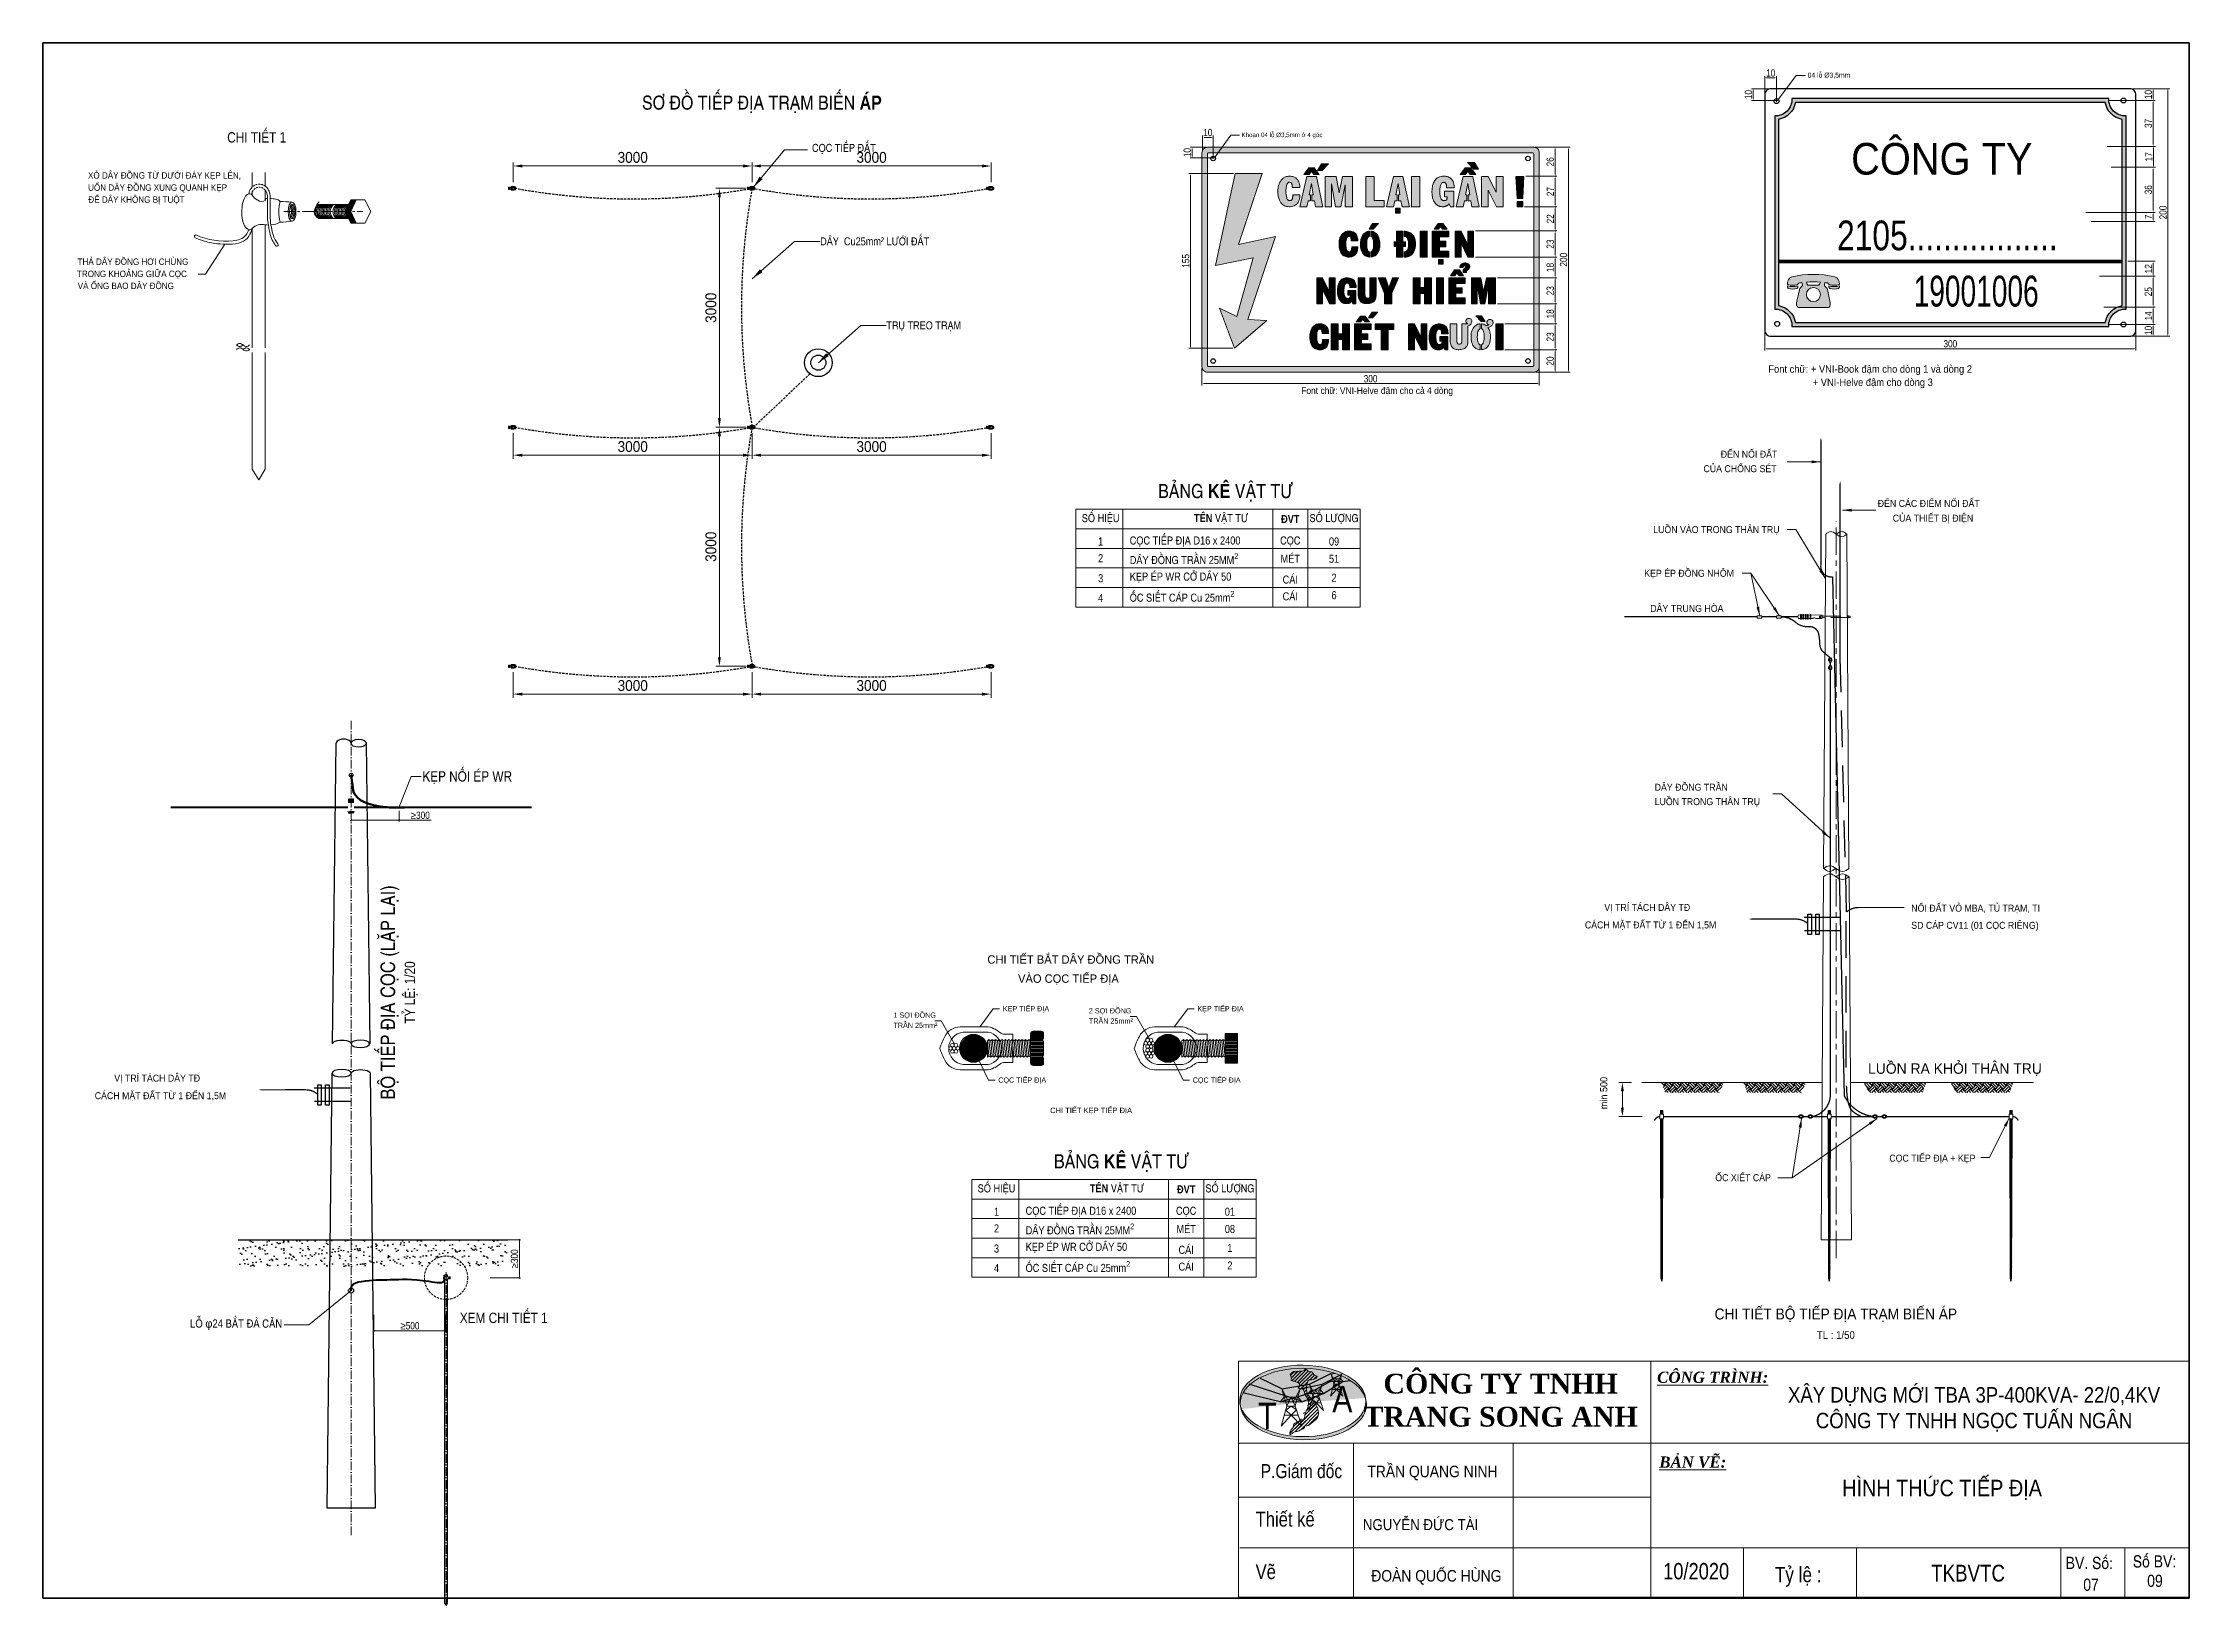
# Model space of a CAD drawing. Header units: millimetres. Extents: x -23083795 to 376618, y 113268 to 3804440.
# Drawn here: x 314039 to 331901, y 114995 to 128025 of the extents above; entities that cross this region are included whole.
import ezdxf
from ezdxf.enums import TextEntityAlignment as Align

# ---------------------------------------------------------------- set-up
doc = ezdxf.new("R2010")
doc.units = ezdxf.units.MM
doc.header["$LTSCALE"] = 6
for name, pattern in [('ACAD_ISO10W100', [18, 12, -3, 0, -3]), ('CENTER', [50.8, 31.75, -6.35, 6.35, -6.35]), ('DASHED', [19.05, 12.7, -6.35]), ('HIDDEN2', [4.7625, 3.175, -1.5875])]:
    doc.linetypes.add(name, pattern=pattern)
for name, color, linetype, lineweight in [('Co ban', 3, 'Continuous', 13), ('DIM', 4, 'Continuous', 13), ('Duong day', 5, 'Continuous', 30), ('Duongbao', 5, 'Continuous', 100), ('Duongcoban', 4, 'Continuous', 30), ('Hatch', 250, 'Continuous', 13), ('HTDLXDM', 220, 'Continuous', 30), ('Khung', 7, 'Continuous', 20), ('Khung ten', 7, 'Continuous', 20), ('Net dam', 1, 'Continuous', 18), ('Netcoban', 4, 'Continuous', 25), ('Netkhuat2', 3, 'HIDDEN2', 15), ('Netlon', 5, 'Continuous', 40), ('netlonkhungten', 32, 'Continuous', 35), ('Nettim', 1, 'ACAD_ISO10W100', 5), ('Netvua', 3, 'Continuous', 20), ('Text', 7, 'Continuous', 13), ('Truc', 6, 'Continuous', 9)]:
    doc.layers.add(name, color=color, linetype=linetype, lineweight=lineweight)
doc.styles.add('ktenBCKT_6o$0$VN', font='arial.ttf')
doc.styles.get("Standard").update_dxf_attribs({"font": 'VHELVCN_1.TTF', "height": 60})
doc.styles.add('VN', font='VHELVEN_0.TTF')
doc.styles.add('VNI-Book', font='VBOOKMB.TTF')
doc.styles.add('VNI-HELVE', font='VHELVEN_0.TTF', dxfattribs={"width": 0.9})
doc.styles.add('VNI-Helve-B', font='VHELVEB_1.TTF', dxfattribs={"width": 0.8})
doc.styles.add('Vni-helvecondense', font='VHELVCN_1.TTF')
doc.styles.add('VNI-Time', font='VTIMESN_1.TTF', dxfattribs={"width": 0.9})
doc.dimstyles.new('D10', dxfattribs={"dimtxt": 15, "dimasz": 15, "dimexe": 5, "dimexo": 10, "dimgap": 5, "dimtad": 1, "dimtoh": 1, "dimdec": 0, "dimdsep": 46, "dimtxsty": 'VNI-HELVE', "dimcen": 250, "dimclrd": 256, "dimclre": 256, "dimclrt": 7, "dimadec": 0, "dimazin": 0, "dimtfac": 1, "dimtdec": 0, "dimtmove": 0, "dimatfit": 1, "dimfxl": 1, "dimtolj": 1, "dimtzin": 0, "dimlwd": -1, "dimlwe": -1, "dimarcsym": 0})
doc.dimstyles.new('D50', dxfattribs={"dimtxt": 60, "dimasz": 75, "dimexe": 30, "dimexo": 50, "dimgap": 25, "dimtad": 1, "dimdec": 0, "dimdsep": 46, "dimtxsty": 'VNI-HELVE', "dimcen": 0, "dimclrd": 256, "dimclre": 256, "dimclrt": 7, "dimadec": 0, "dimazin": 0, "dimtfac": 1, "dimtdec": 0, "dimtmove": 1, "dimatfit": 3, "dimfxl": 1, "dimtolj": 1, "dimtzin": 0, "dimlwd": -1, "dimlwe": -1, "dimarcsym": 0})
doc.dimstyles.new('ISO-20', dxfattribs={"dimtxt": 35, "dimasz": 10, "dimexe": 10, "dimexo": 20, "dimgap": 10, "dimtad": 1, "dimtoh": 1, "dimdec": 0, "dimrnd": 1, "dimtxsty": 'Standard', "dimblk": 'OBLIQUE', "dimcen": 2.5, "dimclrd": 7, "dimclre": 7, "dimclrt": 7, "dimadec": 0, "dimazin": 0, "dimtfac": 1, "dimtdec": 0, "dimtmove": 0, "dimatfit": 3, "dimfxl": 1, "dimlwd": 0, "dimlwe": 0, "dimarcsym": 0})
doc.dimstyles.new('ISO-5', dxfattribs={"dimtxt": 6, "dimasz": 15, "dimexe": 15, "dimexo": 15, "dimgap": 10, "dimtad": 1, "dimtoh": 1, "dimdec": 1, "dimlfac": 0.166667, "dimtxsty": 'Standard', "dimcen": 25, "dimclrd": 7, "dimclre": 7, "dimadec": 0, "dimazin": 0, "dimtfac": 1, "dimtdec": 1, "dimtmove": 0, "dimatfit": 3, "dimfxl": 1, "dimlwd": 0, "dimlwe": 0, "dimarcsym": 0})
doc.dimstyles.new('ISO-50', dxfattribs={"dimtxt": 2.5, "dimasz": 100, "dimexe": 50, "dimexo": 50, "dimtad": 0, "dimtoh": 1, "dimdec": 0, "dimlfac": 1.666667, "dimrnd": 1, "dimtxsty": 'Standard', "dimblk": 'OBLIQUE', "dimcen": 2.5, "dimclrd": 7, "dimclre": 7, "dimclrt": 7, "dimadec": 0, "dimazin": 0, "dimtfac": 1, "dimtdec": 0, "dimtmove": 0, "dimatfit": 3, "dimfxl": 1, "dimlwd": 0, "dimlwe": 0, "dimarcsym": 0})
pattern_1 = [(45, (-1864257.678, -319613.471), (-6.515958894, 6.515958894), [])]
pattern_2 = [(45, (222814.537, 96711.957), (5e-15, 65.264011), [46.148625, -46.148625]), (45, (222802.3, 96724.194), (5e-15, 65.264011), [46.148625, -46.148625]), (45, (222790.063, 96736.43), (5e-15, 65.264011), [46.148625, -46.148625]), (135, (222790.063, 96744.59), (-65.264011, 5e-15), [46.148625, -46.148625]), (135, (222802.3, 96756.826), (-65.264011, 5e-15), [46.148625, -46.148625]), (135, (222814.537, 96769.063), (-65.264011, 5e-15), [46.148625, -46.148625])]
pattern_3 = [(45, (-223209.368, 59019.116), (-14.129824, 14.129824), [])]

msp = doc.modelspace()

# ---------------------------------------------------------------- texts
at = {"insert": (320023.0952, 127513.66655), "char_height": 115.9807891, "width": 2880.2959674, "attachment_point": 5}
msp.add_mtext('{\\fVNI-Helve-Condense|b1|i0|c0|p2;SÔ ÑOÀ TIEÁP ÑÒA TRAÏM BIEÁN AÙP}', dxfattribs=at)
at = {"color": 0, "lineweight": 13}
for s, insert, char_height, width, attachment_point in [('{\\fVNI-Helve-Condense|b1|i0|c0|p2;SOÁ HIEÄU}', (322842.38982, 124063.20973), 66.8049345, 384.8029917, 5), ('{\\fVNI-Helve-Condense|b1|i0|c0|p2;TEÂN VAÄT TÖ}', (323844.9217, 124063.20973), 66.8049345, 1159.649462, 5), ('{\\fVNI-Helve-Condense|b1|i0|c0|p2;ÑVT}', (324420.70191, 124063.20973), 66.8049345, 313.0951267, 5), ('{\\fVNI-Helve-Condense|b1|i0|c0|p2;SOÁ LÖÔÏNG}', (324784.77701, 124063.20973), 66.8049345, 398.780683, 5), ('1', (322842.38982, 123876.68475), 66.80493, 384.8029917, 5), ('COÏC TIEÁP ÑÒA D16 x 2400 ', (323084.5629, 123876.68475), 66.8049345, 1773.669774, 4), ('\\A1;DAÂY ÑOÀNG TRAÀN 25MM{\\H0.7x;\\S2^ ;} ', (323084.5629, 123732.93356), 66.8049345, 1773.6697871, 4), ('COÏC ', (324420.70191, 123876.68475), 66.804935, 292.6769832, 5), ('MEÙT ', (324420.70191, 123732.93356), 66.804935, 292.6769832, 5), ('09', (324784.77701, 123876.68475), 66.804935, 292.6769832, 5), ('3', (322842.38982, 123570.38338), 66.80493, 384.8029917, 5), ('2', (322842.38982, 123737.95384), 66.80493, 384.8029917, 5), ('KEÏP EÙP WR CÔÛ DAÂY 50', (323084.5629, 123576.61358), 66.8049345, 1773.6697871, 4), ('CAÙI  ', (324420.70191, 123559.46098), 66.804935, 292.6769832, 5), ('51', (324784.77701, 123732.93356), 66.804935, 292.6769832, 5), ('2', (324784.77701, 123575.41887), 66.80493, 292.6769832, 5), ('4', (322842.38982, 123407.83319), 66.80493, 384.8029917, 5), ('\\A1;OÁC SIEÁT CAÙP Cu 25mm{\\H0.7x;\\S2^ ;}', (323084.5629, 123419.9167), 66.8049345, 1773.6697871, 4), ('CAÙI  ', (324420.70191, 123419.9167), 66.804935, 292.6769832, 5), ('6', (324784.77701, 123429.87943), 66.80493, 292.6769832, 5), ('{\\fVNI-Helve-Condense|b1|i0|c0|p2;SOÁ HIEÄU}', (321975.78524, 118486.71908), 66.8049345, 384.8029917, 5), ('{\\fVNI-Helve-Condense|b1|i0|c0|p2;TEÂN VAÄT TÖ}', (322978.31712, 118486.71908), 66.8049345, 1159.649462, 5), ('{\\fVNI-Helve-Condense|b1|i0|c0|p2;ÑVT}', (323554.09733, 118486.71908), 66.8049345, 313.0951267, 5), ('{\\fVNI-Helve-Condense|b1|i0|c0|p2;SOÁ LÖÔÏNG}', (323918.17243, 118486.71908), 66.8049345, 398.780683, 5), ('1', (321975.78524, 118300.1941), 66.80493, 384.8029917, 5), ('COÏC TIEÁP ÑÒA D16 x 2400 ', (322217.95831, 118300.1941), 66.8049345, 1773.669774, 4), ('COÏC ', (323554.09733, 118300.1941), 66.804935, 292.6769832, 5), ('01', (323918.17243, 118300.1941), 66.804935, 292.6769832, 5), ('2', (321975.78524, 118161.46319), 66.80493, 384.8029917, 5), ('\\A1;DAÂY ÑOÀNG TRAÀN 25MM{\\H0.7x;\\S2^ ;} ', (322217.95831, 118156.44291), 66.8049345, 1773.6697871, 4), ('MEÙT ', (323554.09733, 118156.44291), 66.804935, 292.6769832, 5), ('08', (323918.17243, 118156.44291), 66.804935, 292.6769832, 5), ('3', (321975.78524, 117993.89273), 66.80493, 384.8029917, 5), ('\\A1;OÁC SIEÁT CAÙP Cu 25mm{\\H0.7x;\\S2^ ;}', (322217.95831, 117843.42605), 66.8049345, 1773.6697871, 4), ('KEÏP EÙP WR CÔÛ DAÂY 50', (322217.95831, 118000.12294), 66.8049345, 1773.6697871, 4), ('CAÙI  ', (323554.09733, 117982.97033), 66.804935, 292.6769832, 5), ('CAÙI  ', (323554.09733, 117843.42605), 66.804935, 292.6769832, 5), ('2', (323918.17243, 117853.38878), 66.80493, 292.6769832, 5), ('1', (323918.17243, 117998.92823), 66.80493, 292.6769832, 5), ('4', (321975.78524, 117831.34255), 66.80493, 384.8029917, 5)]:
    msp.add_mtext(s, dxfattribs=dict(at, insert=insert, char_height=char_height, width=width, attachment_point=attachment_point))
at = {"color": 7, "insert": (317197.10919, 121965.36123), "char_height": 85.8, "attachment_point": 1}
msp.add_mtext('KEÏP NOÁI EÙP WR', dxfattribs=at)
at = {"insert": (317003.59024, 120124.89937), "char_height": 120.12, "attachment_point": 5, "rotation": 90}
msp.add_mtext('{\\fVNI-Helve-Condense|b1|i0|c0|p2;BOÄ TIEÁP ÑÒA COÏC (LAËP LAÏI)\\P\\fVNI-Helve-Condense|b0|i0|c0|p2;\\H0.7143x;TYÛ LEÄ: 1/20}', dxfattribs=at)
at = {"insert": (316030.2443, 117360.059), "char_height": 68.64, "attachment_point": 6}
msp.add_mtext('LOÃ {\\fSymbol|b0|i0|c2|p16;f}24 BAÉT ÑAØ CAÛN', dxfattribs=at)
at = {"layer": 'HTDLXDM', "attachment_point": 2, "style": 'VNI-Time'}
for s, insert, char_height, width in [('XAÂY DÖÏNG MÔÙI TBA 3P-400KVA- 22/0,4KV\\PCOÂNG TY TNHH NGOÏC TUAÁN NGAÂN', (330111.35103, 116841.29645), 128.3135928, 4947.8529635), ('HÌNH THÖÙC TIEÁP ÑÒA', (329845.08778, 116070.20977), 137.0840334, 5286.0466784)]:
    msp.add_mtext(s, dxfattribs=dict(at, insert=insert, char_height=char_height, width=width))
at = {"layer": 'Netcoban', "color": 7, "char_height": 66.2747366, "attachment_point": 1}
for s, insert, width in [('COÏC TIEÁP ÑAÁT', (320440.61377, 127184.48197), 706.4952096), ('DAÂY  Cu25mm{\\fVNI-Helve-Condense|b0|i0|c0|p0;² LÖÔÙI ÑAÁT}', (320507.74787, 126407.02205), 1137.2798321), ('TRUÏ TREO TRAÏM', (321058.33847, 125708.21308), 1137.2797827)]:
    msp.add_mtext(s, dxfattribs=dict(at, insert=insert, width=width))
at = {"layer": 'Netcoban', "color": 0, "lineweight": 13, "char_height": 116.9086354, "width": 2473.9679898, "attachment_point": 5}
for insert in [(323881.86077, 124281.98077), (323015.25619, 118705.49012)]:
    msp.add_mtext('{\\fVNI-Helve-Condense|b1|i0|c0|p2;\\C7;BAÛNG KEÂ VAÄT TÖ }', dxfattribs=dict(at, insert=insert))
at = {"layer": 'Netvua', "char_height": 85.8, "attachment_point": 5}
for s, insert in [('CHI TIEÁT 1', (315818.43668, 127238.49952)), ('XEM CHI TIEÁT 1', (317874.25469, 117416.89688))]:
    msp.add_mtext(s, dxfattribs=dict(at, insert=insert))
at = {"layer": 'Text', "style": 'VNI-HELVE', "width": 0.9}
for s, height, p in [('04 loã Þ3,5mm', 41.184, (328726.31419, 127736.20916)), ('Khoan 04 loã Þ3,5mm ôû 4 goùc', 37.44, (324014.16343, 127240.86691)), ('XOÛ DAÂY ÑOÀNG TÖØ DÖÔÙI ÑAÙY KEÏP LEÂN,', 53.581824, (314414.40926, 126895.57608)), ('UOÁN DAÂY ÑOÀNG XUNG QUANH KEÏP ', 53.581824, (314415.37903, 126794.43346)), ('ÑEÅ DAÂY KHOÂNG BÒ TUOÄT', 53.581824, (314417.50837, 126694.39391)), ('TRONG KHOAÛNG GIÖÕA COÏC', 53.581824, (314322.65627, 126076.60575)), ('THAÛ DAÂY ÑOÀNG HÔI CHUØNG', 53.581824, (314327.56587, 126177.74837)), ('VAØ OÁNG BAO DAÂY ÑOÀNG', 53.581824, (314329.00177, 125976.5662)), ('Font chöõ: + VNI-Book ñaäm cho doøng 1 vaø doøng 2', 61.776, (328399.47086, 125280.89498)), ('+ VNI-Helve ñaäm cho doøng 3', 61.776, (328768.71984, 125170.91813)), ('Font chöõ: VNI-Helve ñaäm cho caû 4 doøng', 56.16, (324510.97546, 125104.01982)), ('DAÂY TRUNG HOØA', 58.14, (327416.6019, 123290.59936)), ('DAÂY ÑOÀNG TRAÀN', 58.14, (327452.96386, 121803.25376)), ('LUOÀN TRONG THAÂN TRUÏ', 58.14, (327452.96386, 121683.40414)), ('VÒ TRÍ TAÙCH DAÂY TÑ', 58.14, (327034.29772, 120803.15984)), ('NOÁI ÑAÁT VOÛ MBA, TUÛ TRAÏM, TI', 58.14, (329588.80782, 120796.79147)), ('CAÙCH MAËT ÑAÁT TÖØ 1 ÑEÁN 1,5M', 58.14, (326872.30302, 120657.38054)), ('SD CAÙP CV11 (01 COÏC RIEÂNG)', 58.14, (329588.80782, 120654.22387)), ('TRAÀN 25mm²', 43.535232, (321118.20374, 119829.66327)), ('1 SÔÏI ÑOÀNG', 43.535232, (321118.20374, 119914.42192)), ('KEÏP TIEÁP ÑÒA', 43.535232, (322028.67602, 119967.59172)), ('TRAÀN 25mm²', 43.535232, (322744.39002, 119865.65216)), ('2 SÔÏI ÑOÀNG', 43.535232, (322744.39002, 119950.41082)), ('KEÏP TIEÁP ÑÒA', 43.535232, (323647.24568, 119967.59172)), ('VÒ TRÍ TAÙCH DAÂY TÑ', 58.14, (314632.7597, 119382.76085)), ('COÏC TIEÁP ÑÒA', 43.535232, (321990.27887, 119374.16012)), ('COÏC TIEÁP ÑÒA', 43.535232, (323608.84853, 119374.16011)), ('CAÙCH MAËT ÑAÁT TÖØ 1 ÑEÁN 1,5M', 58.14, (314470.76501, 119236.98155))]:
    msp.add_text(s, height=height, dxfattribs=at).set_placement(p)
at = {"layer": 'Text'}
for s, height, style, width, p in [('COÂNG TY ', 263.5776, 'VNI-HELVE', 0.9, (329888.96197, 126928.82371)), ('2105.................', 247.104, 'VNI-Book', 0.8, (329889.52924, 126299.66668)), ('19001006', 257.4, 'VNI-Helve-B', 0.65, (330128.96836, 125831.04875)), ('CHI TIEÁT BAÉT DAÂY ÑOÀNG TRAÀN', 69.768, 'VNI-HELVE', 0.95, (322594.11782, 120364.00963)), ('VAØO COÏC TIEÁP ÑÒA', 69.768, 'VNI-HELVE', 0.95, (322574.21405, 120205.1582)), ('CHI TIEÁT KEÏP TIEÁP ÑÒA', 45.3492, 'VNI-HELVE', 0.95, (322763.06457, 119121.01126)), ('CHI TIEÁT BOÄ TIEÁP ÑÒA TRAÏM BIEÁN AÙP', 90.84375, 'VNI-HELVE', 0.9, (328961.25123, 117404.23988)), ('TL : 1/50', 63.590625, 'VNI-HELVE', 0.9, (328961.25123, 117242.97234)), ('TRAÀN QUANG NINH', 95.8607197, 'VNI-Time', 0.9, (325603.69826, 116091.77634)), ('NGUYEÃN ÑÖÙC TAØI', 91.8265811, 'VNI-Time', 0.9, (325504.94728, 115651.35978)), ('ÑOAØN QUOÁC HUØNG', 95.8607197, 'VNI-Time', 0.9, (325636.6581, 115223.63687))]:
    msp.add_text(s, height=height, dxfattribs=dict(at, style=style, width=width)).set_placement(p, align=Align.CENTER)
at = {"layer": 'Text', "style": 'VNI-HELVE', "width": 0.9}
for s, p in [('CUÛA CHOÁNG SEÙT ', (327859.44422, 124453.3947)), ('ÑEÁN NOÁI ÑAÁT', (328003.30164, 124574.09489)), ('ÑEÁN CAÙC ÑIEÅM NOÁI ÑAÁT', (329309.67872, 124164.27329)), ('CUÛA THIEÁT BÒ ÑIEÄN', (329434.72458, 124041.787))]:
    msp.add_text(s, height=58.14, rotation=0.001255539, dxfattribs=at).set_placement(p)
msp.add_text('LUOÀN VAØO TRONG THAÂN TRUÏ', height=58.14, rotation=0.001255539, dxfattribs=at).set_placement((327966.81452, 123975.81006), align=Align.MIDDLE_CENTER)
at = {"layer": 'Text', "style": 'VNI-HELVE'}
for s, height, width, p in [('KEÏP EÙP ÑOÀNG NHOÂM', 58.14, 0.9, (327739.78762, 123612.31181)), ('LUOÀN RA KHOÛI THAÂN TRUÏ', 87.21, 0.95, (329952.39294, 119491.7074)), ('COÏC TIEÁP ÑÒA + KEÏP', 58.14, 0.9, (329764.77807, 118745.95676)), ('OÁC XIEÁT CAÙP', 58.14, 0.9, (328189.1176, 118583.85097))]:
    msp.add_text(s, height=height, dxfattribs=dict(at, width=width)).set_placement(p, align=Align.MIDDLE_CENTER)
at = {"layer": 'Text'}
for s, p in [('A', (324769.34266, 116630.27262)), ('T', (324152.43758, 116491.0639))]:
    msp.add_text(s, height=221.15996, dxfattribs=at).set_placement(p)
at = {"layer": 'Text', "style": 'Vni-helvecondense'}
for s, p in [('BV. Soá: ', (330873.92516, 115328.02098)), (' Soá BV: ', (331400.26999, 115340.88076))]:
    msp.add_text(s, height=101.431024, dxfattribs=at).set_placement(p)
for s, p in [('07', (331085.00458, 115146.62802)), ('09', (331617.14591, 115179.0275))]:
    msp.add_text(s, height=101.431024, dxfattribs=at).set_placement(p, align=Align.CENTER)
at = {"layer": 'Text'}
for s, insert, char_height, width, attachment_point, style in [('{\\fTimes New Roman|b1|i0|c0|p18;CÔNG TY TNHH\\PTRANG SONG ANH}', (326171.19976, 116952.70964), 164.8975558, 2893.9521048, 2, 'VN'), ('{\\fTimes New Roman|b1|i1|c0|p18;\\LCÔNG TRÌNH: }', (327936.31979, 116922.48975), 92.982832, 4058.7299025, 5, 'ktenBCKT_6o$0$VN'), ('{\\fTimes New Roman|b1|i1|c0|p18;\\LBẢN VẼ: }', (327770.2245, 116216.66627), 92.982832, 4058.7299025, 5, 'ktenBCKT_6o$0$VN'), ('{\\fArial|b0|i0|c0|p34;\\W0.8;P.\\fArial|b0|i0|c238|p34;G\\fArial|b0|i0|c0|p34;iám\\fArial|b0|i0|c238|p34; đ\\fArial|b0|i0|c0|p34;ốc}', (324174.119, 116141.50062), 116.22853999, 1296.8904724, 4, 'VN'), ('{\\fArial|b0|i0|c238|p34;\\W0.8;Thi\\fArial|b0|i0|c0|p34;ết kế}', (324132.03178, 115741.75469), 123.7080618, 1380.3477759, 4, 'VN'), ('{\\fArial|b0|i0|c0|p34;\\W0.8;Vẽ}', (324132.03178, 115305.03954), 123.7080618, 1380.3477759, 4, 'VN'), ('{\\W0.8;10\\fArial|b0|i0|c238|p34;/20\\fArial|b0|i0|c0|p34;20}', (327523.62823, 115309.04983), 136.078868, 873.0780987, 4, 'VN'), ('{\\fArial|b0|i0|c238|p34;\\W0.8;T\\fArial|b0|i0|c0|p34;ỷ lệ : }', (328453.16846, 115262.8852), 127.851394, 1426.5795196, 4, 'VN'), ('{\\W0.8;TKBVTC}', (329754.10021, 115292.7956), 139.474248, 1296.8904724, 4, 'VN')]:
    msp.add_mtext(s, dxfattribs=dict(at, insert=insert, char_height=char_height, width=width, attachment_point=attachment_point, style=style))

# ---------------------------------------------------------------- blocks, each defined once
blk = doc.blocks.new('*D302')
at = {"layer": 'Defpoints', "color": 0}
for p in [(327185, 119376), (327310, 119376), (327400, 119092)]:
    blk.add_point(p, dxfattribs=at)
at = {"layer": 'DIM'}
for p, q in [((327260, 119376), (327155, 119376)), ((327185, 119167), (327185, 119301)), ((327350, 119092), (327155, 119092))]:
    blk.add_line(p, q, dxfattribs=at)
for points in [[(327172, 119301), (327197, 119301), (327185, 119376)], [(327172, 119167), (327197, 119167), (327185, 119092)]]:
    blk.add_solid(points, dxfattribs=at)
at = {"layer": 'DIM', "color": 7, "insert": (327030, 119288), "char_height": 60, "attachment_point": 5, "rotation": 90, "style": 'VNI-HELVE'}
blk.add_mtext('\\A1;min 500', dxfattribs=at)
blk = doc.blocks.new('*D303')
at = {"layer": 'Defpoints', "color": 0}
for p in [(317954, 122839), (319942, 122839), (317954, 122607)]:
    blk.add_point(p, dxfattribs=at)
at = {"layer": 'DIM'}
for p, q in [((317954, 122789), (317954, 122577)), ((319942, 122789), (319942, 122577)), ((319867, 122607), (318029, 122607))]:
    blk.add_line(p, q, dxfattribs=at)
for points in [[(318029, 122619), (318029, 122594), (317954, 122607)], [(319867, 122619), (319867, 122594), (319942, 122607)]]:
    blk.add_solid(points, dxfattribs=at)
at = {"layer": 'DIM', "color": 7, "insert": (318948, 122678), "char_height": 90, "attachment_point": 5, "style": 'VNI-HELVE'}
blk.add_mtext('\\A1;3000', dxfattribs=at)
blk = doc.blocks.new('*D304')
at = {"layer": 'Defpoints', "color": 0}
for p in [(319942, 122839), (321930, 122839), (321930, 122607)]:
    blk.add_point(p, dxfattribs=at)
at = {"layer": 'DIM'}
for p, q in [((319942, 122789), (319942, 122577)), ((321930, 122789), (321930, 122577)), ((320017, 122607), (321855, 122607))]:
    blk.add_line(p, q, dxfattribs=at)
for points in [[(320017, 122619), (320017, 122594), (319942, 122607)], [(321855, 122619), (321855, 122594), (321930, 122607)]]:
    blk.add_solid(points, dxfattribs=at)
at = {"layer": 'DIM', "color": 7, "insert": (320936, 122678), "char_height": 90, "attachment_point": 5, "style": 'VNI-HELVE'}
blk.add_mtext('\\A1;3000', dxfattribs=at)
blk = doc.blocks.new('*D305')
at = {"layer": 'Defpoints', "color": 0}
for p in [(319942, 124827), (319670, 122839), (319942, 122839)]:
    blk.add_point(p, dxfattribs=at)
at = {"layer": 'DIM'}
for p, q in [((319892, 124827), (319640, 124827)), ((319670, 124752), (319670, 122914)), ((319892, 122839), (319640, 122839))]:
    blk.add_line(p, q, dxfattribs=at)
for points in [[(319657, 124752), (319682, 124752), (319670, 124827)], [(319657, 122914), (319682, 122914), (319670, 122839)]]:
    blk.add_solid(points, dxfattribs=at)
at = {"layer": 'DIM', "color": 7, "insert": (319599, 123833), "char_height": 90, "attachment_point": 5, "rotation": 90, "style": 'VNI-HELVE'}
blk.add_mtext('\\A1;3000', dxfattribs=at)
blk = doc.blocks.new('*D306')
at = {"layer": 'Defpoints', "color": 0}
for p in [(319942, 126815), (319670, 124827), (319942, 124827)]:
    blk.add_point(p, dxfattribs=at)
at = {"layer": 'DIM'}
for p, q in [((319892, 126815), (319640, 126815)), ((319670, 126740), (319670, 124902)), ((319892, 124827), (319640, 124827))]:
    blk.add_line(p, q, dxfattribs=at)
for points in [[(319657, 126740), (319682, 126740), (319670, 126815)], [(319657, 124902), (319682, 124902), (319670, 124827)]]:
    blk.add_solid(points, dxfattribs=at)
at = {"layer": 'DIM', "color": 7, "insert": (319599, 125821), "char_height": 90, "attachment_point": 5, "rotation": 90, "style": 'VNI-HELVE'}
blk.add_mtext('\\A1;3000', dxfattribs=at)
blk = doc.blocks.new('*D307')
at = {"layer": 'Defpoints', "color": 0}
for p in [(319942, 124827), (321930, 124827), (321930, 124595)]:
    blk.add_point(p, dxfattribs=at)
at = {"layer": 'DIM'}
for p, q in [((319942, 124777), (319942, 124565)), ((321930, 124777), (321930, 124565)), ((320017, 124595), (321855, 124595))]:
    blk.add_line(p, q, dxfattribs=at)
for points in [[(320017, 124607), (320017, 124582), (319942, 124595)], [(321855, 124607), (321855, 124582), (321930, 124595)]]:
    blk.add_solid(points, dxfattribs=at)
at = {"layer": 'DIM', "color": 7, "insert": (320936, 124666), "char_height": 90, "attachment_point": 5, "style": 'VNI-HELVE'}
blk.add_mtext('\\A1;3000', dxfattribs=at)
blk = doc.blocks.new('*D308')
at = {"layer": 'Defpoints', "color": 0}
for p in [(317954, 124827), (319942, 124827), (317954, 124595)]:
    blk.add_point(p, dxfattribs=at)
at = {"layer": 'DIM'}
for p, q in [((317954, 124777), (317954, 124565)), ((319942, 124777), (319942, 124565)), ((319867, 124595), (318029, 124595))]:
    blk.add_line(p, q, dxfattribs=at)
for points in [[(318029, 124607), (318029, 124582), (317954, 124595)], [(319867, 124607), (319867, 124582), (319942, 124595)]]:
    blk.add_solid(points, dxfattribs=at)
at = {"layer": 'DIM', "color": 7, "insert": (318948, 124666), "char_height": 90, "attachment_point": 5, "style": 'VNI-HELVE'}
blk.add_mtext('\\A1;3000', dxfattribs=at)
blk = doc.blocks.new('_Oblique')
at = {"color": 0, "lineweight": -2}
blk.add_line((-0.5, -0.5), (0.5, 0.5), dxfattribs=at)
blk = doc.blocks.new('*D309')
at = {"layer": 'Defpoints', "color": 0}
for p in [(317954, 127001), (317954, 126815), (319942, 126815)]:
    blk.add_point(p, dxfattribs=at)
at = {"layer": 'DIM'}
for p, q in [((317954, 126865), (317954, 127031)), ((319867, 127001), (318029, 127001)), ((319942, 126865), (319942, 127031))]:
    blk.add_line(p, q, dxfattribs=at)
for points in [[(318029, 127013), (318029, 126988), (317954, 127001)], [(319867, 127013), (319867, 126988), (319942, 127001)]]:
    blk.add_solid(points, dxfattribs=at)
at = {"layer": 'DIM', "color": 7, "insert": (318948, 127072), "char_height": 90, "attachment_point": 5, "style": 'VNI-HELVE'}
blk.add_mtext('\\A1;3000', dxfattribs=at)
blk = doc.blocks.new('*D310')
at = {"layer": 'Defpoints', "color": 0}
for p in [(319942, 127001), (319942, 126815), (321930, 126815)]:
    blk.add_point(p, dxfattribs=at)
at = {"layer": 'DIM'}
for p, q in [((319942, 126865), (319942, 127031)), ((321855, 127001), (320017, 127001)), ((321930, 126865), (321930, 127031))]:
    blk.add_line(p, q, dxfattribs=at)
for points in [[(320017, 127013), (320017, 126988), (319942, 127001)], [(321855, 127013), (321855, 126988), (321930, 127001)]]:
    blk.add_solid(points, dxfattribs=at)
at = {"layer": 'DIM', "color": 7, "insert": (320936, 127072), "char_height": 90, "attachment_point": 5, "style": 'VNI-HELVE'}
blk.add_mtext('\\A1;3000', dxfattribs=at)
blk = doc.blocks.new('*D311')
at = {"layer": 'Defpoints', "color": 0, "transparency": 16777216}
for p in [(328274, 127644), (328421, 127644), (328493, 127546)]:
    blk.add_point(p, dxfattribs=at)
at = {"layer": 'Netcoban', "color": 7, "lineweight": 0, "transparency": 16777216}
for p, q in [((328406, 127644), (328259, 127644)), ((328478, 127546), (328259, 127546)), ((328274, 127561), (328274, 127629))]:
    blk.add_line(p, q, dxfattribs=at)
at = {"layer": 'Netcoban', "color": 7, "transparency": 16777216}
for points in [[(328272, 127629), (328277, 127629), (328274, 127644)], [(328272, 127561), (328277, 127561), (328274, 127546)]]:
    blk.add_solid(points, dxfattribs=at)
at = {"layer": 'Netcoban', "color": 0, "transparency": 16777216, "insert": (328234, 127595), "char_height": 60, "attachment_point": 5, "rotation": 90}
blk.add_mtext('10', dxfattribs=at)
blk = doc.blocks.new('*D312')
at = {"layer": 'Defpoints', "color": 0, "transparency": 16777216}
for p in [(328370, 127734), (328370, 127592), (328467, 127520)]:
    blk.add_point(p, dxfattribs=at)
at = {"layer": 'Netcoban', "color": 7, "lineweight": 0, "transparency": 16777216}
for p, q in [((328370, 127607), (328370, 127749)), ((328452, 127734), (328385, 127734)), ((328467, 127535), (328467, 127749))]:
    blk.add_line(p, q, dxfattribs=at)
at = {"layer": 'Netcoban', "color": 7, "transparency": 16777216}
for points in [[(328385, 127736), (328385, 127731), (328370, 127734)], [(328452, 127736), (328452, 127731), (328467, 127734)]]:
    blk.add_solid(points, dxfattribs=at)
at = {"layer": 'Netcoban', "color": 0, "transparency": 16777216, "insert": (328419, 127774), "char_height": 60, "attachment_point": 5}
blk.add_mtext('10', dxfattribs=at)
blk = doc.blocks.new('*D313')
at = {"layer": 'Defpoints', "color": 0, "transparency": 16777216}
for p in [(328370, 125636), (331458, 125636), (328370, 125481)]:
    blk.add_point(p, dxfattribs=at)
at = {"layer": 'Netcoban', "color": 7, "lineweight": 0, "transparency": 16777216}
for p, q in [((328370, 125621), (328370, 125466)), ((331458, 125621), (331458, 125466)), ((331443, 125481), (328385, 125481))]:
    blk.add_line(p, q, dxfattribs=at)
at = {"layer": 'Netcoban', "color": 7, "transparency": 16777216}
for points in [[(328385, 125483), (328385, 125478), (328370, 125481)], [(331443, 125483), (331443, 125478), (331458, 125481)]]:
    blk.add_solid(points, dxfattribs=at)
at = {"layer": 'Netcoban', "color": 0, "transparency": 16777216, "insert": (329914, 125521), "char_height": 60, "attachment_point": 5}
blk.add_mtext('300', dxfattribs=at)
blk = doc.blocks.new('*D314')
at = {"layer": 'Defpoints', "color": 0, "transparency": 16777216}
for p in [(331454, 127644), (331454, 125584), (331725, 125584)]:
    blk.add_point(p, dxfattribs=at)
at = {"layer": 'Netcoban', "color": 7, "lineweight": 0, "transparency": 16777216}
for p, q in [((331469, 127644), (331740, 127644)), ((331725, 127629), (331725, 125599)), ((331469, 125584), (331740, 125584))]:
    blk.add_line(p, q, dxfattribs=at)
at = {"layer": 'Netcoban', "color": 7, "transparency": 16777216}
for points in [[(331722, 127629), (331727, 127629), (331725, 127644)], [(331722, 125599), (331727, 125599), (331725, 125584)]]:
    blk.add_solid(points, dxfattribs=at)
at = {"layer": 'Netcoban', "color": 0, "transparency": 16777216, "insert": (331684, 126614), "char_height": 60, "attachment_point": 5, "rotation": 90}
blk.add_mtext('200', dxfattribs=at)
blk = doc.blocks.new('*D315')
at = {"layer": 'Defpoints', "color": 0, "transparency": 16777216}
for p in [(331214, 125682), (331403, 125584), (331603, 125584)]:
    blk.add_point(p, dxfattribs=at)
at = {"layer": 'Netcoban', "color": 7, "lineweight": 0, "transparency": 16777216}
for p, q in [((331229, 125682), (331618, 125682)), ((331418, 125584), (331618, 125584)), ((331603, 125667), (331603, 125599))]:
    blk.add_line(p, q, dxfattribs=at)
at = {"layer": 'Netcoban', "color": 7, "transparency": 16777216}
for points in [[(331600, 125667), (331605, 125667), (331603, 125682)], [(331600, 125599), (331605, 125599), (331603, 125584)]]:
    blk.add_solid(points, dxfattribs=at)
at = {"layer": 'Netcoban', "color": 0, "transparency": 16777216, "insert": (331562, 125633), "char_height": 60, "attachment_point": 5, "rotation": 90}
blk.add_mtext('10', dxfattribs=at)
blk = doc.blocks.new('*D316')
at = {"layer": 'Defpoints', "color": 0, "transparency": 16777216}
for p in [(331177, 125827), (331603, 125827), (331216, 125682)]:
    blk.add_point(p, dxfattribs=at)
at = {"layer": 'Netcoban', "color": 7, "lineweight": 0, "transparency": 16777216}
for p, q in [((331192, 125827), (331618, 125827)), ((331603, 125697), (331603, 125812)), ((331231, 125682), (331618, 125682))]:
    blk.add_line(p, q, dxfattribs=at)
at = {"layer": 'Netcoban', "color": 7, "transparency": 16777216}
for points in [[(331600, 125812), (331605, 125812), (331603, 125827)], [(331600, 125697), (331605, 125697), (331603, 125682)]]:
    blk.add_solid(points, dxfattribs=at)
at = {"layer": 'Netcoban', "color": 0, "transparency": 16777216, "insert": (331563, 125754), "char_height": 60, "attachment_point": 5, "rotation": 90}
blk.add_mtext('14', dxfattribs=at)
blk = doc.blocks.new('*D317')
at = {"layer": 'Defpoints', "color": 0, "transparency": 16777216}
for p in [(331141, 126084), (331228, 125827), (331603, 125827)]:
    blk.add_point(p, dxfattribs=at)
at = {"layer": 'Netcoban', "color": 7, "lineweight": 0, "transparency": 16777216}
for p, q in [((331156, 126084), (331618, 126084)), ((331603, 126069), (331603, 125842)), ((331243, 125827), (331618, 125827))]:
    blk.add_line(p, q, dxfattribs=at)
at = {"layer": 'Netcoban', "color": 7, "transparency": 16777216}
for points in [[(331600, 126069), (331605, 126069), (331603, 126084)], [(331600, 125842), (331605, 125842), (331603, 125827)]]:
    blk.add_solid(points, dxfattribs=at)
at = {"layer": 'Netcoban', "color": 0, "transparency": 16777216, "insert": (331562, 125955), "char_height": 60, "attachment_point": 5, "rotation": 90}
blk.add_mtext('25', dxfattribs=at)
blk = doc.blocks.new('*D318')
at = {"layer": 'Defpoints', "color": 0, "transparency": 16777216}
for p in [(331376, 126208), (331603, 126208), (331202, 126084)]:
    blk.add_point(p, dxfattribs=at)
at = {"layer": 'Netcoban', "color": 7, "lineweight": 0, "transparency": 16777216}
for p, q in [((331391, 126208), (331618, 126208)), ((331603, 126099), (331603, 126193)), ((331217, 126084), (331618, 126084))]:
    blk.add_line(p, q, dxfattribs=at)
at = {"layer": 'Netcoban', "color": 7, "transparency": 16777216}
for points in [[(331600, 126193), (331605, 126193), (331603, 126208)], [(331600, 126099), (331605, 126099), (331603, 126084)]]:
    blk.add_solid(points, dxfattribs=at)
at = {"layer": 'Netcoban', "color": 0, "transparency": 16777216, "insert": (331563, 126146), "char_height": 60, "attachment_point": 5, "rotation": 90}
blk.add_mtext('12', dxfattribs=at)
blk = doc.blocks.new('*D319')
at = {"layer": 'Defpoints', "color": 0, "transparency": 16777216}
for p in [(331028, 126615), (331071, 126539), (331603, 126615)]:
    blk.add_point(p, dxfattribs=at)
at = {"layer": 'Netcoban', "color": 7, "lineweight": 0, "transparency": 16777216}
for p, q in [((331043, 126615), (331618, 126615)), ((331086, 126539), (331618, 126539)), ((331603, 126554), (331603, 126600))]:
    blk.add_line(p, q, dxfattribs=at)
at = {"layer": 'Netcoban', "color": 7, "transparency": 16777216}
for points in [[(331600, 126600), (331605, 126600), (331603, 126615)], [(331600, 126554), (331605, 126554), (331603, 126539)]]:
    blk.add_solid(points, dxfattribs=at)
at = {"layer": 'Netcoban', "color": 0, "transparency": 16777216, "insert": (331563, 126577), "char_height": 60, "attachment_point": 5, "rotation": 90}
blk.add_mtext('7', dxfattribs=at)
blk = doc.blocks.new('*D320')
at = {"layer": 'Defpoints', "color": 0, "transparency": 16777216}
for p in [(331257, 126990), (331248, 126615), (331603, 126615)]:
    blk.add_point(p, dxfattribs=at)
at = {"layer": 'Netcoban', "color": 7, "lineweight": 0, "transparency": 16777216}
for p, q in [((331272, 126990), (331618, 126990)), ((331603, 126975), (331603, 126630)), ((331263, 126615), (331618, 126615))]:
    blk.add_line(p, q, dxfattribs=at)
at = {"layer": 'Netcoban', "color": 7, "transparency": 16777216}
for points in [[(331600, 126975), (331605, 126975), (331603, 126990)], [(331600, 126630), (331605, 126630), (331603, 126615)]]:
    blk.add_solid(points, dxfattribs=at)
at = {"layer": 'Netcoban', "color": 0, "transparency": 16777216, "insert": (331562, 126803), "char_height": 60, "attachment_point": 5, "rotation": 90}
blk.add_mtext('36', dxfattribs=at)
blk = doc.blocks.new('*D321')
at = {"layer": 'Defpoints', "color": 0, "transparency": 16777216}
for p in [(331214, 127546), (331403, 127644), (331603, 127644)]:
    blk.add_point(p, dxfattribs=at)
at = {"layer": 'Netcoban', "color": 7, "lineweight": 0, "transparency": 16777216}
for p, q in [((331229, 127546), (331618, 127546)), ((331418, 127644), (331618, 127644)), ((331603, 127561), (331603, 127629))]:
    blk.add_line(p, q, dxfattribs=at)
at = {"layer": 'Netcoban', "color": 7, "transparency": 16777216}
for points in [[(331600, 127629), (331605, 127629), (331603, 127644)], [(331600, 127561), (331605, 127561), (331603, 127546)]]:
    blk.add_solid(points, dxfattribs=at)
at = {"layer": 'Netcoban', "color": 0, "transparency": 16777216, "insert": (331562, 127595), "char_height": 60, "attachment_point": 5, "rotation": 90}
blk.add_mtext('10', dxfattribs=at)
blk = doc.blocks.new('*D322')
at = {"layer": 'Defpoints', "color": 0, "transparency": 16777216}
for p in [(331247, 127546), (331376, 127164), (331603, 127164)]:
    blk.add_point(p, dxfattribs=at)
at = {"layer": 'Netcoban', "color": 7, "lineweight": 0, "transparency": 16777216}
for p, q in [((331262, 127546), (331618, 127546)), ((331603, 127531), (331603, 127179)), ((331391, 127164), (331618, 127164))]:
    blk.add_line(p, q, dxfattribs=at)
at = {"layer": 'Netcoban', "color": 7, "transparency": 16777216}
for points in [[(331600, 127531), (331605, 127531), (331603, 127546)], [(331600, 127179), (331605, 127179), (331603, 127164)]]:
    blk.add_solid(points, dxfattribs=at)
at = {"layer": 'Netcoban', "color": 0, "transparency": 16777216, "insert": (331562, 127355), "char_height": 60, "attachment_point": 5, "rotation": 90}
blk.add_mtext('37', dxfattribs=at)
blk = doc.blocks.new('Dien thoai')
h = blk.add_hatch(color=256)
h.paths.add_polyline_path([(16.2, 10.8, 0.131236), (14.5, 11.9, 0.115364), (-14.5, 11.9, 0.131236), (-16.2, 10.8, 0.157666), (-17.5, 7.5, 0.051377), (-17.5, 6.7, 0.125415), (-10.5, 6.7, -0.119197), (-10.2, 7.3, -0.193234), (-9.3, 7.8, -0.006378), (-7.8, 8), (-7.4, 6.6, -0.278555), (-7.7, 5.6), (-8.8, 4.6, 0.152404), (-9.4, 3.5), (-11.3, -5.6, 0.116075), (-11.3, -7), (-11, -8.1, 0.320546), (-10.1, -8.8), (0, -8.8), (10.1, -8.8, 0.320546), (11, -8.1), (11.3, -7, 0.116075), (11.3, -5.6), (9.4, 3.5, 0.152404), (8.8, 4.6), (7.7, 5.6, -0.278555), (7.4, 6.6), (7.8, 8, -0.006596), (9.4, 7.8, -0.183656), (10.2, 7.3, -0.119197), (10.5, 6.7, 0.125415), (17.5, 6.7, 0.051377), (17.5, 7.5, 0.157666)])
h.paths.add_polyline_path([(4.7, 8.4), (4.1, 6.9, -0.312236), (3.1, 6.2), (0, 6.2), (-3.1, 6.2, -0.312236), (-4.1, 6.9), (-4.7, 8.4, -0.040436)], flags=16)
h.paths.add_polyline_path([(4.8, 0, -1), (-4.8, 0, -1)], flags=16)
h.paths.add_polyline_path([(-10.5, 5, 0.01637), (-10.5, 5.8, -0.1342), (-17.5, 5.8, 0.01637), (-17.5, 5, 0.135499), (-17.3, 4.4, 0.180876), (-16.9, 4, 0.125246), (-11.2, 4, 0.180876), (-10.7, 4.4, 0.135499)])
h.paths.add_polyline_path([(17.5, 5, 0.01637), (17.5, 5.8, -0.1342), (10.5, 5.8, 0.01637), (10.5, 5, 0.135499), (10.7, 4.4, 0.180876), (11.2, 4, 0.125246), (16.9, 4, 0.180876), (17.3, 4.4, 0.135499)])
for points in [[(-16.2, 10.8, 0.157666), (-17.5, 7.5, 1.031137)], [(-17.5, 7.5, 0.051377), (-17.5, 6.7, -0.943689)], [(-17.5, 6.7, 0.125415), (-10.5, 6.7, -0.025755)], [(-17.5, 5, -0.01637), (-17.5, 5.8, 17.358054)], [(-17.5, 5.8, 0.1342), (-10.5, 5.8, 0.125415)], [(-17.3, 4.4, -0.135499), (-17.5, 5, -1.031137)], [(-16.9, 4, -0.180876), (-17.3, 4.4, -3.889554)], [(-11.2, 4, -0.125246), (-16.9, 4, -3.211231)], [(-14.5, 11.9, 0.131236), (-16.2, 10.8, 3.889554)], [(-14.5, 11.9, -0.115364), (14.5, 11.9, -3.211231)], [(0, -8.8), (-10.1, -8.8, -0.320546), (-11, -8.1), (-11.3, -7, -0.116075), (-11.3, -5.6), (-9.4, 3.5, -0.152404), (-8.8, 4.6), (-7.7, 5.6, 0.278555), (-7.4, 6.6), (-7.8, 8)], [(-11.2, 4, 0.180876), (-10.7, 4.4, 3.889554)], [(-10.7, 4.4, 0.135499), (-10.5, 5, 1.031137)], [(-10.2, 7.3, 0.119197), (-10.5, 6.7, 0.157666)], [(-10.5, 5, 0.01637), (-10.5, 5.8, -17.358054)], [(-10.2, 7.3, -0.193234), (-9.3, 7.8, -0.249698)], [(-9.3, 7.8, -0.006378), (-7.8, 8, -0.006378)], [(-4.7, 8.4, -0.040436), (4.7, 8.4)], [(0, 6.2), (-3.1, 6.2, -0.312236), (-4.1, 6.9), (-4.7, 8.4)], [(4.7, 8.4), (4.1, 6.9, -0.312236), (3.1, 6.2), (0, 6.2)], [(0, -8.8), (10.1, -8.8, 0.320546), (11, -8.1), (11.3, -7, 0.116075), (11.3, -5.6), (9.4, 3.5, 0.152404), (8.8, 4.6), (7.7, 5.6, -0.278555), (7.4, 6.6), (7.8, 8)], [(7.8, 8, -0.006596), (9.4, 7.8)], [(10.2, 7.3, 0.193234), (9.3, 7.8, 0.249698)], [(10.2, 7.3, -0.119197), (10.5, 6.7, -0.157666)], [(17.5, 6.7, -0.125415), (10.5, 6.7, 0.025755)], [(17.5, 5.8, -0.1342), (10.5, 5.8, -0.125415)], [(10.5, 5, -0.01637), (10.5, 5.8, 17.358054)], [(10.7, 4.4, -0.135499), (10.5, 5, -1.031137)], [(11.2, 4, -0.180876), (10.7, 4.4, -3.889554)], [(11.2, 4, 0.125246), (16.9, 4, 3.211231)], [(14.5, 11.9, -0.131236), (16.2, 10.8, -3.889554)], [(16.2, 10.8, -0.157666), (17.5, 7.5, -1.031137)], [(16.9, 4, 0.180876), (17.3, 4.4, 3.889554)], [(17.3, 4.4, 0.135499), (17.5, 5, 1.031137)], [(17.5, 7.5, -0.051377), (17.5, 6.7, 0.943689)], [(17.5, 5, 0.01637), (17.5, 5.8, -17.358054)]]:
    blk.add_lwpolyline(points, format="xyb")
blk.add_circle((0, 0), 4.75)
blk = doc.blocks.new('*D323')
at = {"layer": 'Defpoints', "color": 0, "transparency": 16777216}
for p in [(331205, 127164), (331606, 127164), (331238, 126990)]:
    blk.add_point(p, dxfattribs=at)
at = {"layer": 'Netcoban', "color": 7, "lineweight": 0, "transparency": 16777216}
for p, q in [((331220, 127164), (331621, 127164)), ((331606, 127005), (331606, 127149)), ((331253, 126990), (331621, 126990))]:
    blk.add_line(p, q, dxfattribs=at)
at = {"layer": 'Netcoban', "color": 7, "transparency": 16777216}
for points in [[(331604, 127149), (331609, 127149), (331606, 127164)], [(331604, 127005), (331609, 127005), (331606, 126990)]]:
    blk.add_solid(points, dxfattribs=at)
at = {"layer": 'Netcoban', "color": 0, "transparency": 16777216, "insert": (331566, 127077), "char_height": 60, "attachment_point": 5, "rotation": 90}
blk.add_mtext('17', dxfattribs=at)
blk = doc.blocks.new('*D324')
at = {"layer": 'Defpoints', "color": 0, "transparency": 16777216}
for p in [(326355, 126662), (326625, 126662), (325946, 126460)]:
    blk.add_point(p, dxfattribs=at)
at = {"layer": 'Netcoban', "color": 7, "lineweight": 0, "transparency": 16777216}
for p, q in [((326370, 126662), (326640, 126662)), ((326625, 126475), (326625, 126647)), ((325961, 126460), (326640, 126460))]:
    blk.add_line(p, q, dxfattribs=at)
at = {"layer": 'Netcoban', "color": 7, "transparency": 16777216}
for points in [[(326622, 126647), (326627, 126647), (326625, 126662)], [(326622, 126475), (326627, 126475), (326625, 126460)]]:
    blk.add_solid(points, dxfattribs=at)
at = {"layer": 'Netcoban', "color": 0, "transparency": 16777216, "insert": (326585, 126561), "char_height": 60, "attachment_point": 5, "rotation": 90}
blk.add_mtext('22', dxfattribs=at)
blk = doc.blocks.new('*D325')
at = {"layer": 'Defpoints', "color": 0, "transparency": 16777216}
for p in [(326366, 126915), (326355, 126662), (326625, 126662)]:
    blk.add_point(p, dxfattribs=at)
at = {"layer": 'Netcoban', "color": 7, "lineweight": 0, "transparency": 16777216}
for p, q in [((326381, 126915), (326640, 126915)), ((326625, 126900), (326625, 126677)), ((326370, 126662), (326640, 126662))]:
    blk.add_line(p, q, dxfattribs=at)
at = {"layer": 'Netcoban', "color": 7, "transparency": 16777216}
for points in [[(326622, 126900), (326627, 126900), (326625, 126915)], [(326622, 126677), (326627, 126677), (326625, 126662)]]:
    blk.add_solid(points, dxfattribs=at)
at = {"layer": 'Netcoban', "color": 0, "transparency": 16777216, "insert": (326585, 126788), "char_height": 60, "attachment_point": 5, "rotation": 90}
blk.add_mtext('27', dxfattribs=at)
blk = doc.blocks.new('*D326')
at = {"layer": 'Defpoints', "color": 0, "transparency": 16777216}
for p in [(326443, 127157), (326625, 127157), (326415, 126915)]:
    blk.add_point(p, dxfattribs=at)
at = {"layer": 'Netcoban', "color": 7, "lineweight": 0, "transparency": 16777216}
for p, q in [((326458, 127157), (326640, 127157)), ((326625, 126930), (326625, 127142)), ((326430, 126915), (326640, 126915))]:
    blk.add_line(p, q, dxfattribs=at)
at = {"layer": 'Netcoban', "color": 7, "transparency": 16777216}
for points in [[(326622, 127142), (326627, 127142), (326625, 127157)], [(326622, 126930), (326627, 126930), (326625, 126915)]]:
    blk.add_solid(points, dxfattribs=at)
at = {"layer": 'Netcoban', "color": 0, "transparency": 16777216, "insert": (326584, 127036), "char_height": 60, "attachment_point": 5, "rotation": 90}
blk.add_mtext('26', dxfattribs=at)
blk = doc.blocks.new('*D327')
at = {"layer": 'Defpoints', "color": 0, "transparency": 16777216}
for p in [(326301, 126460), (325946, 126243), (326625, 126243)]:
    blk.add_point(p, dxfattribs=at)
at = {"layer": 'Netcoban', "color": 7, "lineweight": 0, "transparency": 16777216}
for p, q in [((326316, 126460), (326640, 126460)), ((326625, 126445), (326625, 126258)), ((325961, 126243), (326640, 126243))]:
    blk.add_line(p, q, dxfattribs=at)
at = {"layer": 'Netcoban', "color": 7, "transparency": 16777216}
for points in [[(326622, 126445), (326627, 126445), (326625, 126460)], [(326622, 126258), (326627, 126258), (326625, 126243)]]:
    blk.add_solid(points, dxfattribs=at)
at = {"layer": 'Netcoban', "color": 0, "transparency": 16777216, "insert": (326584, 126351), "char_height": 60, "attachment_point": 5, "rotation": 90}
blk.add_mtext('23', dxfattribs=at)
blk = doc.blocks.new('*D328')
at = {"layer": 'Defpoints', "color": 0, "transparency": 16777216}
for p in [(325946, 126243), (326625, 126243), (326130, 126071)]:
    blk.add_point(p, dxfattribs=at)
at = {"layer": 'Netcoban', "color": 7, "lineweight": 0, "transparency": 16777216}
for p, q in [((325961, 126243), (326640, 126243)), ((326625, 126086), (326625, 126228)), ((326145, 126071), (326640, 126071))]:
    blk.add_line(p, q, dxfattribs=at)
at = {"layer": 'Netcoban', "color": 7, "transparency": 16777216}
for points in [[(326622, 126228), (326627, 126228), (326625, 126243)], [(326622, 126086), (326627, 126086), (326625, 126071)]]:
    blk.add_solid(points, dxfattribs=at)
at = {"layer": 'Netcoban', "color": 0, "transparency": 16777216, "insert": (326584, 126157), "char_height": 60, "attachment_point": 5, "rotation": 90}
blk.add_mtext('18', dxfattribs=at)
blk = doc.blocks.new('*D329')
at = {"layer": 'Defpoints', "color": 0, "transparency": 16777216}
for p in [(326130, 126071), (326130, 125855), (326625, 125855)]:
    blk.add_point(p, dxfattribs=at)
at = {"layer": 'Netcoban', "color": 7, "lineweight": 0, "transparency": 16777216}
for p, q in [((326145, 126071), (326640, 126071)), ((326625, 126056), (326625, 125870)), ((326145, 125855), (326640, 125855))]:
    blk.add_line(p, q, dxfattribs=at)
at = {"layer": 'Netcoban', "color": 7, "transparency": 16777216}
for points in [[(326622, 126056), (326627, 126056), (326625, 126071)], [(326622, 125870), (326627, 125870), (326625, 125855)]]:
    blk.add_solid(points, dxfattribs=at)
at = {"layer": 'Netcoban', "color": 0, "transparency": 16777216, "insert": (326584, 125963), "char_height": 60, "attachment_point": 5, "rotation": 90}
blk.add_mtext('23', dxfattribs=at)
blk = doc.blocks.new('*D330')
at = {"layer": 'Defpoints', "color": 0, "transparency": 16777216}
for p in [(326130, 125855), (326625, 125855), (326191, 125687)]:
    blk.add_point(p, dxfattribs=at)
at = {"layer": 'Netcoban', "color": 7, "lineweight": 0, "transparency": 16777216}
for p, q in [((326145, 125855), (326640, 125855)), ((326625, 125702), (326625, 125840)), ((326206, 125687), (326640, 125687))]:
    blk.add_line(p, q, dxfattribs=at)
at = {"layer": 'Netcoban', "color": 7, "transparency": 16777216}
for points in [[(326622, 125840), (326627, 125840), (326625, 125855)], [(326622, 125702), (326627, 125702), (326625, 125687)]]:
    blk.add_solid(points, dxfattribs=at)
at = {"layer": 'Netcoban', "color": 0, "transparency": 16777216, "insert": (326584, 125771), "char_height": 60, "attachment_point": 5, "rotation": 90}
blk.add_mtext('18', dxfattribs=at)
blk = doc.blocks.new('*D331')
at = {"layer": 'Defpoints', "color": 0, "transparency": 16777216}
for p in [(326191, 125687), (326191, 125472), (326625, 125472)]:
    blk.add_point(p, dxfattribs=at)
at = {"layer": 'Netcoban', "color": 7, "lineweight": 0, "transparency": 16777216}
for p, q in [((326206, 125687), (326640, 125687)), ((326625, 125672), (326625, 125487)), ((326206, 125472), (326640, 125472))]:
    blk.add_line(p, q, dxfattribs=at)
at = {"layer": 'Netcoban', "color": 7, "transparency": 16777216}
for points in [[(326622, 125672), (326627, 125672), (326625, 125687)], [(326622, 125487), (326627, 125487), (326625, 125472)]]:
    blk.add_solid(points, dxfattribs=at)
at = {"layer": 'Netcoban', "color": 0, "transparency": 16777216, "insert": (326584, 125579), "char_height": 60, "attachment_point": 5, "rotation": 90}
blk.add_mtext('23', dxfattribs=at)
blk = doc.blocks.new('*D332')
at = {"layer": 'Defpoints', "color": 0, "transparency": 16777216}
for p in [(326191, 125472), (326625, 125472), (326446, 125285)]:
    blk.add_point(p, dxfattribs=at)
at = {"layer": 'Netcoban', "color": 7, "lineweight": 0, "transparency": 16777216}
for p, q in [((326206, 125472), (326640, 125472)), ((326625, 125300), (326625, 125457)), ((326461, 125285), (326640, 125285))]:
    blk.add_line(p, q, dxfattribs=at)
at = {"layer": 'Netcoban', "color": 7, "transparency": 16777216}
for points in [[(326622, 125457), (326627, 125457), (326625, 125472)], [(326622, 125300), (326627, 125300), (326625, 125285)]]:
    blk.add_solid(points, dxfattribs=at)
at = {"layer": 'Netcoban', "color": 0, "transparency": 16777216, "insert": (326584, 125378), "char_height": 60, "attachment_point": 5, "rotation": 90}
blk.add_mtext('20', dxfattribs=at)
blk = doc.blocks.new('*D333')
at = {"layer": 'Defpoints', "color": 0, "transparency": 16777216}
for p in [(326489, 127157), (326489, 125285), (326735, 125285)]:
    blk.add_point(p, dxfattribs=at)
at = {"layer": 'Netcoban', "color": 7, "lineweight": 0, "transparency": 16777216}
for p, q in [((326504, 127157), (326750, 127157)), ((326735, 127142), (326735, 125300)), ((326504, 125285), (326750, 125285))]:
    blk.add_line(p, q, dxfattribs=at)
at = {"layer": 'Netcoban', "color": 7, "transparency": 16777216}
for points in [[(326733, 127142), (326738, 127142), (326735, 127157)], [(326733, 125300), (326738, 125300), (326735, 125285)]]:
    blk.add_solid(points, dxfattribs=at)
at = {"layer": 'Netcoban', "color": 0, "transparency": 16777216, "insert": (326695, 126221), "char_height": 60, "attachment_point": 5, "rotation": 90}
blk.add_mtext('200', dxfattribs=at)
blk = doc.blocks.new('*D334')
at = {"layer": 'Defpoints', "color": 0, "transparency": 16777216}
for p in [(323603, 127157), (323737, 127157), (323802, 127068)]:
    blk.add_point(p, dxfattribs=at)
at = {"layer": 'Netcoban', "color": 7, "lineweight": 0, "transparency": 16777216}
for p, q in [((323722, 127157), (323588, 127157)), ((323787, 127068), (323588, 127068)), ((323603, 127083), (323603, 127142))]:
    blk.add_line(p, q, dxfattribs=at)
at = {"layer": 'Netcoban', "color": 7, "transparency": 16777216}
for points in [[(323601, 127142), (323606, 127142), (323603, 127157)], [(323601, 127083), (323606, 127083), (323603, 127068)]]:
    blk.add_solid(points, dxfattribs=at)
at = {"layer": 'Netcoban', "color": 0, "transparency": 16777216, "insert": (323563, 127112), "char_height": 60, "attachment_point": 5, "rotation": 90}
blk.add_mtext('10', dxfattribs=at)
blk = doc.blocks.new('*D335')
at = {"layer": 'Defpoints', "color": 0, "transparency": 16777216}
for p in [(323690, 127239), (323690, 127110), (323779, 127044)]:
    blk.add_point(p, dxfattribs=at)
at = {"layer": 'Netcoban', "color": 7, "lineweight": 0, "transparency": 16777216}
for p, q in [((323690, 127125), (323690, 127254)), ((323764, 127239), (323705, 127239)), ((323779, 127059), (323779, 127254))]:
    blk.add_line(p, q, dxfattribs=at)
at = {"layer": 'Netcoban', "color": 7, "transparency": 16777216}
for points in [[(323705, 127241), (323705, 127236), (323690, 127239)], [(323764, 127241), (323764, 127236), (323779, 127239)]]:
    blk.add_solid(points, dxfattribs=at)
at = {"layer": 'Netcoban', "color": 0, "transparency": 16777216, "insert": (323734, 127279), "char_height": 60, "attachment_point": 5}
blk.add_mtext('10', dxfattribs=at)
blk = doc.blocks.new('*D336')
at = {"layer": 'Defpoints', "color": 0, "transparency": 16777216}
for p in [(323962, 126938), (323591, 125484), (323957, 125484)]:
    blk.add_point(p, dxfattribs=at)
at = {"layer": 'Netcoban', "color": 7, "lineweight": 0, "transparency": 16777216}
for p, q in [((323947, 126938), (323576, 126938)), ((323591, 126923), (323591, 125499)), ((323942, 125484), (323576, 125484))]:
    blk.add_line(p, q, dxfattribs=at)
at = {"layer": 'Netcoban', "color": 7, "transparency": 16777216}
for points in [[(323589, 126923), (323594, 126923), (323591, 126938)], [(323589, 125499), (323594, 125499), (323591, 125484)]]:
    blk.add_solid(points, dxfattribs=at)
at = {"layer": 'Netcoban', "color": 0, "transparency": 16777216, "insert": (323551, 126211), "char_height": 60, "attachment_point": 5, "rotation": 90}
blk.add_mtext('155', dxfattribs=at)
blk = doc.blocks.new('*D337')
at = {"layer": 'Defpoints', "color": 0, "transparency": 16777216}
for p in [(323685, 125331), (326493, 125331), (323685, 125190)]:
    blk.add_point(p, dxfattribs=at)
at = {"layer": 'Netcoban', "color": 7, "lineweight": 0, "transparency": 16777216}
for p, q in [((323685, 125316), (323685, 125175)), ((326493, 125316), (326493, 125175)), ((326478, 125190), (323700, 125190))]:
    blk.add_line(p, q, dxfattribs=at)
at = {"layer": 'Netcoban', "color": 7, "transparency": 16777216}
for points in [[(323700, 125193), (323700, 125188), (323685, 125190)], [(326478, 125193), (326478, 125188), (326493, 125190)]]:
    blk.add_solid(points, dxfattribs=at)
at = {"layer": 'Netcoban', "color": 0, "transparency": 16777216, "insert": (325089, 125231), "char_height": 60, "attachment_point": 5}
blk.add_mtext('300', dxfattribs=at)
blk = doc.blocks.new('*D113')
at = {"layer": 'Defpoints', "color": 0, "transparency": 16777216}
for p in [(317765, 118066), (317742, 117750), (318005, 117750)]:
    blk.add_point(p, dxfattribs=at)
at = {"layer": 'Netvua', "color": 7, "lineweight": 0, "transparency": 16777216}
for p, q in [((317785, 118066), (318015, 118066)), ((318005, 118066), (318005, 117750)), ((317762, 117750), (318015, 117750))]:
    blk.add_line(p, q, dxfattribs=at)
at = {"layer": 'Netvua', "color": 7, "lineweight": 0, "transparency": 16777216, "xscale": 10, "yscale": 10, "zscale": 10}
for p, rotation in [((318005, 118066), 90), ((318005, 117750), 270)]:
    blk.add_blockref('_Oblique', p, dxfattribs=dict(at, rotation=rotation))
at = {"layer": 'Netvua', "color": 7, "transparency": 16777216, "insert": (317964, 117908), "char_height": 60, "attachment_point": 5, "rotation": 90}
blk.add_mtext('{\\fSymbol|b0|i0|c2|p16;³}300', dxfattribs=at)
blk = doc.blocks.new('*D114')
at = {"layer": 'Defpoints', "color": 0, "transparency": 16777216}
for p in [(316794, 117462), (317394, 117462), (317394, 117311)]:
    blk.add_point(p, dxfattribs=at)
at = {"layer": 'Netvua', "color": 7, "lineweight": 0, "transparency": 16777216}
for p, q in [((316794, 117442), (316794, 117301)), ((317394, 117442), (317394, 117301)), ((316794, 117311), (317394, 117311))]:
    blk.add_line(p, q, dxfattribs=at)
at = {"layer": 'Netvua', "color": 7, "lineweight": 0, "transparency": 16777216, "xscale": 10, "yscale": 10, "zscale": 10, "rotation": 180}
blk.add_blockref('_Oblique', (316794, 117311), dxfattribs=at)
at = {"layer": 'Netvua', "color": 7, "lineweight": 0, "transparency": 16777216, "xscale": 10, "yscale": 10, "zscale": 10}
blk.add_blockref('_Oblique', (317394, 117311), dxfattribs=at)
at = {"layer": 'Netvua', "color": 7, "transparency": 16777216, "insert": (317094, 117352), "char_height": 60, "attachment_point": 5}
blk.add_mtext('{\\fSymbol|b0|i0|c2|p16;³}500', dxfattribs=at)
blk = doc.blocks.new('*D115')
at = {"color": 7, "lineweight": 0, "transparency": 16777216}
for p, q in [((317005, 121637), (317005, 121548)), ((316604, 121558), (316604, 121548)), ((316604, 121558), (317005, 121558)), ((317005, 121558), (317271, 121558))]:
    blk.add_line(p, q, dxfattribs=at)
at = {"layer": 'Defpoints', "color": 0, "transparency": 16777216}
for p in [(317005, 121657), (316604, 121578), (317005, 121558)]:
    blk.add_point(p, dxfattribs=at)
at = {"color": 7, "lineweight": 0, "transparency": 16777216, "xscale": 10, "yscale": 10, "zscale": 10, "rotation": 180}
blk.add_blockref('_Oblique', (316604, 121558), dxfattribs=at)
at = {"color": 7, "lineweight": 0, "transparency": 16777216, "xscale": 10, "yscale": 10, "zscale": 10}
blk.add_blockref('_Oblique', (317005, 121558), dxfattribs=at)
at = {"color": 7, "transparency": 16777216, "insert": (317180, 121599), "char_height": 60, "attachment_point": 5}
blk.add_mtext('{\\fSymbol|b0|i0|c2|p16;³}300', dxfattribs=at)
blk = doc.blocks.new('COTLOGO')
at = {"layer": 'Khung'}
for p, q in [((31209, 146956.8), (31216.6, 146966)), ((31219.3, 146956.8), (31209, 146956.8)), ((31221.5, 146949), (31210.6, 146911.5)), ((31212.1, 146981.8), (31220.3, 146966)), ((31216.6, 146966), (31212.1, 146981.8)), ((31220.3, 146966), (31216.6, 146966)), ((31219.3, 146956.8), (31216.6, 146966)), ((31225, 146956.8), (31219.3, 146956.8)), ((31221.5, 146949), (31219.3, 146956.8)), ((31229.3, 146949), (31219.3, 146941.7)), ((31220.3, 146966), (31238.6, 146966.4)), ((31220.3, 146966), (31225, 146956.8)), ((31229.3, 146966.2), (31221.5, 146949)), ((31237.1, 146949), (31221.5, 146949)), ((31225, 146956.8), (31233.6, 146956.8)), ((31237.1, 146949), (31229.3, 146966.2)), ((31239.4, 146942.1), (31229.3, 146949)), ((31233.6, 146956.8), (31238.4, 146966.1)), ((31233.6, 146956.8), (31239.3, 146956.8)), ((31239.3, 146956.8), (31237.1, 146949)), ((31249.6, 146911.5), (31237.1, 146949)), ((31238.4, 146966.1), (31246.5, 146981.8)), ((31238.6, 146966.4), (31242.1, 146966.5)), ((31242.1, 146966.5), (31239.3, 146956.8)), ((31249.6, 146956.8), (31239.3, 146956.8)), ((31246.5, 146981.8), (31242.1, 146966.5)), ((31246.5, 146981.8), (31242.1, 146966.5)), ((31242.1, 146966.5), (31249.6, 146956.8)), ((31210.6, 146911.5), (31229.7, 146931.8)), ((31216.5, 146931.8), (31242.8, 146931.8)), ((31219.3, 146941.7), (31229.7, 146931.8)), ((31229.7, 146931.8), (31239.4, 146942.1)), ((31229.7, 146931.8), (31249.6, 146911.5))]:
    blk.add_line(p, q, dxfattribs=at)
blk.add_lwpolyline([(31237.1, 146949), (31229.3, 146966.2), (31221.5, 146949)], dxfattribs=at)

# ---------------------------------------------------------------- dimensions: what is measured, and where the dimension line sits
dim = msp.add_linear_dim(base=(317005.145, 121558.11924), p1=(316604.30108, 121578.07061), p2=(317005.145, 121657.22856), text='{\\fSymbol|b0|i0|c2|p16;³}300', dimstyle='ISO-20')
dim.commit()
dim.dimension.update_dxf_attribs({"geometry": '*D115', "text_midpoint": (317179.72002, 121558.11924), "dimtype": 160})
at = {"layer": 'DIM', "color": 1}
for base, p1, p2, picture, middle in [((317953.99282, 127000.79948), (319942.23492, 126815.38048), (317953.99282, 126815.38048), '*D309', (318948.11387, 127072.05296)), ((319942.23492, 127000.79948), (321930.47702, 126815.38048), (319942.23492, 126815.38048), '*D310', (320936.35597, 127072.05296))]:
    dim = msp.add_linear_dim(base=base, p1=p1, p2=p2, text='3000', dimstyle='D50', override={"dimtxt": 90}, dxfattribs=at)
    dim.commit()
    dim.dimension.update_dxf_attribs({"geometry": picture, "text_midpoint": middle})
at = {"layer": 'DIM'}
for base, p1, p2, picture, middle in [((319669.94738, 124827.13838), (319942.23492, 126815.38048), (319942.23492, 124827.13838), '*D306', (319669.94738, 125821.25943)), ((319669.94738, 122838.89629), (319942.23492, 124827.13838), (319942.23492, 122838.89629), '*D305', (319669.94738, 123833.01734))]:
    dim = msp.add_linear_dim(base=base, p1=p1, p2=p2, angle=90, text='3000', dimstyle='D50', override={"dimtxt": 90}, dxfattribs=at)
    dim.commit()
    dim.dimension.update_dxf_attribs({"geometry": picture, "text_midpoint": middle, "dimtype": 160})
for base, p1, p2, picture, middle in [((317953.99282, 124594.86144), (319942.23492, 124827.13838), (317953.99282, 124827.13838), '*D308', (318948.11387, 124666.11492)), ((321930.47702, 124594.86144), (319942.23492, 124827.13838), (321930.47702, 124827.13838), '*D307', (320936.35597, 124666.11492)), ((317953.99282, 122606.61934), (319942.23492, 122838.89629), (317953.99282, 122838.89629), '*D303', (318948.11387, 122677.87282)), ((321930.47702, 122606.61934), (319942.23492, 122838.89629), (321930.47702, 122838.89629), '*D304', (320936.35597, 122677.87282))]:
    dim = msp.add_linear_dim(base=base, p1=p1, p2=p2, text='3000', dimstyle='D50', override={"dimtxt": 90}, dxfattribs=at)
    dim.commit()
    dim.dimension.update_dxf_attribs({"geometry": picture, "text_midpoint": middle})
dim = msp.add_linear_dim(base=(327184.59434, 119375.51741), p1=(327400.07186, 119092.07457), p2=(327310.21968, 119375.51741), angle=90, text='min 500', dimstyle='D50', dxfattribs=at)
dim.commit()
dim.dimension.update_dxf_attribs({"geometry": '*D302', "text_midpoint": (327030.42303, 119288.29669)})
at = {"layer": 'Netcoban'}
for base, p1, p2, angle, text, picture, middle in [((328369.62613, 127733.65634), (328467.43813, 127519.98613), (328369.62613, 127592.05813), 180, '10', '*D312', (328418.53213, 127733.65634)), ((328274.34738, 127643.53813), (328493.17813, 127545.72613), (328421.10613, 127643.53813), 90, '10', '*D311', (328274.34738, 127594.63213)), ((331602.90137, 127643.53813), (331214.20195, 127545.72613), (331402.79241, 127643.53813), 90, '10', '*D321', (331602.90137, 127594.63213)), ((331724.60869, 125584.33813), (331454.27241, 127643.53813), (331454.27241, 125584.33813), 270, '200', '*D314', (331724.60869, 126613.93813)), ((323689.90156, 127238.54617), (323778.82156, 127044.30052), (323689.90156, 127109.82052), 180, '10', '*D335', (323734.36156, 127238.54617)), ((323603.28452, 127156.62052), (323802.22156, 127067.70052), (323736.70156, 127156.62052), 90, '10', '*D334', (323603.28452, 127112.16052)), ((326624.56268, 127156.62052), (326414.59739, 126914.59757), (326442.64545, 127156.62052), 90, '26', '*D326', (326624.56268, 127035.60905)), ((326735.2057, 125284.62052), (326489.44545, 127156.62052), (326489.44545, 125284.62052), 270, '200', '*D333', (326735.2057, 126220.62052)), ((323591.44299, 125484.00881), (323962.03422, 126938.28005), (323956.64735, 125484.00881), 270, '155', '*D336', (323591.44299, 126211.14443)), ((328369.62613, 125480.71937), (331458.42613, 125635.81813), (328369.62613, 125635.81813), 180, '300', '*D313', (329914.02613, 125480.71937)), ((331602.90137, 125584.33813), (331214.20195, 125682.15013), (331402.79241, 125584.33813), 270, '10', '*D315', (331602.90137, 125633.24413)), ((323685.22156, 125190.42165), (326493.22156, 125331.42052), (323685.22156, 125331.42052), 180, '300', '*D337', (325089.22156, 125190.42165))]:
    dim = msp.add_linear_dim(base=base, p1=p1, p2=p2, angle=angle, text=text, dimstyle='ISO-5', dxfattribs=at)
    dim.commit()
    dim.dimension.update_dxf_attribs({"geometry": picture, "text_midpoint": middle, "dimtype": 160})
for base, p1, p2, angle, text, picture, middle in [((331602.90137, 127163.87504), (331247.2532, 127545.72613), (331376.05813, 127163.87504), 270, '37', '*D322', (331562.26137, 127354.80058)), ((331606.03689, 127163.87504), (331237.58282, 126989.77448), (331205.23174, 127163.87504), 90, '17', '*D323', (331566.03689, 127076.82476)), ((326624.56268, 126661.87757), (326365.56188, 126914.59757), (326355.00933, 126661.87757), 270, '27', '*D325', (326584.56268, 126788.23757)), ((331602.90137, 126615.24882), (331257.3719, 126989.77448), (331248.35241, 126615.24882), 270, '36', '*D320', (331562.26137, 126802.51165)), ((326624.56268, 126661.87757), (325946.43044, 126459.55264), (326355.00933, 126661.87757), 90, '22', '*D324', (326584.56268, 126560.71511)), ((331602.90137, 126615.24882), (331070.83018, 126538.94804), (331028.36756, 126615.24882), 90, '7', '*D319', (331562.90137, 126577.09843)), ((326624.56268, 126242.86357), (326301.24617, 126459.55264), (325946.43044, 126242.86357), 270, '23', '*D327', (326583.92268, 126351.20811)), ((326624.56268, 126242.86357), (326129.57154, 126070.63957), (325946.43044, 126242.86357), 90, '18', '*D328', (326583.92268, 126156.75157)), ((331602.90137, 126207.52346), (331201.96111, 126083.97146), (331376.05813, 126207.52346), 90, '12', '*D318', (331562.90137, 126145.74746)), ((326624.56268, 125855.35957), (326129.57154, 126070.63957), (326129.57154, 125855.35957), 270, '23', '*D329', (326583.92268, 125962.99957)), ((331602.90137, 125826.57146), (331141.08693, 126083.97146), (331228.04423, 125826.57146), 270, '25', '*D317', (331562.26137, 125955.27146)), ((326624.56268, 125855.35957), (326191.02328, 125687.10052), (326129.57154, 125855.35957), 90, '18', '*D330', (326583.92268, 125771.23005)), ((331602.90137, 125826.57146), (331216.16141, 125682.15013), (331177.12213, 125826.57146), 90, '14', '*D316', (331562.90137, 125754.36079)), ((326624.56268, 125471.82052), (326191.02328, 125687.10052), (326191.02328, 125471.82052), 270, '23', '*D331', (326583.92268, 125579.46052)), ((326624.56268, 125471.82052), (326446.42156, 125284.62052), (326191.02328, 125471.82052), 90, '20', '*D332', (326583.92268, 125378.22052))]:
    dim = msp.add_linear_dim(base=base, p1=p1, p2=p2, angle=angle, text=text, dimstyle='ISO-5', dxfattribs=at)
    dim.commit()
    dim.dimension.update_dxf_attribs({"geometry": picture, "text_midpoint": middle})
at = {"layer": 'Netvua'}
dim = msp.add_linear_dim(base=(318004.93024, 117749.59504), p1=(317765.22601, 118066.22539), p2=(317742.11382, 117749.59504), angle=90, text='{\\fSymbol|b0|i0|c2|p16;³}300', dimstyle='ISO-20', dxfattribs=at)
dim.commit()
dim.dimension.update_dxf_attribs({"geometry": '*D113', "text_midpoint": (317964.29024, 117907.91021)})
dim = msp.add_linear_dim(base=(317394.1838, 117311.00641), p1=(316793.65785, 117461.91074), p2=(317394.1838, 117461.91074), text='{\\fSymbol|b0|i0|c2|p16;³}500', dimstyle='ISO-20', dxfattribs=at)
dim.commit()
dim.dimension.update_dxf_attribs({"geometry": '*D114', "text_midpoint": (317093.92082, 117351.64641)})

# ---------------------------------------------------------------- hatches: boundary and pattern name
h = msp.add_hatch(color=3)
h.paths.add_polyline_path([(331376.05813, 127417.36829, -0.4312959657), (331232.2563, 127561.17013), (328595.79597, 127561.17013, -0.4312959657), (328451.99413, 127417.36829), (328451.99413, 125810.50796, -0.4312959657), (328595.79597, 125666.70613), (331232.2563, 125666.70613, -0.4312959657), (331376.05813, 125810.50796)])
h.paths.add_polyline_path([(331345.17013, 125839.33194, 0.3244822647), (331203.43232, 125697.59413), (328624.61995, 125697.59413, 0.3244822647), (328482.88213, 125839.33194), (328482.88213, 127388.54431, 0.3244822647), (328624.61995, 127530.28213), (331203.43232, 127530.28213, 0.3244822647), (331345.17013, 127388.54431)], flags=16)
h = msp.add_hatch()
h.set_pattern_fill('AR-SAND', color=256, scale=2.002, style=0)
h.set_pattern_definition([(37.5, (246061.64, 21671.195), (-3.203263, 97.98053), [0, -77.293216, 0, -86.44636, 0, -82.63255]), (7.5, (246061.64, 21671.2), (89.99456, 143.50839), [0, -41.697656, 0, -69.665596, 0, -26.69667]), (327.5, (245999.09, 21671.195), (158.35667, 0.287724), [0, -25.4254, 0, -91.53144, 0, -119.49938]), (317.5, (245999.09, 21671.2), (152.864, 44.63045), [0, -12.7127, 0, -60.003944, 0, -68.64858])])
h.paths.add_polyline_path([(317909.33984, 118066.22539), (316789.24775, 118066.22539), (316790.71307, 117846.42712), (317909.33984, 117846.42712)])
h.paths.add_polyline_path([(316789.24775, 118066.22539), (316419.35442, 118066.22539), (316417.88909, 117846.42712), (316790.71307, 117846.42712)])
h.paths.add_polyline_path([(316419.35442, 118066.22539), (315663.67068, 118066.22539), (315663.67068, 117846.42712), (316417.88909, 117846.42712)])
h = msp.add_hatch()
h.set_pattern_fill('ANSI31', color=256, scale=159.86071, style=0)
h.set_pattern_definition(pattern_3)
edge = h.paths.add_edge_path()
edge.add_spline(control_points=[(324567.13458, 116737.46016), (324567.82953, 116735.78663), (324576.44808, 116712.92061), (324569.63403, 116668.60744), (324540.51796, 116622.70447), (324541.81876, 116573.52162), (324503.03185, 116555.93525), (324476.53065, 116548.54421), (324444.79251, 116535.35558), (324449.74974, 116501.8193), (324425.26433, 116488.86377), (324423.6949, 116472.59486), (324416.93802, 116466.51674), (324419.82375, 116457.88825), (324414.39084, 116442.30497), (324432.29105, 116451.99109), (324441.36896, 116460.68937), (324455.44323, 116470.50702), (324468.40025, 116470.97943), (324480.54839, 116474.48736), (324495.44703, 116477.71119), (324512.89021, 116492.09504), (324541.96918, 116494.6546), (324539.16559, 116521.73226), (324560.95344, 116515.57148), (324584.49222, 116529.64897), (324612.57279, 116557.50047), (324656.03818, 116585.25898), (324655.65997, 116645.02939), (324640.30495, 116688.49909), (324618.13937, 116722.33896), (324601.61074, 116738.29283), (324592.90169, 116747.51469)], knot_values=[325.2065401229, 325.2065401229, 325.2065401229, 325.2065401229, 329.3844731738, 381.6250710517, 416.9810768634, 456.3326094966, 477.659535536, 506.1850717693, 524.358493758, 546.7861121352, 569.0085848396, 577.6012925026, 582.5990451646, 587.2551023114, 598.191610277, 604.0603111456, 621.9080645466, 633.0664320861, 640.7890581099, 651.1470585155, 662.1706276019, 674.9075483351, 703.4941224785, 712.4215163118, 718.2547650629, 745.3790726193, 772.3795870547, 810.7015532213, 854.8148979211, 894.0482779137, 917.4558884682, 946.5418220516, 946.5418220516, 946.5418220516, 946.5418220516], degree=3, periodic=0)
edge.add_line((324629.36983, 116704.64568), (324575.66026, 116647.73915))
edge.add_line((324575.66026, 116647.73915), (324602.00073, 116738.04934))
edge.add_spline(control_points=[(324567.13458, 116737.46016), (324567.82953, 116735.78663), (324576.44808, 116712.92061), (324569.63403, 116668.60744), (324540.51796, 116622.70447), (324541.81876, 116573.52162), (324503.03185, 116555.93525), (324476.53065, 116548.54421), (324444.79251, 116535.35558), (324449.74974, 116501.8193), (324425.26433, 116488.86377), (324423.6949, 116472.59486), (324416.93802, 116466.51674), (324419.82375, 116457.88825), (324414.39084, 116442.30497), (324432.29105, 116451.99109), (324441.36896, 116460.68937), (324455.44323, 116470.50702), (324468.40025, 116470.97943), (324480.54839, 116474.48736), (324495.44703, 116477.71119), (324512.89021, 116492.09504), (324541.96918, 116494.6546), (324539.16559, 116521.73226), (324560.95344, 116515.57148), (324584.49222, 116529.64897), (324612.57279, 116557.50047), (324656.03818, 116585.25898), (324655.65997, 116645.02939), (324640.30495, 116688.49909), (324618.13937, 116722.33896), (324601.61074, 116738.29283), (324592.90169, 116747.51469)], knot_values=[325.2065401229, 325.2065401229, 325.2065401229, 325.2065401229, 329.3844731738, 381.6250710517, 416.9810768634, 456.3326094966, 477.659535536, 506.1850717693, 524.358493758, 546.7861121352, 569.0085848396, 577.6012925026, 582.5990451646, 587.2551023114, 598.191610277, 604.0603111456, 621.9080645466, 633.0664320861, 640.7890581099, 651.1470585155, 662.1706276019, 674.9075483351, 703.4941224785, 712.4215163118, 718.2547650629, 745.3790726193, 772.3795870547, 810.7015532213, 854.8148979211, 894.0482779137, 917.4558884682, 946.5418220516, 946.5418220516, 946.5418220516, 946.5418220516], degree=3, periodic=0)
edge.add_line((324592.90169, 116747.51469), (324567.13458, 116737.46016))
edge.add_spline(control_points=[(324567.13458, 116737.46016), (324567.82953, 116735.78663), (324576.44808, 116712.92061), (324569.63403, 116668.60744), (324540.51796, 116622.70447), (324541.81876, 116573.52162), (324503.03185, 116555.93525), (324476.53065, 116548.54421), (324444.79251, 116535.35558), (324449.74974, 116501.8193), (324425.26433, 116488.86377), (324423.6949, 116472.59486), (324416.93802, 116466.51674), (324419.82375, 116457.88825), (324414.39084, 116442.30497), (324432.29105, 116451.99109), (324441.36896, 116460.68937), (324455.44323, 116470.50702), (324468.40025, 116470.97943), (324480.54839, 116474.48736), (324495.44703, 116477.71119), (324512.89021, 116492.09504), (324541.96918, 116494.6546), (324539.16559, 116521.73226), (324560.95344, 116515.57148), (324584.49222, 116529.64897), (324612.57279, 116557.50047), (324656.03818, 116585.25898), (324655.65997, 116645.02939), (324640.30495, 116688.49909), (324618.13937, 116722.33896), (324601.61074, 116738.29283), (324592.90169, 116747.51469)], knot_values=[325.2065401229, 325.2065401229, 325.2065401229, 325.2065401229, 329.3844731738, 381.6250710517, 416.9810768634, 456.3326094966, 477.659535536, 506.1850717693, 524.358493758, 546.7861121352, 569.0085848396, 577.6012925026, 582.5990451646, 587.2551023114, 598.191610277, 604.0603111456, 621.9080645466, 633.0664320861, 640.7890581099, 651.1470585155, 662.1706276019, 674.9075483351, 703.4941224785, 712.4215163118, 718.2547650629, 745.3790726193, 772.3795870547, 810.7015532213, 854.8148979211, 894.0482779137, 917.4558884682, 946.5418220516, 946.5418220516, 946.5418220516, 946.5418220516], degree=3, periodic=0)
edge.add_line((324503.30815, 116556.88543), (324516.47438, 116517.38674))
edge.add_line((324516.47438, 116517.38674), (324484.12409, 116550.42232))
at = {"layer": 'Duongcoban'}
h = msp.add_hatch(color=2, dxfattribs=at)
edge = h.paths.add_edge_path()
edge.add_ellipse((324524.82135, 116726.7526), major_axis=(-525.40348, 5.70292), ratio=0.5655754413, start_angle=183.233374708, end_angle=368.269123217)
edge.add_line((324002.8394, 116708.05563), (324003.79454, 116708.38553))
edge.add_ellipse((324529.16537, 116700.72512), major_axis=(-525.40348, 5.70292), ratio=0.5655754413, start_angle=235.144016234, end_angle=359.622540799, ccw=False)
edge.add_line((324832.08844, 116941.30883), (324849.01502, 116950.1666))
edge.add_line((324849.01502, 116950.1666), (324850.64713, 116953.3232))
edge.add_line((324850.64713, 116953.3232), (324845.59335, 116935.63498))
edge.add_ellipse((324529.16537, 116700.72512), major_axis=(-525.40348, 5.70292), ratio=0.5655754413, start_angle=188.269123217, end_angle=233.320823776, ccw=False)
at = {"layer": 'Hatch'}
h = msp.add_hatch(dxfattribs=at)
h.set_pattern_fill('LINE', color=256, scale=1.339546, angle=45, style=0)
h.set_pattern_definition([(45, (-691926.8522, -74757.2392), (-3.007365643, 3.007365643), [])])
h.paths.add_polyline_path([(316647.66746, 126718.51629), (316601.92057, 126718.51629), (316555.23212, 126621.2827, 0.0000549853), (316555.23212, 126621.26598), (316600.97099, 126621.26598)])
h.paths.add_polyline_path([(316600.97901, 126621.26598), (316555.23212, 126621.26598), (316601.92057, 126524.03238), (316647.66746, 126524.03238)])
h = msp.add_hatch(dxfattribs=at)
h.set_pattern_fill('LINE', color=256, scale=2.902349, angle=45, style=0)
h.set_pattern_definition([(45, (-1868419.809, -366994.162), (-6.515958894, 6.515958894), [])])
h.paths.add_polyline_path([(321900.35049, 119659.93994, 1), (321668.16258, 119659.93994, 1)])
h = msp.add_hatch(dxfattribs=at)
h.set_pattern_fill('LINE', color=256, scale=2.902349, angle=45, style=0)
h.set_pattern_definition(pattern_1)
h.paths.add_polyline_path([(322368.05963, 119780.60444, 0.4142135598), (322346.29202, 119802.37205), (322280.98917, 119802.37205, 0.4142135649), (322259.22155, 119780.60444), (322259.22155, 119731.156), (322346.29608, 119731.156, 0.4141589021), (322368.05963, 119752.92362)])
h = msp.add_hatch(dxfattribs=at)
h.set_pattern_fill('LINE', color=256, scale=2.902349, style=0)
h.set_pattern_definition([(0, (-1864257.678, -319613.471), (0, 9.21495744), [])])
h.paths.add_polyline_path([(322368.05963, 119709.38838, 0.4141589021), (322346.29608, 119731.156), (322259.22155, 119731.156), (322259.22155, 119588.72389), (322346.29202, 119588.72389, 0.4142135598), (322368.05963, 119610.49151)])
h = msp.add_hatch(dxfattribs=at)
h.set_pattern_fill('LINE', color=256, scale=2.902349, angle=45, style=0)
h.set_pattern_definition([(45, (-1866801.239, -366994.162), (-6.515958894, 6.515958894), [])])
h.paths.add_polyline_path([(323518.92015, 119659.93994, 1), (323286.73224, 119659.93994, 1)])
h = msp.add_hatch(dxfattribs=at)
h.set_pattern_fill('LINE', color=256, scale=2.902349, angle=45, style=0)
h.set_pattern_definition([(45, (-1868108.827, -366994.162), (-6.515958894, 6.515958894), [])])
h.paths.add_polyline_path([(323981.97936, 119783.66986), (323877.79122, 119783.66986), (323877.79122, 119723.05451), (323981.97936, 119723.05451)])
h = msp.add_hatch(dxfattribs=at)
h.set_pattern_fill('LINE', color=256, scale=2.902349, style=0)
h.set_pattern_definition([(0, (-1868108.827, -366994.162), (0, 9.21495744), [])])
h.paths.add_polyline_path([(323981.97936, 119723.05451), (323877.79122, 119723.05451), (323877.79122, 119596.82537), (323981.97936, 119596.82537)])
h = msp.add_hatch(dxfattribs=at)
h.set_pattern_fill('LINE', color=256, scale=2.902349, angle=45, style=0)
h.set_pattern_definition(pattern_1)
h.paths.add_polyline_path([(322368.05963, 119566.95628, 0.4142135649), (322346.29202, 119588.72389), (322259.22155, 119588.72389), (322259.22155, 119539.27545, 0.4142135649), (322280.98917, 119517.50784), (322346.29202, 119517.50784, 0.4142135533), (322368.05963, 119539.27545)])
h = msp.add_hatch(dxfattribs=at)
h.set_pattern_fill('LINE', color=256, scale=2.902349, angle=45, style=0)
h.set_pattern_definition([(315, (-1868108.827, 606314.0415), (-6.515958894, -6.515958894), [])])
h.paths.add_polyline_path([(323981.97936, 119536.21003), (323877.79122, 119536.21003), (323877.79122, 119596.82537), (323981.97936, 119596.82537)])
h = msp.add_hatch(dxfattribs=at)
h.set_pattern_fill('EARTH', color=256, scale=7.2675, angle=45, style=0)
h.set_pattern_definition([(45, (222130.73, 96711.957), (5e-15, 65.264011), [46.148625, -46.148625]), (45, (222118.495, 96724.194), (5e-15, 65.264011), [46.148625, -46.148625]), (45, (222106.26, 96736.43), (5e-15, 65.264011), [46.148625, -46.148625]), (135, (222106.26, 96744.59), (-65.264011, 5e-15), [46.148625, -46.148625]), (135, (222118.495, 96756.826), (-65.264011, 5e-15), [46.148625, -46.148625]), (135, (222130.73, 96769.063), (-65.264011, 5e-15), [46.148625, -46.148625])])
h.paths.add_polyline_path([(328030.28386, 119375.4076), (327509.49825, 119375.4076), (327540.04461, 119292.19906), (327988.69517, 119292.19906)])
h = msp.add_hatch(dxfattribs=at)
h.set_pattern_fill('EARTH', color=256, scale=7.2675, angle=45, style=0)
h.set_pattern_definition(pattern_2)
h.paths.add_polyline_path([(328714.08822, 119375.4076), (328193.30261, 119375.4076), (328223.84897, 119292.19906), (328672.49953, 119292.19906)])
h = msp.add_hatch(dxfattribs=at)
h.set_pattern_fill('EARTH', color=256, scale=7.2675, angle=45, style=0)
h.set_pattern_definition(pattern_2)
h.paths.add_polyline_path([(329192.87387, 119375.4076), (329713.65947, 119375.4076), (329683.11311, 119292.19906), (329234.46255, 119292.19906)])
h = msp.add_hatch(dxfattribs=at)
h.set_pattern_fill('EARTH', color=256, scale=7.2675, angle=45, style=0)
h.set_pattern_definition([(45, (223538.477, 96711.957), (5e-15, 65.264011), [46.148625, -46.148625]), (45, (223526.24, 96724.194), (5e-15, 65.264011), [46.148625, -46.148625]), (45, (223514.003, 96736.43), (5e-15, 65.264011), [46.148625, -46.148625]), (135, (223514.003, 96744.59), (-65.264011, 5e-15), [46.148625, -46.148625]), (135, (223526.24, 96756.826), (-65.264011, 5e-15), [46.148625, -46.148625]), (135, (223538.477, 96769.063), (-65.264011, 5e-15), [46.148625, -46.148625])])
h.paths.add_polyline_path([(329916.81445, 119375.4076), (330437.60006, 119375.4076), (330407.0537, 119292.19906), (329958.40314, 119292.19906)])
h = msp.add_hatch(dxfattribs=at)
h.set_pattern_fill('LINE', color=256, scale=2.18025, angle=45, style=0)
h.set_pattern_definition([(45, (218413.112, 97370.343), (-4.89480085, 4.89480085), [])])
h.paths.add_polyline_path([(327521.01258, 119074.45004), (327502.05024, 119074.45004), (327505.93925, 117747.43784), (327511.53141, 117719.98123), (327517.12357, 117747.43784)])
h.paths.add_polyline_path([(327521.5471, 119142.23524), (327501.51571, 119142.23524), (327501.79903, 119110.95342), (327521.26378, 119110.95342)])
h = msp.add_hatch(dxfattribs=at)
h.set_pattern_fill('LINE', color=256, scale=2.18025, angle=45, style=0)
h.set_pattern_definition([(45, (219808.253, 97370.342), (-4.89480085, 4.89480085), [])])
h.paths.add_polyline_path([(328916.15325, 119074.44944), (328897.19091, 119074.44944), (328901.07991, 117747.43724), (328906.67208, 117719.98063), (328912.26424, 117747.43724)])
h.paths.add_polyline_path([(328916.68777, 119142.23463), (328896.65638, 119142.23463), (328896.9397, 119110.95282), (328916.40445, 119110.95282)])
h = msp.add_hatch(dxfattribs=at)
h.set_pattern_fill('LINE', color=256, scale=2.18025, angle=45, style=0)
h.set_pattern_definition([(45, (221320.112, 97370.343), (-4.89480085, 4.89480085), [])])
h.paths.add_polyline_path([(330428.01258, 119074.45004), (330409.05024, 119074.45004), (330412.93925, 117747.43784), (330418.53141, 117719.98123), (330424.12357, 117747.43784)])
h.paths.add_polyline_path([(330428.5471, 119142.23524), (330408.51571, 119142.23524), (330408.79903, 119110.95342), (330428.26378, 119110.95342)])
at = {"layer": 'Khung ten'}
h = msp.add_hatch(color=256, dxfattribs=at)
edge = h.paths.add_edge_path()
edge.add_ellipse((324524.82135, 116726.7526), major_axis=(-525.40348, 5.70292), ratio=0.5655754413, start_angle=-176.766625292, end_angle=8.269123217)
edge.add_ellipse((324529.16537, 116700.72512), major_axis=(-525.40348, 5.70292), ratio=0.5655754413, start_angle=-171.730876783, end_angle=3.233374708, ccw=False)
h = msp.add_hatch(color=256, dxfattribs=at)
edge = h.paths.add_edge_path()
edge.add_ellipse((324529.16537, 116700.72512), major_axis=(-525.40348, 5.70292), ratio=0.5655754413, start_angle=188.269123217, end_angle=359.622540799, ccw=False)
edge.add_ellipse((324524.82135, 116726.7526), major_axis=(-525.40348, 5.70292), ratio=0.5655754413, start_angle=183.233374708, end_angle=368.269123217)
edge.add_line((324002.8394, 116708.05563), (324003.79454, 116708.38553))
h = msp.add_hatch(color=256, dxfattribs=at)
edge = h.paths.add_edge_path()
edge.add_ellipse((324524.82135, 116726.7526), major_axis=(-525.40348, 5.70292), ratio=0.5655754413, start_angle=-176.766625292, end_angle=8.269123217)
edge.add_ellipse((324529.16537, 116700.72512), major_axis=(-525.40348, 5.70292), ratio=0.5655754413, start_angle=-171.730876783, end_angle=3.233374708, ccw=False)
at = {"layer": 'Text'}
h = msp.add_hatch(color=1, dxfattribs=at)
h.paths.add_polyline_path([(326493.22156, 127109.82052, 0.4142135624), (326446.42156, 127156.62052), (323732.02156, 127156.62052, 0.4142135624), (323685.22156, 127109.82052), (323685.22156, 125331.42052, 0.4142135624), (323732.02156, 125284.62052), (326446.42156, 125284.62052, 0.4142135624), (326493.22156, 125331.42052)])
h.paths.add_polyline_path([(323732.02156, 127100.46052, -0.4142135624), (323741.38156, 127109.82052), (326437.06156, 127109.82052, -0.4142135624), (326446.42156, 127100.46052), (326446.42156, 125340.78052, -0.4142135624), (326437.06156, 125331.42052), (323741.38156, 125331.42052, -0.4142135624), (323732.02156, 125340.78052)], flags=16)
for color, points in [(7, [(324738.30884, 127019.14683), (324680.51256, 127019.14683), (324646.43728, 126962.56262), (324686.08377, 126962.56262)]), (7, [(325954.37362, 127030.00519), (325896.65276, 127030.00519), (325949.00108, 126973.3839), (325988.45602, 126973.3839)]), (1, [(324186.67422, 126938.28005), (323962.03422, 126938.28005), (323798.3689, 126173.69168), (324111.31072, 126236.28005), (323975.33408, 125748.14917), (323831.75607, 125816.73874), (323956.64735, 125484.00881), (324226.2865, 125715.52936), (324067.4849, 125724.52237), (324298.51072, 126414.12005), (323989.63072, 126348.60005)]), (7, [(324411.26884, 126864.98585, -0.0739357492), (324418.91824, 126864.69672, -0.0929269174), (324424.84134, 126862.51098, -0.0864998522), (324429.49963, 126858.3772, -0.0491950296), (324432.34198, 126853.8643, -0.0217040903), (324434.15513, 126848.09916, -0.0276312888), (324435.79861, 126840.25281, -0.0194830599), (324436.68016, 126832.78188, -0.0088859022), (324437.02732, 126827.42673, -0.0179234515), (324437.1369, 126821.59119), (324500.07652, 126821.59119, 0.0304468281), (324499.49082, 126835.61484, 0.0266829112), (324497.83423, 126848.13086, 0.0540417395), (324491.88408, 126868.542, 0.0703593306), (324480.35561, 126887.93929, 0.0679255126), (324465.94644, 126901.39652, 0.0873810796), (324443.10978, 126912.14794, 0.0489854518), (324422.85754, 126915.64392, 0.0318563747), (324405.68633, 126915.61618, 0.0409624792), (324390.50005, 126913.21288, 0.0618297921), (324373.12654, 126906.74547, 0.0805508063), (324353.62048, 126892.39022, 0.0653984803), (324338.08411, 126871.98869, 0.0528974153), (324326.72112, 126850.15425, 0.0516477706), (324319.99845, 126823.52299, 0.0372256064), (324317.55107, 126790.29727, 0.0420861508), (324320.65456, 126748.97216, 0.0613346497), (324330.25792, 126715.51962, 0.0639496226), (324343.12217, 126693.47049, 0.0574389452), (324355.9103, 126680.3938, 0.063741878), (324372.53666, 126670.03262, 0.0497154644), (324390.328, 126664.18649, 0.0410710853), (324410.52977, 126661.92137, 0.0417094782), (324430.46902, 126663.04594, 0.0687827128), (324453.95621, 126669.88796, 0.0665008331), (324470.25925, 126680.29655, 0.0744679562), (324485.0574, 126697.05025, 0.0584983561), (324493.92686, 126715.14002, 0.0556236527), (324499.1873, 126738.92519, 0.0314591512), (324500.12002, 126760.89277), (324441.10339, 126760.89277, -0.0143480906), (324440.93037, 126750.65209, -0.0127390319), (324440.53317, 126744.39336, -0.0239466578), (324439.71226, 126737.41351, -0.0337129831), (324438.03295, 126729.33656, -0.0353058244), (324436.40425, 126724.83606, -0.0614372468), (324433.85664, 126720.53562, -0.0714503844), (324430.41297, 126716.99815, -0.0867926809), (324425.09718, 126714.16285, -0.0765277413), (324418.64665, 126712.89498, -0.0665722714), (324411.39404, 126713.27965, -0.0741120564), (324405.329, 126715.44411, -0.053660339), (324399.27916, 126719.75362, -0.0911234134), (324394.49707, 126726.05482, -0.0561140475), (324390.61186, 126736.18367, -0.0504775258), (324384.20302, 126788.79163, -0.0580054644), (324389.20791, 126836.78367, -0.0539883833), (324393.23779, 126849.20728, -0.0769786842), (324399.98881, 126859.90062, -0.1002032298), (324405.33179, 126863.39733, -0.0718038646)]), (7, [(324637.761, 126914.59757), (324558.79859, 126914.59757), (324500.38774, 126661.87757), (324558.19146, 126661.87757), (324569.20406, 126711.52264), (324589.35486, 126711.52264), (324589.35486, 126761.79095), (324578.34966, 126761.79095), (324597.31086, 126855.78853), (324612.21795, 126761.79095), (324600.58686, 126761.79095), (324600.58686, 126711.52264), (324620.9582, 126711.52264), (324630.6231, 126661.87757), (324691.10014, 126661.87757)]), (7, [(324620.59291, 126986.75753), (324573.78053, 126986.75753), (324532.71251, 126930.00945), (324577.3533, 126930.00945), (324596.87358, 126957.63785), (324616.99798, 126930.00945), (324661.77302, 126930.00945)]), (7, [(324939.69293, 126914.59757), (324856.09424, 126914.59757), (324827.57693, 126776.43637), (324803.11296, 126914.59757), (324709.82014, 126914.59757), (324709.82014, 126661.87757), (324764.47363, 126661.87757), (324764.50207, 126852.37818), (324798.01995, 126661.87757), (324840.93333, 126661.87757), (324878.01032, 126843.12891), (324878.01032, 126661.87757), (324939.69293, 126661.87757)]), (7, [(325118.81931, 126914.59757), (325050.53176, 126914.59757), (325050.53176, 126661.87757), (325202.07439, 126661.87757), (325202.07439, 126712.68733), (325118.81931, 126712.68733)]), (7, [(325358.16766, 126914.59757), (325279.20524, 126914.59757), (325220.79439, 126661.87757), (325278.59811, 126661.87757), (325289.61071, 126711.52264), (325309.76152, 126711.52264), (325309.76152, 126761.79095), (325298.75631, 126761.79095), (325317.71752, 126855.78853), (325332.6246, 126761.79095), (325320.99352, 126761.79095), (325320.99352, 126711.52264), (325341.36485, 126711.52264), (325351.02975, 126661.87757), (325411.50679, 126661.87757)]), (7, [(325499.30952, 126914.59757), (325430.22679, 126914.59757), (325430.22679, 126661.87757), (325499.30952, 126661.87757)]), (7, [(325775.40609, 126871.53617, 0.0548915296), (325767.09891, 126885.64431, 0.0880715821), (325749.99351, 126901.84291, 0.0609793307), (325733.99817, 126909.95811, 0.0700551741), (325706.88676, 126915.64737, 0.0370456507), (325688.0506, 126915.79221, 0.0659222394), (325663.25523, 126911.02045, 0.0936032839), (325638.16652, 126896.89148, 0.0948780463), (325617.11026, 126869.88769, 0.061963803), (325605.48139, 126837.89067, 0.0499158139), (325599.91771, 126792.19526, 0.0217994878), (325600.20868, 126769.34912, 0.0521917773), (325605.57634, 126735.39518, 0.0593789756), (325615.82061, 126708.72594, 0.0490981786), (325624.09406, 126695.443, 0.0570133426), (325635.13568, 126681.54695, 0.0453588282), (325643.0483, 126674.96227, 0.043361269), (325652.58475, 126669.45538, 0.0272855103), (325660.47883, 126666.36849, 0.0204440213), (325666.16436, 126664.75554, 0.0163862261), (325673.7566, 126663.21407, 0.0124381088), (325681.09398, 126662.40593, 0.0104073665), (325686.19799, 126662.11096, 0.0014834235), (325690.39355, 126662.02862, 0.0158682801), (325695.41544, 126662.18172, 0.026303823), (325700.21343, 126662.66508, 0.0166986898), (325705.57663, 126663.59676, 0.0252953643), (325710.4697, 126664.83554, 0.0279985443), (325715.7268, 126666.5557, 0.0225218165), (325720.20761, 126668.34608, 0.0153851707), (325724.66276, 126670.45567, 0.0183156558), (325728.90628, 126672.88438, 0.0153696193), (325732.70142, 126675.48873, 0.0260894592), (325736.30779, 126678.51672, 0.0363904574), (325738.36019, 126680.58114, 0.0006324631), (325739.91583, 126682.39666, 0.022567103), (325742.13526, 126685.40363), (325752.83711, 126661.87757), (325783.01729, 126661.87757), (325783.01729, 126791.78033), (325703.66644, 126791.78033), (325703.66644, 126744.8684), (325727.56509, 126744.8684, -0.0281193953), (325727.21149, 126737.23279, -0.0588228478), (325725.62016, 126729.05016, -0.0196332036), (325723.53207, 126724.33946, -0.0585202178), (325720.84308, 126720.30525, -0.1019460542), (325715.23242, 126715.73391, -0.0597458165), (325708.32696, 126713.30106, -0.0334777313), (325701.87643, 126712.54689, -0.0503441457), (325694.62382, 126713.04928, -0.0741120564), (325688.55878, 126715.21374, -0.0414575558), (325682.42014, 126719.47691, -0.0994928213), (325673.68271, 126731.84137, -0.0773123744), (325666.83483, 126756.17294, -0.0343342398), (325664.56536, 126788.84042, -0.0381679203), (325667.78079, 126822.44076, -0.07895851), (325676.46757, 126850.44602, -0.0921101515), (325683.21859, 126859.67025, -0.1002032298), (325688.56157, 126863.16696, -0.0718038646), (325694.49862, 126864.75548, -0.0739357492), (325702.14802, 126864.46635, -0.0929269174), (325708.07113, 126862.28061, -0.0622737801), (325713.00951, 126858.08496, -0.0168732536), (325716.01456, 126853.73648, -0.0323206148), (325718.042, 126848.92781, -0.0204022396), (325719.75045, 126843.19895, -0.0586917814), (325721.02196, 126836.482, -0.0202322078), (325721.73119, 126829.24705, -0.0141637515), (325722.07458, 126819.71609), (325785.01419, 126819.71609, 0.0172919723), (325784.82411, 126829.17257, 0.0377523371), (325782.22482, 126850.09, 0.0605676128)]), (7, [(325939.11055, 126914.59757), (325860.14813, 126914.59757), (325801.73729, 126661.87757), (325859.541, 126661.87757), (325870.55361, 126711.52264), (325890.70441, 126711.52264), (325890.70441, 126761.79095), (325879.69921, 126761.79095), (325898.66041, 126855.78853), (325913.56749, 126761.79095), (325901.93641, 126761.79095), (325901.93641, 126711.52264), (325922.30774, 126711.52264), (325931.97264, 126661.87757), (325992.44969, 126661.87757)]), (7, [(325922.3262, 126986.75753), (325875.51381, 126986.75753), (325834.4458, 126930.00945), (325879.08658, 126930.00945), (325898.60687, 126957.63785), (325918.73126, 126930.00945), (325963.50631, 126930.00945)]), (7, [(326191.07683, 126914.59757), (326133.97597, 126914.59757), (326133.97597, 126782.64176), (326068.35685, 126914.59757), (326011.16969, 126914.59757), (326011.16969, 126661.87757), (326068.23778, 126661.87757), (326068.23778, 126799.80905), (326135.87152, 126661.87757), (326191.07683, 126661.87757)]), (7, [(326365.56188, 126914.59757), (326297.19984, 126914.59757), (326307.87878, 126731.50834), (326354.88294, 126731.50834)]), (7, [(325336.21333, 126649.46222), (325295.48856, 126649.46222), (325295.48856, 126609.35613), (325336.21333, 126609.35613)]), (7, [(326355.00933, 126704.41776), (326307.75239, 126704.41776), (326307.75239, 126661.87757), (326355.00933, 126661.87757)]), (7, [(325155.20799, 126522.55585), (325106.10899, 126522.55585), (325077.22737, 126474.63959), (325110.87017, 126474.63959)]), (7, [(325691.46476, 126523.00292), (325651.69544, 126523.00292), (325616.85315, 126474.99157), (325654.74686, 126474.99157), (325671.36128, 126498.34603), (325688.31692, 126474.99157), (325726.45796, 126474.99157)]), (7, [(324906.38287, 126415.84442, -0.0739357492), (324912.89903, 126415.59812, -0.0929269174), (324917.94464, 126413.7362, -0.0864998522), (324921.91281, 126410.21483, -0.0491950296), (324924.33407, 126406.37052, -0.0217040903), (324925.87861, 126401.45947, -0.0276312888), (324927.27861, 126394.77554, -0.0194830599), (324928.02956, 126388.41141, -0.0088859022), (324928.32528, 126383.84962, -0.0179234515), (324928.41863, 126378.87861), (324982.03386, 126378.87861, 0.0304468281), (324981.53493, 126390.82467, 0.0266829112), (324980.12376, 126401.48647, 0.0540417395), (324975.05512, 126418.87374, 0.0703593306), (324965.23456, 126435.39735, 0.0679255126), (324952.96009, 126446.86092, 0.0873810796), (324933.50664, 126456.01953, 0.0489854518), (324916.25473, 126458.9976, 0.0318563747), (324901.62741, 126458.97396, 0.0409624792), (324888.69094, 126456.92671, 0.0618297921), (324873.89129, 126451.41743, 0.0805508063), (324857.27501, 126439.18889, 0.0653984803), (324844.04032, 126421.80981, 0.0528974153), (324834.36075, 126403.2101, 0.0516477706), (324828.63402, 126380.52421, 0.0372256064), (324826.54922, 126352.22082, 0.0420861508), (324829.19293, 126317.01795, 0.0613346497), (324837.37357, 126288.52134, 0.0639496226), (324848.33201, 126269.73874, 0.0574389452), (324859.2256, 126258.59934, 0.063741878), (324873.38879, 126249.77315, 0.0497154644), (324888.54438, 126244.79311, 0.0410710853), (324905.7533, 126242.86357, 0.0417094782), (324922.73858, 126243.82154, 0.0687827128), (324942.74619, 126249.64993, 0.0665008331), (324956.63397, 126258.5165, 0.0744679562), (324969.23979, 126272.78817, 0.0584983561), (324976.79526, 126288.19798, 0.0556236527), (324981.27638, 126308.45942, 0.0314591512), (324982.07092, 126327.17254), (324931.79749, 126327.17254, -0.0143480906), (324931.65011, 126318.449, -0.0127390319), (324931.31174, 126313.11749, -0.0239466578), (324930.61246, 126307.17169, -0.0337129831), (324929.18193, 126300.29133, -0.0353058244), (324927.79452, 126296.45757, -0.0614372468), (324925.62433, 126292.79423, -0.0714503844), (324922.69084, 126289.78083, -0.0867926809), (324918.16257, 126287.36558, -0.0765277413), (324912.66767, 126286.28554, -0.0665722714), (324906.48952, 126286.61322, -0.0741120564), (324901.32301, 126288.45701, -0.053660339), (324896.16945, 126292.12808, -0.0911234134), (324892.09581, 126297.49577, -0.0561140475), (324888.78619, 126306.12405, -0.0504775258), (324883.3268, 126350.93824, -0.0580054644), (324887.59023, 126391.82034, -0.0539883833), (324891.02309, 126402.40342, -0.0769786842), (324896.77396, 126411.51256, -0.1002032298), (324901.32539, 126414.49124, -0.0718038646)]), (7, [(325560.25189, 126458.14357), (325501.58925, 126458.14357), (325501.58925, 126242.86357), (325560.25189, 126242.86357)]), (7, [(325740.01557, 126458.14357), (325602.70699, 126458.14357), (325602.70699, 126242.86357), (325739.92983, 126242.86357), (325739.92983, 126291.50239), (325661.40519, 126291.50239), (325661.40519, 126328.89171), (325714.08714, 126328.89171), (325714.08714, 126375.23426), (325661.24722, 126375.23426), (325661.24722, 126411.4147), (325740.01557, 126411.4147)]), (7, [(325946.43044, 126458.14357), (325897.75555, 126458.14357), (325897.75555, 126345.75227), (325841.8873, 126458.14357), (325793.09836, 126458.14357), (325793.09836, 126242.86357), (325842.06352, 126242.86357), (325842.06352, 126359.9326), (325899.5878, 126242.86357), (325946.43044, 126242.86357)]), (7, [(325694.31144, 126224.14357), (325653.58667, 126224.14357), (325653.58667, 126184.03748), (325694.31144, 126184.03748)]), (7, [(325828.11554, 126135.49892), (325788.34622, 126135.49892), (325753.50393, 126087.48757), (325791.39764, 126087.48757), (325808.01206, 126110.84203), (325824.9677, 126087.48757), (325863.10874, 126087.48757)]), (7, [(325912.14272, 126175.46188, 0.1556676079), (325901.61305, 126187.071, 0.0987984203), (325888.35173, 126192.82401, 0.0837614333), (325870.9516, 126194.38264, 0.0905455), (325854.18652, 126190.63244, 0.0863099974), (325842.27785, 126182.82308, 0.0731346615), (325835.84196, 126172.81667, 0.0677143528), (325833.1361, 126163.84845, 0.032309865), (325832.31339, 126157.64755), (325860.56386, 126157.64755, -0.3185355404), (325866.25009, 126168.00468, -0.099377674), (325871.36651, 126169.20135, -0.0021465085), (325875.33997, 126169.31009, -0.2662274054), (325879.74884, 126166.91685, 0.0012844063), (325881.59643, 126163.9413, -0.2675841252), (325881.67687, 126161.66424, -0.0026635562), (325880.70749, 126159.85959, -0.107330514), (325876.4089, 126154.87969, 0.0438680462), (325869.71104, 126148.48627, 0.0309649176), (325862.64163, 126140.18529, 0.1683210229), (325859.68133, 126130.32435, -0.0714530581), (325859.17761, 126125.34364), (325859.17761, 126115.58245), (325886.23562, 126115.58245), (325886.23562, 126122.83465, -0.1701869887), (325887.61504, 126128.55274, -0.1182216969), (325895.07664, 126135.36944, 0.0620834901), (325906.32669, 126144.29016, 0.0848101348), (325911.56078, 126152.81418, 0.0713361106), (325913.92325, 126163.00296, 0.1164954554)]), (7, [(324793.72393, 126070.63957), (324745.04903, 126070.63957), (324745.04903, 125958.24827), (324689.18078, 126070.63957), (324640.39184, 126070.63957), (324640.39184, 125855.35957), (324689.35701, 125855.35957), (324689.35701, 125972.4286), (324746.88129, 125855.35957), (324793.72393, 125855.35957)]), (7, [(324961.07799, 126032.93493, 0.0548915296), (324954.04202, 126044.88415, 0.0880715821), (324939.5542, 126058.60394, 0.0609793307), (324926.00656, 126065.4773, 0.0700551741), (324903.04391, 126070.29596, 0.0370456507), (324887.09018, 126070.41863, 0.0659222394), (324866.08915, 126066.37707, 0.0936032839), (324844.83967, 126054.4102, 0.0948780463), (324827.00557, 126031.5387, 0.061963803), (324817.15622, 126004.43807, 0.0499158139), (324812.44393, 125965.73525, 0.0217994878), (324812.69037, 125946.38517, 0.0521917773), (324817.23663, 125917.62707, 0.0593789756), (324825.91327, 125895.03892, 0.0490981786), (324832.92066, 125883.78862, 0.0570133426), (324842.27262, 125872.01903, 0.0453588282), (324848.97441, 125866.44198, 0.043361269), (324857.05153, 125861.77778, 0.0272855103), (324863.73761, 125859.16326, 0.0204440213), (324868.55311, 125857.79714, 0.0163862261), (324874.98353, 125856.49155, 0.0124381088), (324881.1981, 125855.80708, 0.0104073665), (324885.52107, 125855.55725, 0.0014834235), (324889.07459, 125855.48751, 0.0158682801), (324893.32801, 125855.61718, 0.026303823), (324897.39178, 125856.02657, 0.0166986898), (324901.93427, 125856.81569, 0.0252953643), (324906.07857, 125857.8649, 0.0279985443), (324910.53119, 125859.32183, 0.0225218165), (324914.32632, 125860.83823, 0.0153851707), (324918.09972, 125862.625, 0.0183156558), (324921.69387, 125864.68206, 0.0153696193), (324924.90826, 125866.88787, 0.0260894592), (324927.96276, 125869.4525, 0.0363904574), (324929.70108, 125871.20101, 0.0006324631), (324931.01867, 125872.73871, 0.022567103), (324932.89847, 125875.28553), (324941.96266, 125855.35957), (324967.52447, 125855.35957), (324967.52447, 125965.38381), (324900.31638, 125965.38381), (324900.31638, 125925.65064), (324920.55791, 125925.65064, -0.0281193953), (324920.25843, 125919.18347, -0.0588228478), (324918.91061, 125912.253, -0.0196332036), (324917.14205, 125908.26316, -0.0585202178), (324914.86455, 125904.84629, -0.1019460542), (324910.11247, 125900.97448, -0.0597458165), (324904.26372, 125898.91393, -0.0334777313), (324898.80029, 125898.27517, -0.0503441457), (324892.65752, 125898.70068, -0.0741120564), (324887.5206, 125900.53391, -0.0414575558), (324882.32132, 125904.14471, -0.0994928213), (324874.92095, 125914.61708, -0.0773123744), (324869.12098, 125935.22529, -0.0343342398), (324867.19879, 125962.89379, -0.0381679203), (324869.92218, 125991.3524, -0.07895851), (324877.27965, 126015.07212, -0.0921101515), (324882.99759, 126022.8848, -0.1002032298), (324887.52296, 126025.84642, -0.0718038646), (324892.55148, 126027.19185, -0.0739357492), (324899.03032, 126026.94697, -0.0929269174), (324904.04704, 126025.09571, -0.0622737801), (324908.22972, 126021.5421, -0.0168732536), (324910.77492, 126017.85905, -0.0323206148), (324912.49211, 126013.78623, -0.0204022396), (324913.93912, 126008.93404, -0.0586917814), (324915.01605, 126003.24496, -0.0202322078), (324915.61675, 125997.11714, -0.0141637515), (324915.9076, 125989.04467), (324969.2158, 125989.04467, 0.0172919723), (324969.0548, 125997.05407, 0.0377523371), (324966.85328, 126014.77057, 0.0605676128)]), (7, [(325042.2481, 126070.63957), (324986.24447, 126070.63957), (324986.24447, 125932.16915, 0.103518247), (324995.34565, 125888.79143, 0.1789353297), (325018.93978, 125864.32436, 0.1026705849), (325054.55342, 125855.42725, 0.0517755734), (325087.5443, 125859.11614, 0.1393828198), (325120.77958, 125878.53956, 0.0835363473), (325131.95752, 125898.29222, 0.0437521872), (325134.12567, 125919.32849), (325134.12567, 126070.63957), (325083.91395, 126070.63957), (325083.91395, 125928.28953, -0.0764465955), (325082.08281, 125914.25637, -0.1461992466), (325076.54437, 125905.06869, -0.2336766233), (325056.64486, 125902.178, -0.2379647379), (325045.10258, 125912.2223, -0.1405272534), (325042.2481, 125927.91986)]), (7, [(325322.20069, 126070.63957), (325270.33295, 126070.63957), (325239.47045, 125987.64918), (325213.60434, 126070.63957), (325152.84567, 126070.63957), (325205.8204, 125939.04349), (325205.8204, 125855.35957), (325264.4592, 125855.35957), (325264.4592, 125941.98052)]), (7, [(325595.78493, 126070.63957), (325536.78894, 126070.63957), (325536.78894, 125988.84854), (325501.286, 125988.84854), (325501.286, 126070.63957), (325442.70352, 126070.63957), (325442.70352, 125855.35957), (325501.24431, 125855.35957), (325501.24431, 125941.09014), (325536.69664, 125941.09014), (325536.69664, 125855.35957), (325595.78493, 125855.35957)]), (7, [(325696.90267, 126070.63957), (325638.24003, 126070.63957), (325638.24003, 125855.35957), (325696.90267, 125855.35957)]), (7, [(325876.66635, 126070.63957), (325739.35777, 126070.63957), (325739.35777, 125855.35957), (325876.58061, 125855.35957), (325876.58061, 125903.99839), (325798.05596, 125903.99839), (325798.05596, 125941.38771), (325850.73792, 125941.38771), (325850.73792, 125987.73026), (325797.898, 125987.73026), (325797.898, 126023.9107), (325876.66635, 126023.9107)]), (7, [(326007.51659, 126070.63957), (325928.3442, 126070.63957), (325928.3442, 125855.35957), (325975.10445, 125855.35957), (325975.10445, 126014.69985), (326003.30542, 125855.35957), (326039.43366, 125855.35957), (326070.89775, 126009.31588), (326070.89775, 125855.35957), (326129.57154, 125855.35957), (326129.57154, 126070.63957), (326052.43008, 126070.63957), (326028.17942, 125952.59887)]), (7, [(325044.50701, 125751.95987), (325004.73769, 125751.95987), (324969.8954, 125703.94852), (325007.78911, 125703.94852), (325024.40353, 125727.30297), (325041.35917, 125703.94852), (325079.50021, 125703.94852)]), (7, [(325150.56293, 125785.83838), (325101.1777, 125785.83838), (325072.20768, 125737.54122), (325106.03313, 125737.54122)]), (7, [(326013.32573, 125754.00619), (325963.98469, 125754.00619), (326008.79529, 125705.64627), (326042.40463, 125705.64627)]), (7, [(324663.66688, 125644.67661, -0.0739357492), (324670.18304, 125644.43031, -0.0929269174), (324675.22865, 125642.56839, -0.0864998522), (324679.19682, 125639.04702, -0.0491950296), (324681.61808, 125635.2027, -0.0217040903), (324683.16262, 125630.29166, -0.0276312888), (324684.56262, 125623.60773, -0.0194830599), (324685.31357, 125617.2436, -0.0088859022), (324685.60929, 125612.68181, -0.0179234515), (324685.70264, 125607.71079), (324739.31787, 125607.71079, 0.0304468281), (324738.81894, 125619.65686, 0.0266829112), (324737.40778, 125630.31866, 0.0540417395), (324732.33913, 125647.70592, 0.0703593306), (324722.51858, 125664.22954, 0.0679255126), (324710.24411, 125675.69311, 0.0873810796), (324690.79065, 125684.85172, 0.0489854518), (324673.53874, 125687.82979, 0.0318563747), (324658.91142, 125687.80615, 0.0409624792), (324645.97495, 125685.75889, 0.0618297921), (324631.1753, 125680.24962, 0.0805508063), (324614.55902, 125668.02108, 0.0653984803), (324601.32434, 125650.642, 0.0528974153), (324591.64476, 125632.04229, 0.0516477706), (324585.91803, 125609.3564, 0.0372256064), (324583.83323, 125581.05301, 0.0420861508), (324586.47694, 125545.85014, 0.0613346497), (324594.65759, 125517.35353, 0.0639496226), (324605.61602, 125498.57093, 0.0574389452), (324616.50962, 125487.43153, 0.063741878), (324630.67281, 125478.60534, 0.0497154644), (324645.8284, 125473.6253, 0.0410710853), (324663.03731, 125471.69576, 0.0417094782), (324680.02259, 125472.65372, 0.0687827128), (324700.0302, 125478.48212, 0.0665008331), (324713.91798, 125487.34869, 0.0744679562), (324726.5238, 125501.62036, 0.0584983561), (324734.07927, 125517.03016, 0.0556236527), (324738.56039, 125537.29161, 0.0314591512), (324739.35493, 125556.00473), (324689.08151, 125556.00473, -0.0143480906), (324688.93412, 125547.28119, -0.0127390319), (324688.59576, 125541.94968, -0.0239466578), (324687.89647, 125536.00387, -0.0337129831), (324686.46595, 125529.12352, -0.0353058244), (324685.07853, 125525.28976, -0.0614372468), (324682.90834, 125521.62642, -0.0714503844), (324679.97485, 125518.61301, -0.0867926809), (324675.44658, 125516.19776, -0.0765277413), (324669.95169, 125515.11772, -0.0665722714), (324663.77354, 125515.44541, -0.0741120564), (324658.60702, 125517.2892, -0.053660339), (324653.45346, 125520.96027, -0.0911234134), (324649.37982, 125526.32796, -0.0561140475), (324646.0702, 125534.95624, -0.0504775258), (324640.61082, 125579.77042, -0.0580054644), (324644.87424, 125620.65253, -0.0539883833), (324648.3071, 125631.23561, -0.0769786842), (324654.05797, 125640.34475, -0.1002032298), (324658.6094, 125643.32342, -0.0718038646)]), (7, [(324913.29414, 125687.10052), (324854.29815, 125687.10052), (324854.29815, 125605.30948), (324818.79521, 125605.30948), (324818.79521, 125687.10052), (324760.21274, 125687.10052), (324760.21274, 125471.82052), (324818.75352, 125471.82052), (324818.75352, 125557.55108), (324854.20585, 125557.55108), (324854.20585, 125471.82052), (324913.29414, 125471.82052)]), (7, [(325093.05782, 125687.10052), (324955.74924, 125687.10052), (324955.74924, 125471.82052), (325092.97208, 125471.82052), (325092.97208, 125520.45934), (325014.44744, 125520.45934), (325014.44744, 125557.84866), (325067.12939, 125557.84866), (325067.12939, 125604.1912), (325014.28947, 125604.1912), (325014.28947, 125640.37164), (325093.05782, 125640.37164)]), (7, [(325282.71347, 125687.10052), (325128.07517, 125687.10052), (325128.07517, 125639.84438), (325175.80019, 125639.84438), (325175.80019, 125471.82052), (325234.69064, 125471.82052), (325234.69064, 125639.84438), (325282.71347, 125639.84438)]), (7, [(325558.15127, 125687.10052), (325509.47638, 125687.10052), (325509.47638, 125574.70921), (325453.60813, 125687.10052), (325404.81919, 125687.10052), (325404.81919, 125471.82052), (325453.78435, 125471.82052), (325453.78435, 125588.88954), (325511.30863, 125471.82052), (325558.15127, 125471.82052)]), (7, [(325725.50533, 125649.39587, 0.0548915296), (325718.46937, 125661.34509, 0.0880715821), (325703.98154, 125675.06489, 0.0609793307), (325690.43391, 125681.93824, 0.0700551741), (325667.47125, 125686.7569, 0.0370456507), (325651.51752, 125686.87957, 0.0659222394), (325630.51649, 125682.83802, 0.0936032839), (325609.26701, 125670.87115, 0.0948780463), (325591.43291, 125647.99965, 0.061963803), (325581.58356, 125620.89901, 0.0499158139), (325576.87127, 125582.19619, 0.0217994878), (325577.11771, 125562.84611, 0.0521917773), (325581.66398, 125534.08801, 0.0593789756), (325590.34061, 125511.49987, 0.0490981786), (325597.348, 125500.24956, 0.0570133426), (325606.69997, 125488.47997, 0.0453588282), (325613.40175, 125482.90292, 0.043361269), (325621.47887, 125478.23873, 0.0272855103), (325628.16495, 125475.62421, 0.0204440213), (325632.98045, 125474.25808, 0.0163862261), (325639.41088, 125472.9525, 0.0124381088), (325645.62544, 125472.26803, 0.0104073665), (325649.94841, 125472.0182, 0.0014834235), (325653.50194, 125471.94846, 0.0158682801), (325657.75535, 125472.07813, 0.026303823), (325661.81912, 125472.48752, 0.0166986898), (325666.36161, 125473.27663, 0.0252953643), (325670.50592, 125474.32585, 0.0279985443), (325674.95854, 125475.78278, 0.0225218165), (325678.75367, 125477.29918, 0.0153851707), (325682.52707, 125479.08595, 0.0183156558), (325686.12121, 125481.143, 0.0153696193), (325689.3356, 125483.34882, 0.0260894592), (325692.3901, 125485.91344, 0.0363904574), (325694.12843, 125487.66196, 0.0006324631), (325695.44602, 125489.19965, 0.022567103), (325697.32581, 125491.74648), (325706.39, 125471.82052), (325731.95182, 125471.82052), (325731.95182, 125581.84476), (325664.74373, 125581.84476), (325664.74373, 125542.11158), (325684.98526, 125542.11158, -0.0281193953), (325684.68578, 125535.64442, -0.0588228478), (325683.33796, 125528.71395, -0.0196332036), (325681.5694, 125524.7241, -0.0585202178), (325679.2919, 125521.30724, -0.1019460542), (325674.53982, 125517.43543, -0.0597458165), (325668.69107, 125515.37487, -0.0334777313), (325663.22764, 125514.73611, -0.0503441457), (325657.08487, 125515.16162, -0.0741120564), (325651.94794, 125516.99486, -0.0414575558), (325646.74867, 125520.60566, -0.0994928213), (325639.34829, 125531.07803, -0.0773123744), (325633.54832, 125551.68623, -0.0343342398), (325631.62614, 125579.35473, -0.0381679203), (325634.34953, 125607.81334, -0.07895851), (325641.707, 125631.53307, -0.0921101515), (325647.42494, 125639.34574, -0.1002032298), (325651.9503, 125642.30736, -0.0718038646), (325656.97883, 125643.6528, -0.0739357492), (325663.45767, 125643.40791, -0.0929269174), (325668.47438, 125641.55665, -0.0622737801), (325672.65707, 125638.00304, -0.0168732536), (325675.20227, 125634.31999, -0.0323206148), (325676.91946, 125630.24718, -0.0204022396), (325678.36647, 125625.39498, -0.0586917814), (325679.4434, 125619.70591, -0.0202322078), (325680.0441, 125613.57809, -0.0141637515), (325680.33494, 125605.50562), (325733.64315, 125605.50562, 0.0172919723), (325733.48215, 125613.51501, 0.0377523371), (325731.28063, 125631.23152, 0.0605676128)]), (7, [(325806.67545, 125687.10052), (325750.67182, 125687.10052), (325750.67182, 125548.6301, 0.103518247), (325759.773, 125505.25238, 0.1789353297), (325783.36713, 125480.78531, 0.1026705849), (325818.98077, 125471.8882, 0.0517755734), (325851.97165, 125475.57709, 0.1393828198), (325885.20692, 125495.0005, 0.0835363473), (325896.38486, 125514.75317, 0.0437521872), (325898.55301, 125535.78944), (325898.55301, 125667.1268, 0.0545969301), (325909.8937, 125672.87468, 0.0457102955), (325919.83208, 125681.09955, 0.0730032537), (325927.27374, 125690.18271, 0.0810527388), (325931.95587, 125701.50485, 0.1376639509), (325931.29474, 125715.25534, 0.1171620693), (325925.38196, 125725.66384, 0.1255115323), (325914.57219, 125732.05367, 0.117923815), (325903.15902, 125733.19978, 0.1079799882), (325892.18097, 125728.81592, 0.134621309), (325883.64403, 125719.60247, 0.1260274708), (325880.67704, 125709.08559, 0.1576656902), (325884.4284, 125697.54643, 0.0914562089), (325889.95835, 125692.19622, 0.0840642413), (325895.62199, 125690.08196, -0.1626804224), (325894.20521, 125688.38604, -0.1593664152), (325889.8606, 125687.10052), (325848.3413, 125687.10052), (325848.3413, 125544.75048, -0.0764465955), (325846.51016, 125530.71732, -0.1461992466), (325840.97171, 125521.52964, -0.2336766233), (325821.0722, 125518.63894, -0.2379647379), (325809.52993, 125528.68324, -0.1405272534), (325806.67545, 125544.3808)]), (7, [(326191.02328, 125687.10052), (326132.36064, 125687.10052), (326132.36064, 125471.82052), (326191.02328, 125471.82052)])]:
    msp.add_hatch(color=color, dxfattribs=at).paths.add_polyline_path(points)
h = msp.add_hatch(color=7, dxfattribs=at)
h.paths.add_polyline_path([(325059.4904, 126384.78352, -0.0568566961), (325065.33361, 126404.45817, -0.1086374568), (325071.71889, 126412.44559, -0.1362518655), (325080.18953, 126416.56508), (325080.18953, 126458.99491, 0.0292161026), (325077.34164, 126458.75769, 0.0333901455), (325066.81714, 126456.92858, 0.0618297921), (325052.01749, 126451.4193, 0.0805508063), (325035.40121, 126439.19076, 0.0653984803), (325022.16652, 126421.81168, 0.0528974153), (325012.48694, 126403.21197, 0.0516477706), (325006.76022, 126380.52608, 0.0372256064), (325004.67542, 126352.22269, 0.0420861508), (325007.31913, 126317.01982, 0.0613346497), (325015.49977, 126288.52321, 0.0639496226), (325026.45821, 126269.74061, 0.0574389452), (325037.3518, 126258.60121, 0.063741878), (325051.51499, 126249.77502, 0.0497154644), (325066.67058, 126244.79498, 0.0331917908), (325080.18953, 126243.05333), (325080.18953, 126284.81169, -0.094874483), (325074.87959, 126286.94414, -0.121637867), (325066.68013, 126296.50087, -0.0558507807), (325058.80794, 126319.70567, -0.0440244438), (325056.65976, 126353.21654, -0.0324230541)])
h.paths.add_polyline_path([(325163.90609, 126380.52608, 0.0516477706), (325158.17937, 126403.21197, 0.0528974153), (325148.49979, 126421.81168, 0.0653984803), (325135.26511, 126439.19076, 0.0805508063), (325118.64883, 126451.4193, 0.0618297921), (325103.84918, 126456.92858, 0.0333901455), (325093.32467, 126458.75769, 0.0085840022), (325090.48553, 126458.97362), (325090.48553, 126416.56194, -0.1428396979), (325098.94742, 126412.44559, -0.1086374568), (325105.3327, 126404.45817, -0.0568566961), (325111.17592, 126384.78352, -0.0324230541), (325114.00655, 126353.21654, -0.0440244438), (325111.85838, 126319.70567, -0.0558507807), (325103.98618, 126296.50087, -0.1175841868), (325095.77418, 126286.86324, -0.1206011328), (325090.48553, 126284.81385), (325090.48553, 126243.03285, 0.0318598894), (325103.99573, 126244.79498, 0.0497154644), (325119.15132, 126249.77502, 0.063741878), (325133.31451, 126258.60121, 0.0574389452), (325144.2081, 126269.74061, 0.0639496226), (325155.16654, 126288.52321, 0.0613346497), (325163.34719, 126317.01982, 0.0420861508), (325165.99089, 126352.22269, 0.0372256064)])
h = msp.add_hatch(color=7, dxfattribs=at)
h.paths.add_polyline_path([(325379.52468, 126370.49415), (325357.69505, 126370.49415), (325357.69505, 126458.14357), (325304.9346, 126458.14357), (325304.9346, 126370.49415), (325286.1273, 126370.49415), (325286.1273, 126330.66758), (325304.9346, 126330.66758), (325304.9346, 126242.86357), (325357.69505, 126242.86357), (325357.69505, 126330.66758), (325379.52468, 126330.66758)])
h.paths.add_polyline_path([(325463.27621, 126352.22082, 0.0431108246), (325461.02329, 126380.52421, 0.0745516344), (325451.46718, 126410.62041, 0.0895378028), (325433.45012, 126434.75299, 0.1002784094), (325406.74107, 126450.96111, 0.0683040343), (325376.37437, 126457.75251, 0.0068457691), (325367.99105, 126458.06172), (325367.99105, 126414.96809, -0.0325428467), (325376.37437, 126413.90967, -0.0996521852), (325387.27308, 126408.83142, -0.1063603205), (325397.33805, 126395.49589, -0.0486040447), (325402.47595, 126379.54018, -0.0523145091), (325405.12227, 126351.14943, -0.0402248653), (325402.23684, 126320.67613, -0.1006084604), (325394.11746, 126298.91945, -0.1502858758), (325380.3364, 126288.19676, -0.0758483402), (325372.73716, 126286.54981, -0.0146436575), (325367.99105, 126286.18057), (325367.99105, 126242.77866, 0.0066104542), (325376.37437, 126242.86868, 0.0850512933), (325406.38249, 126248.48603, 0.0843056996), (325431.54411, 126263.95121, 0.0861383387), (325449.968, 126288.52134, 0.0615509705), (325459.60455, 126317.01795, 0.0476855336)])
h = msp.add_hatch(color=7, dxfattribs=at)
h.paths.add_polyline_path([(326086.63137, 125581.17964, 0.0372256064), (326084.54657, 125609.48303, 0.0516477706), (326078.81985, 125632.16891, 0.0450290824), (326070.4561, 125648.79687, 0.0190975675), (326065.77679, 125656.15612, 0.0953618215), (326086.06015, 125664.30433, 0.0457102955), (326095.99852, 125672.52919, 0.0730032537), (326103.44019, 125681.61235, 0.0810527388), (326108.12232, 125692.93449, 0.1376639509), (326107.46119, 125706.68499, 0.1171620693), (326101.5484, 125717.09349, 0.1255115323), (326090.73864, 125723.48331, 0.117923815), (326079.32546, 125724.62943, 0.1079799882), (326068.34742, 125720.24557, 0.134621309), (326059.81047, 125711.03212, 0.1260274708), (326056.84348, 125700.51524, 0.1654459124), (326060.36753, 125689.02911, 0.1009822461), (326065.98168, 125683.47537, 0.1186118137), (326073.06308, 125681.11975, 0.0797449007), (326069.3382, 125679.72985, 0.0301045397), (326065.79499, 125677.42622, -0.0584306583), (326059.29703, 125673.64644, -0.0355237616), (326051.76724, 125672.01264, 0.0584764421), (326039.28931, 125680.37625, 0.0618297921), (326024.48966, 125685.88552, 0.0547246102), (326011.15715, 125687.76272), (326011.15715, 125645.24236, -0.0826516441), (326014.1634, 125644.63385, -0.0749445956), (326019.5879, 125641.40254, -0.1086374568), (326025.97318, 125633.41512, -0.0568566961), (326031.8164, 125613.74046, -0.0324230541), (326034.64703, 125582.17348, -0.0440244438), (326032.49886, 125548.66262, -0.0558507807), (326024.62666, 125525.45781, -0.120606602), (326016.45993, 125515.91221, -0.1293831347), (326011.15715, 125513.8224), (326011.15715, 125472.16794, 0.0353761339), (326024.63621, 125473.75193, 0.0497154644), (326039.7918, 125478.73197, 0.063741878), (326053.95499, 125487.55816, 0.0574389452), (326064.84858, 125498.69756, 0.0639496226), (326075.80702, 125517.48016, 0.0613346497), (326083.98767, 125545.97676, 0.0420861508)])
h.paths.add_polyline_path([(325977.30024, 125582.17348, -0.0324230541), (325980.13088, 125613.74046, -0.0568566961), (325985.97409, 125633.41512, -0.1086374568), (325992.35938, 125641.40254, -0.0752128512), (325997.82377, 125644.63385, -0.0826516441), (326000.83001, 125645.24236), (326000.83001, 125687.81236, 0.0232652043), (325997.98212, 125687.71463, 0.0333901455), (325987.45762, 125685.88552, 0.0618297921), (325972.65797, 125680.37625, 0.0805508063), (325956.04169, 125668.1477, 0.0653984803), (325942.807, 125650.76862, 0.0528974153), (325933.12742, 125632.16891, 0.0516477706), (325927.4007, 125609.48303, 0.0372256064), (325925.3159, 125581.17964, 0.0420861508), (325927.95961, 125545.97676, 0.0613346497), (325936.14025, 125517.48016, 0.0639496226), (325947.09869, 125498.69756, 0.0574389452), (325957.99228, 125487.55816, 0.063741878), (325972.15547, 125478.73197, 0.0497154644), (325987.31106, 125473.75193, 0.0433906939), (326000.83001, 125472.17354), (326000.83001, 125513.8136, -0.1336125307), (325995.61824, 125515.80175, -0.1210635192), (325987.32061, 125525.45781, -0.0558507807), (325979.44842, 125548.66262, -0.0440244438)])
h = msp.add_hatch(color=256, dxfattribs=at)
h.set_gradient(color1=(0, 0, 255), one_color=1, tint=1)
edge = h.paths.add_edge_path()
edge.add_ellipse((324524.82135, 116726.7526), major_axis=(-525.40348, 5.70292), ratio=0.5655754413, start_angle=183.233374708, end_angle=368.269123217)
edge.add_line((324002.8394, 116708.05563), (324003.79454, 116708.38553))
edge.add_ellipse((324529.16537, 116700.72512), major_axis=(-525.40348, 5.70292), ratio=0.5655754413, start_angle=235.144016234, end_angle=359.622540799, ccw=False)
edge.add_line((324832.08844, 116941.30883), (324849.01502, 116950.1666))
edge.add_line((324849.01502, 116950.1666), (324850.64713, 116953.3232))
edge.add_line((324850.64713, 116953.3232), (324845.59335, 116935.63498))
edge.add_ellipse((324529.16537, 116700.72512), major_axis=(-525.40348, 5.70292), ratio=0.5655754413, start_angle=188.269123217, end_angle=233.320823776, ccw=False)
edge = h.paths.add_edge_path()
edge.add_ellipse((324529.16537, 116700.72512), major_axis=(-525.40348, 5.70292), ratio=0.5655754413, start_angle=3.233374709, end_angle=188.269123217)
edge.add_ellipse((324524.82135, 116726.7526), major_axis=(-525.40348, 5.70292), ratio=0.5655754413, start_angle=8.269123217, end_angle=183.233374708, ccw=False)
h = msp.add_hatch(dxfattribs=at)
h.set_pattern_fill('ANSI31', color=256, scale=159.86071, style=0)
h.set_pattern_definition(pattern_3)
edge = h.paths.add_edge_path()
edge.add_spline(control_points=[(324488.46846, 116972.21073), (324493.06366, 116972.66553), (324508.6119, 116974.20435), (324531.92769, 116971.49241), (324545.39472, 116997.49135), (324563.70191, 116978.74659), (324581.30102, 116966.5766), (324608.85015, 116972.1465), (324612.72829, 116945.62201), (324627.24242, 116935.50284), (324663.02279, 116934.07274), (324608.28715, 116891.05101), (324571.9702, 116907.22336), (324557.44297, 116856.75162), (324550.29187, 116814.32841), (324571.58764, 116772.25941), (324592.37104, 116746.9028), (324616.92781, 116724.18863), (324640.30495, 116688.49909), (324655.65997, 116645.02939), (324656.03818, 116585.25898), (324612.57279, 116557.50047), (324584.49222, 116529.64897), (324560.95344, 116515.57148), (324539.16559, 116521.73226), (324541.96918, 116494.6546), (324512.89021, 116492.09504), (324495.44703, 116477.71119), (324480.54839, 116474.48736), (324468.40025, 116470.97943), (324455.44323, 116470.50702), (324441.36896, 116460.68937), (324432.29105, 116451.99109), (324414.39084, 116442.30497), (324419.82375, 116457.88825), (324416.93802, 116466.51674), (324423.6949, 116472.59486), (324425.26433, 116488.86377), (324449.74974, 116501.8193), (324444.79251, 116535.35558), (324476.53065, 116548.54421), (324503.03185, 116555.93525), (324541.81876, 116573.52162), (324540.51796, 116622.70447), (324569.63403, 116668.60744), (324578.48643, 116726.17641), (324548.7275, 116767.73047), (324536.62812, 116799.27129), (324525.79909, 116833.33187), (324475.03611, 116824.64695), (324498.99539, 116848.42747), (324498.79485, 116865.83863), (324489.79882, 116880.98731), (324470.90581, 116880.32673), (324455.81986, 116892.57661), (324420.18219, 116893.55047), (324436.44305, 116922.91102), (324413.827, 116942.12804), (324429.68422, 116959.5659), (324441.04855, 116963.47891), (324447.17911, 116972.20792), (324457.88653, 116973.99179), (324460.30227, 116961.48489), (324466.80722, 116970.73019), (324476.22697, 116971.96505), (324484.09569, 116972.12297), (324488.46846, 116972.21073)], knot_values=[0, 0, 0, 0, 10.7735665845, 36.4532534733, 45.4679442593, 66.3045279719, 75.3944756711, 97.7216199934, 113.4382851597, 125.6911224312, 137.561709047, 178.2417659291, 199.701129756, 215.4548631019, 279.0507724077, 301.4044117601, 320.192794705, 354.2924737063, 377.7000842608, 416.9334642534, 461.0468089532, 499.3687751198, 526.3692895552, 553.4935971116, 559.3268458626, 568.254239696, 596.8408138394, 609.5777345726, 620.601303659, 630.9593040646, 638.6819300884, 649.8402976279, 667.6880510289, 673.5567518975, 684.4932598631, 689.1493170099, 694.1470696719, 702.7397773349, 724.9622500393, 747.3898684165, 765.5632904052, 794.0888266385, 815.4157526779, 854.7672853111, 890.1232911228, 942.3638890007, 973.9951801077, 1003.1788865432, 1022.1051133158, 1049.2720402717, 1062.8327235385, 1076.0292904817, 1089.8338192272, 1096.0900800592, 1116.7058842414, 1137.4361290827, 1150.6731388105, 1174.7028723421, 1185.0988354929, 1197.2627979239, 1201.6706222426, 1209.4680776792, 1215.0854598908, 1219.5329080381, 1227.4927713461, 1237.4490430488, 1237.4490430488, 1237.4490430488, 1237.4490430488], degree=3, periodic=0)

# ---------------------------------------------------------------- linework, layer by layer
for p, q in [((317963.87056, 126819.23719), (317970.24339, 126819.23719)), ((319952.11266, 126819.23719), (319958.48548, 126819.23719)), ((321940.35476, 126819.23719), (321946.72758, 126819.23719)), ((317963.87056, 126811.52378), (317970.24338, 126811.52378)), ((319952.11266, 126811.52378), (319958.48548, 126811.52378)), ((321940.35476, 126811.52378), (321946.72758, 126811.52378)), ((317963.87056, 124830.99509), (317970.24339, 124830.99509)), ((317963.87056, 124823.28168), (317970.24338, 124823.28168)), ((319952.11266, 124830.99509), (319958.48548, 124830.99509)), ((319952.11266, 124823.28168), (319958.48548, 124823.28168)), ((321940.35476, 124830.99509), (321946.72758, 124830.99509)), ((321940.35476, 124823.28168), (321946.72758, 124823.28168)), ((317963.87056, 122842.75299), (317970.24339, 122842.75299)), ((317963.87056, 122835.03958), (317970.24338, 122835.03958)), ((319952.11266, 122842.75299), (319958.48548, 122842.75299)), ((319952.11266, 122835.03958), (319958.48548, 122835.03958)), ((321940.35476, 122842.75299), (321946.72758, 122842.75299)), ((321940.35476, 122835.03958), (321946.72758, 122835.03958))]:
    msp.add_line(p, q)
at = {"color": 0, "lineweight": 13}
for p, q in [((322637.01677, 123819.38446), (322637.01677, 124144.48482)), ((322637.01677, 124144.48482), (325002.51365, 124144.48482)), ((323027.80247, 123819.38446), (323027.80247, 124144.48482)), ((324274.36345, 123813.39821), (324274.36345, 124144.48482)), ((324567.04038, 123813.39821), (324567.04038, 124144.48482)), ((325002.51365, 123819.38446), (325002.51365, 124144.48482)), ((322637.01677, 123981.93464), (325002.51365, 123981.93464)), ((322637.01677, 123331.7339), (322637.01677, 123819.38446)), ((322637.01677, 123819.38446), (325002.51365, 123819.38446)), ((322637.01677, 123819.38446), (325002.51365, 123819.38446)), ((323027.80247, 123331.7339), (323027.80247, 123819.38446)), ((324274.36345, 123331.7339), (324274.36345, 123819.38446)), ((324567.04038, 123331.7339), (324567.04038, 123819.38446)), ((325002.51365, 123331.7339), (325002.51365, 123819.38446)), ((322637.01677, 123656.83427), (325002.51365, 123656.83427)), ((322637.01677, 123494.28409), (325002.51365, 123494.28409)), ((322637.01677, 123331.7339), (325002.51365, 123331.7339)), ((321770.41218, 118242.89381), (321770.41218, 118567.99418)), ((321770.41218, 118567.99418), (324135.90906, 118567.99418)), ((322161.19789, 118242.89381), (322161.19789, 118567.99418)), ((323407.75887, 118236.90756), (323407.75887, 118567.99418)), ((323700.43579, 118236.90756), (323700.43579, 118567.99418)), ((324135.90906, 118242.89381), (324135.90906, 118567.99418)), ((321770.41218, 118405.44399), (324135.90906, 118405.44399)), ((321770.41218, 117755.24325), (321770.41218, 118244.52332)), ((322161.19789, 117755.24325), (322161.19789, 118244.52332)), ((321770.41218, 118242.89381), (324135.90906, 118242.89381)), ((321770.41218, 118242.89381), (324135.90906, 118242.89381)), ((321770.41218, 118080.34362), (324135.90906, 118080.34362)), ((323407.75887, 117755.24325), (323407.75887, 118242.89381)), ((323700.43579, 117755.24325), (323700.43579, 118242.89381)), ((324135.90906, 117755.24325), (324135.90906, 118242.89381)), ((321770.41218, 117917.79344), (324135.90906, 117917.79344)), ((321770.41218, 117917.79344), (324135.90906, 117917.79344)), ((321770.41218, 117755.24325), (324135.90906, 117755.24325))]:
    msp.add_line(p, q, dxfattribs=at)
at = {"color": 7}
msp.add_line((324760.62849, 116952.92232), (324794.07028, 116956.43787), dxfattribs=at)
msp.add_lwpolyline([(328421.10613, 125584.33813), (331406.94613, 125584.33813, 0.4142135624), (331458.42613, 125635.81813), (331458.42613, 127592.05813, 0.4142135624), (331406.94613, 127643.53813), (328421.10613, 127643.53813, 0.4142135624), (328369.62613, 127592.05813), (328369.62613, 125635.81813, 0.4142135624)], format="xyb", close=True)
at = {"color": 3}
for points in [[(331232.2563, 125666.70613, -0.4312959657), (331376.05813, 125810.50796), (331376.05813, 127417.36829, -0.4312959657), (331232.2563, 127561.17013), (328595.79597, 127561.17013, -0.4312959657), (328451.99413, 127417.36829), (328451.99413, 125810.50796, -0.4312959657), (328595.79597, 125666.70613)], [(331203.43232, 125697.59413, -0.3244822647), (331345.17013, 125839.33194), (331345.17013, 127388.54431, -0.3244822647), (331203.43232, 127530.28213), (328624.61995, 127530.28213, -0.3244822647), (328482.88213, 127388.54431), (328482.88213, 125839.33194, -0.3244822647), (328624.61995, 125697.59413)]]:
    msp.add_lwpolyline(points, format="xyb", close=True, dxfattribs=at)
msp.add_lwpolyline([(317385.08535, 117761.36068), (317385.08535, 117762.2139)])
at = {"color": 1}
for centre, radius in [((328467.43813, 127540.57813), 20.592), ((331355.46613, 127545.72613), 20.592), ((323778.82156, 127063.02052), 18.72), ((326399.62156, 127063.02052), 18.72), ((328472.58613, 125687.29813), 20.592), ((331355.46613, 125682.15013), 20.592), ((323778.82156, 125378.22052), 18.72), ((326399.62156, 125378.22052), 18.72)]:
    msp.add_circle(centre, radius, dxfattribs=at)
for centre, radius in [((317953.99282, 126815.38048), 10.60396), ((317967.42008, 126817.82554), 1.41165), ((317970.24338, 126817.82554), 1.41165), ((319942.23492, 126815.38048), 10.60396), ((319955.66218, 126817.82554), 1.41165), ((319958.48548, 126817.82554), 1.41165), ((321930.47702, 126815.38048), 10.60396), ((321943.90428, 126817.82554), 1.41165), ((321946.72758, 126817.82554), 1.41165), ((317966.00843, 126815.38048), 1.41165), ((317967.42008, 126812.93543), 1.41165), ((317968.83173, 126815.38048), 1.41165), ((317970.24338, 126812.93543), 1.41165), ((317971.65503, 126815.38048), 1.41165), ((319954.25053, 126815.38048), 1.41165), ((319955.66218, 126812.93543), 1.41165), ((319957.07383, 126815.38048), 1.41165), ((319958.48548, 126812.93543), 1.41165), ((319959.89713, 126815.38048), 1.41165), ((321942.49263, 126815.38048), 1.41165), ((321943.90428, 126812.93543), 1.41165), ((321945.31593, 126815.38048), 1.41165), ((321946.72758, 126812.93543), 1.41165), ((321948.13923, 126815.38048), 1.41165), ((317953.99282, 124827.13838), 10.60396), ((317966.00843, 124827.13838), 1.41165), ((317967.42008, 124829.58344), 1.41165), ((317967.42008, 124824.69333), 1.41165), ((317968.83173, 124827.13838), 1.41165), ((317970.24338, 124829.58344), 1.41165), ((317970.24338, 124824.69333), 1.41165), ((317971.65503, 124827.13838), 1.41165), ((319942.23492, 124827.13838), 10.60396), ((319954.25053, 124827.13838), 1.41165), ((319955.66218, 124829.58344), 1.41165), ((319955.66218, 124824.69333), 1.41165), ((319957.07383, 124827.13838), 1.41165), ((319958.48548, 124829.58344), 1.41165), ((319958.48548, 124824.69333), 1.41165), ((319959.89713, 124827.13838), 1.41165), ((321930.47702, 124827.13838), 10.60396), ((321942.49263, 124827.13838), 1.41165), ((321943.90428, 124829.58344), 1.41165), ((321943.90428, 124824.69333), 1.41165), ((321945.31593, 124827.13838), 1.41165), ((321946.72758, 124829.58344), 1.41165), ((321946.72758, 124824.69333), 1.41165), ((321948.13923, 124827.13838), 1.41165), ((317953.99282, 122838.89629), 10.60396), ((317966.00843, 122838.89629), 1.41165), ((317967.42008, 122841.34134), 1.41165), ((317967.42008, 122836.45123), 1.41165), ((317968.83173, 122838.89629), 1.41165), ((317970.24338, 122841.34134), 1.41165), ((317970.24338, 122836.45123), 1.41165), ((317971.65503, 122838.89629), 1.41165), ((319942.23492, 122838.89629), 10.60396), ((319954.25053, 122838.89629), 1.41165), ((319955.66218, 122841.34134), 1.41165), ((319955.66218, 122836.45123), 1.41165), ((319957.07383, 122838.89629), 1.41165), ((319958.48548, 122841.34134), 1.41165), ((319958.48548, 122836.45123), 1.41165), ((319959.89713, 122838.89629), 1.41165), ((321930.47702, 122838.89629), 10.60396), ((321942.49263, 122838.89629), 1.41165), ((321943.90428, 122841.34134), 1.41165), ((321943.90428, 122836.45123), 1.41165), ((321945.31593, 122838.89629), 1.41165), ((321946.72758, 122841.34134), 1.41165), ((321946.72758, 122836.45123), 1.41165), ((321948.13923, 122838.89629), 1.41165)]:
    msp.add_circle(centre, radius)
at = {"layer": 'Co ban', "linetype": 'DASHED', "ltscale": 1.8}
for p, q in [((328865.53286, 123255.89198, -2.18025), (329057.11904, 123255.91469, -2.18025)), ((329057.19172, 123244.28669, -2.18025), (328865.53286, 123244.26398, -2.18025))]:
    msp.add_line(p, q, dxfattribs=at)
at = {"layer": 'Co ban'}
for points in [[(316332.27921, 126563.39761, -0.4621218877), (316332.27921, 126679.13435, 0.055743867)], [(316337.80657, 126587.87071, -0.4621218877), (316337.80657, 126703.60745, 0.055743867)], [(316354.97877, 126563.39761, -0.4621218877), (316354.97877, 126679.13435, 0.055743867)], [(316377.67833, 126563.39761, -0.4621218877), (316377.67833, 126679.13435, 0.055743867)], [(316400.37789, 126563.39761, -0.4621218877), (316400.37789, 126679.13435, 0.055743867)], [(316423.07745, 126563.39761, -0.4621218877), (316423.07745, 126679.13435, 0.055743867)], [(316445.77701, 126563.39761, -0.4621218877), (316445.77701, 126679.13435, 0.055743867)], [(316491.17613, 126563.39761, -0.4621218877), (316491.17613, 126679.13435, 0.055743867)], [(316513.87568, 126563.39761, -0.4621218877), (316513.87568, 126679.13435, 0.055743867)], [(316536.57524, 126563.39761, -0.4621218877), (316536.57524, 126679.13435, 0.055743867)], [(316559.2748, 126563.39761, -0.4621218877), (316559.2748, 126679.13435, 0.055743867)], [(316581.97436, 126563.39761, -0.4621218877), (316581.97436, 126679.13435, 0.055743867)]]:
    msp.add_lwpolyline(points, format="xyb", dxfattribs=at)
at = {"layer": 'Co ban', "const_width": 30.888}
msp.add_lwpolyline([(331345.86992, 126207.34958), (328483.58192, 126207.34958)], dxfattribs=at)
at = {"layer": 'Co ban'}
for points, elevation in [([(328346.14961, 123239.6132), (328305.56226, 123239.6132), (328305.56226, 123259.00513), (328346.14961, 123259.00513)], -2.18025), ([(328506.98705, 123239.6132), (328466.39971, 123239.6132), (328466.39971, 123259.00513), (328506.98705, 123259.00513)], -2.18025), ([(328929.07136, 122900.44877), (328901.11507, 122900.44877), (328901.11507, 122882.54011), (328929.07136, 122882.54011)], -4.3605), ([(328907.01324, 122908.50651), (328907.01324, 122873.80142), (328923.17319, 122873.80142), (328923.17319, 122908.50651)], -4.3605), ([(328929.07136, 122834.9867), (328901.11507, 122834.9867), (328901.11507, 122817.07803), (328929.07136, 122817.07803)], -4.3605), ([(328907.01324, 122844.13955), (328907.01324, 122808.43881), (328923.17319, 122808.43881), (328923.17319, 122844.13955)], -4.3605), ([(328654.28676, 119084.41899), (328688.99185, 119084.41899), (328688.99185, 119100.57894), (328654.28676, 119100.57894)], -2.18025), ([(328662.3445, 119106.4771), (328662.3445, 119078.52082), (328680.25316, 119078.52082), (328680.25316, 119106.4771)], -2.18025), ([(328731.08297, 119084.41899), (328766.78372, 119084.41899), (328766.78372, 119100.57894), (328731.08297, 119100.57894)], -2.18025), ([(328740.23583, 119106.4771), (328740.23583, 119078.52082), (328758.14449, 119078.52082), (328758.14449, 119106.4771)], -2.18025), ([(329269.99475, 119084.41899), (329304.69984, 119084.41899), (329304.69984, 119100.57894), (329269.99475, 119100.57894)], -2.18025), ([(329278.05249, 119106.4771), (329278.05249, 119078.52082), (329295.96115, 119078.52082), (329295.96115, 119106.4771)], -2.18025), ([(329345.98398, 119084.41899), (329381.68472, 119084.41899), (329381.68472, 119100.57894), (329345.98398, 119100.57894)], -2.18025), ([(329355.13683, 119106.4771), (329355.13683, 119078.52082), (329373.0455, 119078.52082), (329373.0455, 119106.4771)], -2.18025)]:
    msp.add_lwpolyline(points, close=True, dxfattribs=dict(at, elevation=elevation))
at = {"layer": 'Co ban', "elevation": -2.18025}
for points in [[(328841.16719, 123235.54988, 0.5080086237), (328841.21865, 123265.17967), (328649.87604, 123265.29525, 0.3243229024), (328649.77013, 123235.54988), (328764.14009, 123235.54988, 0.1683048439), (328772.91235, 123239.83368, -0.2653703271), (328782.99813, 123241.0112, 0.0801516767), (328806.9624, 123235.54988)], [(328674.52947, 123234.35438), (328674.52947, 123267.06315, 1.0277339942), (328667.73717, 123267.06315), (328667.73717, 123234.35438, 1.0277339917), (328674.52947, 123234.35438)], [(328693.69056, 123234.35438), (328693.69056, 123267.06315, 1.0277339942), (328686.89826, 123267.06315), (328686.89826, 123234.35438, 1.0277339917), (328693.69056, 123234.35438)], [(328714.12904, 123234.35438), (328714.12904, 123267.06315, 1.0277339942), (328707.33673, 123267.06315), (328707.33673, 123234.35438, 1.0277339917), (328714.12904, 123234.35438)], [(328731.75722, 123234.35438), (328731.75722, 123267.06315, 1.0277339942), (328724.96492, 123267.06315), (328724.96492, 123234.35438, 1.0277339917), (328731.75722, 123234.35438)], [(328753.47314, 123234.35438), (328753.47314, 123267.06315, 1.0277339942), (328746.68083, 123267.06315), (328746.68083, 123234.35438, 1.0277339917), (328753.47314, 123234.35438)]]:
    msp.add_lwpolyline(points, format="xyb", close=True, dxfattribs=at)
for points in [[(328865.53286, 123255.89198), (328844.60341, 123261.96197)], [(328848.59181, 123248.22679), (328854.88841, 123249.92331), (328848.66984, 123251.7262)], [(329058.59629, 123255.91469), (329080.78864, 123255.91469), (329080.78864, 123244.28669), (329058.59629, 123244.28669)], [(328844.00132, 123238.10225), (328865.45557, 123244.26401)]]:
    msp.add_lwpolyline(points, dxfattribs=at)
for points, const_width in [([(328871.24551, 123270.66953), (328871.24551, 123228.05323)], 2.18025), ([(329058.23097, 123270.66953), (329058.23097, 123228.05323)], 2.18025), ([(329063.27269, 123262.90353), (329063.27269, 123237.03381)], 11.628)]:
    msp.add_lwpolyline(points, dxfattribs=dict(at, const_width=const_width))
at = {"layer": 'Co ban'}
for radius in [7.51199, 4.6512]:
    msp.add_circle((328831.55219, 123250.18779, -2.18025), radius, dxfattribs=at)
for points in [[(315758.4012, 125474.18359), (315734.31847, 125461.74322), (315704.81221, 125474.22696), (315675.67963, 125487.90284), (315651.18901, 125474.26576)], [(315651.27167, 125511.72788), (315675.30596, 125524.2294), (315704.81221, 125511.74567), (315733.9448, 125498.06979), (315758.43532, 125511.71246)], [(315651.27167, 125511.72788), (315675.02038, 125498.59256), (315704.81221, 125511.74567)], [(315758.4012, 125474.18359), (315734.60405, 125487.38006), (315704.81221, 125474.22696)], [(329052.24312, 123937.2951, -2.18025), (329013.39995, 123916.84703, -2.18025), (328964.88971, 123937.37112, -2.18025), (328916.99381, 123959.85517, -2.18025), (328877.71486, 123937.4287, -2.18025)], [(329052.24312, 123937.2951, -2.18025), (329013.86946, 123958.99569, -2.18025), (328964.88971, 123937.37112, -2.18025)], [(329070.67317, 121087.40886, -2.18025), (329016.35259, 121064.50755, -2.18025), (328962.18886, 121087.42356, -2.18025), (328908.71106, 121112.52796, -2.18025), (328859.28469, 121087.52347, -2.18025)], [(328859.43644, 121156.29154, -2.18025), (328908.02513, 121179.21152, -2.18025), (328962.18886, 121156.29551, -2.18025), (329015.66665, 121131.19112, -2.18025), (329070.7358, 121156.29946, -2.18025)], [(328859.43644, 121156.29154, -2.18025), (328907.5009, 121132.15076, -2.18025), (328962.18886, 121156.29551, -2.18025)], [(329070.67317, 121087.40886, -2.18025), (329016.87682, 121111.56832, -2.18025), (328962.18886, 121087.42356, -2.18025)]]:
    msp.add_spline(points, degree=3, dxfattribs=at)
at = {"layer": 'Duong day', "ltscale": 3}
msp.add_line((328934.56968, 123582.13569, -4.3605), (329031.314, 119265.18883, -2.18025), dxfattribs=at)
at = {"layer": 'Duong day', "linetype": 'DASHED', "ltscale": 4}
msp.add_line((329051.16078, 120794.36624, 0), (328996.95393, 122908.50651, -4.3605), dxfattribs=at)
at = {"layer": 'Duong day', "ltscale": 3}
for points, elevation in [([(328934.56968, 123582.13569, 10.90125, 10.90125, -0.489138241), (328836.59706, 123680.32898, 10.90125, 10.90125, 0), (328836.5765, 124618.32175, 58.14, 0, 0), (328836.57383, 124740.2993, 0, 0, 0)], -4.3605), ([(328996.95393, 122908.50651, 10.90125, 10.90125, 0), (328996.95393, 124256.68381, 58.14, 0, 0), (328996.95393, 124378.66136, 0, 0, 0)], -4.3605), ([(329051.16078, 120794.36624, 10.90125, 10.90125, -0.1813917151), (329149.35489, 120831.59903, 10.90125, 10.90125, 0), (329418.76645, 120831.59903, 58.14, 0, 0), (329540.744, 120831.59903, 0, 0, 0)], 0)]:
    msp.add_lwpolyline(points, format="xyseb", dxfattribs=dict(at, elevation=elevation))
at = {"layer": 'Duong day', "elevation": -2.18025}
for points in [[(328305.56226, 123249.30916), (327203.36724, 123249.30916)], [(328466.39971, 123249.30916), (328346.14961, 123249.30916)], [(328645.02074, 123249.30916), (328506.98705, 123249.30916)]]:
    msp.add_lwpolyline(points, dxfattribs=at)
at = {"layer": 'Duong day', "ltscale": 3, "const_width": 10.90125, "elevation": -2.18025}
msp.add_lwpolyline([(328509.31643, 123249.30916, -0.1988714469), (328636.87352, 123195.10261, 0.1825604027), (328741.39416, 123169.22348, -0.3621261666), (328818.70467, 123105.32418, -0.0489759151), (328826.13533, 123037.03259, 0.1423433244), (328844.96309, 122968.98806, 0.0204846238), (328915.09321, 122908.50651, -7.0187512675)], format="xyb", dxfattribs=at)
at = {"layer": 'Duong day', "ltscale": 2, "const_width": 10.90125}
for points, elevation in [([(328915.08826, 122873.80142), (328915.08826, 122844.13955)], -4.3605), ([(328915.09321, 122844.13955), (328915.09321, 122873.80142)], -4.3605), ([(328915.09321, 122844.13955), (328915.09321, 122873.80142)], -4.3605), ([(328654.28676, 119092.51035), (327526.99406, 119092.70173)], -2.18025), ([(328731.08297, 119092.49896), (328688.99185, 119092.49896)], -2.18025), ([(328731.08297, 119092.49896), (328688.99185, 119092.49896)], -2.18025), ([(328766.78372, 119092.49401), (328890.83513, 119092.49401)], -2.18025), ([(328922.13473, 119092.49401), (329269.99475, 119092.49401)], -2.18025), ([(329345.98398, 119092.49896), (329304.69984, 119092.49896)], -2.18025), ([(329345.98398, 119092.49896), (329304.69984, 119092.49896)], -2.18025), ([(329304.69984, 119092.49401), (329345.98398, 119092.49401)], -2.18025), ([(329381.68472, 119092.49401), (330402.69446, 119092.49401)], -2.18025)]:
    msp.add_lwpolyline(points, dxfattribs=dict(at, elevation=elevation))
at = {"layer": 'Duong day', "ltscale": 3, "const_width": 10.90125, "elevation": -4.3605}
msp.add_lwpolyline([(328915.09321, 122154.5316), (328915.09321, 122808.43881)], dxfattribs=at)
at = {"layer": 'Duong day', "linetype": 'DASHED', "ltscale": 4, "const_width": 10.90125}
msp.add_lwpolyline([(328915.09321, 122154.5316), (328915.09321, 119266.34599)], dxfattribs=at)
at = {"layer": 'Duong day', "ltscale": 3}
for points in [[(328728.10167, 120698.01989, 10.90125, 10.90125, 0.1813917151), (328629.89703, 120735.22489, 10.90125, 10.90125, 0), (328360.48548, 120735.14863, 58.14, 0, 0), (328238.50794, 120735.11411, 0, 0, 0)], [(316326.56366, 119277.6209, 10.90125, 10.90125, 0.1813917151), (316228.35901, 119314.8259, 10.90125, 10.90125, 0), (315958.94746, 119314.74964, 58.14, 0, 0), (315836.96992, 119314.71512, 0, 0, 0)]]:
    msp.add_lwpolyline(points, format="xyseb", dxfattribs=at)
at = {"layer": 'Duong day', "ltscale": 2, "const_width": 10.90125, "elevation": -2.18025}
for points in [[(328915.09321, 119266.34599, -0.3459990004), (328766.78372, 119092.49401)], [(329031.314, 119265.18883, 0.2483292538), (329269.99475, 119092.49401)], [(327495.69446, 119092.49401, 0.3065052765), (327451.57282, 119058.83645, 0.8101380749)], [(330433.99406, 119092.49401, -0.3065052765), (330478.11571, 119058.83645, -0.8101380749)]]:
    msp.add_lwpolyline(points, format="xyb", dxfattribs=at)
at = {"layer": 'Duong day', "linetype": 'DASHED', "ltscale": 4}
msp.add_open_spline([(329171.91796, 119092.5035, -2.18025), (329118.87244, 119115.38306, -2.35565), (329058.98393, 119165.2754, -2.73814), (329045.98629, 119432.63404, 1.60642), (329049.52365, 119823.25139, -1.14672), (329043.73994, 120317.73162, 0.20244), (329047.20892, 120654.78919, -0.00135), (329044.73253, 120795.25107, 0.00003), (329046.24462, 120791.97774, -0.00001), (329045.01641, 120792.07573, 0), (329045.44163, 120793.41466, 0.00001)], degree=3, knots=[0, 0, 0, 0, 155.9911479191, 340.1538429794, 697.198492773, 1400.7549035926, 1756.8543164979, 1773.1100169483, 1787.0951725079, 1806.745843213, 1806.745843213, 1806.745843213, 1806.745843213], dxfattribs=at)
at = {"layer": 'Duongbao'}
msp.add_open_spline([(316604.30108, 121932.85603), (316620.59927, 121796.65249), (316669.27445, 121697.45335), (316837.89122, 121666.83681), (316949.89591, 121662.50336), (316970.825, 121662.16513)], degree=3, knots=[0, 0, 0, 0, 26.523802116, 253.8841491768, 308.9284374042, 308.9284374042, 308.9284374042, 308.9284374042], dxfattribs=at)
at = {"layer": 'Duongcoban', "color": 2}
for p, q in [((324514.27752, 116723.8983), (324078.50963, 116865.40518)), ((324350.41706, 116828.02865), (324171.66053, 116912.32351)), ((324350.70439, 116828.20547), (324580.49522, 116865.31225)), ((324502.66021, 116828.20547), (324686.86429, 116865.31225)), ((324570.8253, 116787.95293), (324751.18514, 116887.0152)), ((324580.49522, 116865.31225), (324759.47364, 116953.3232)), ((324686.86429, 116865.31225), (324849.01502, 116950.1666)), ((324696.53421, 116787.95293), (324858.93563, 116887.0152)), ((324858.93563, 116887.0152), (324918.20818, 116895.91328)), ((324336.89023, 116717.69214), (324026.75122, 116793.19968)), ((324336.89023, 116717.69214), (324570.8253, 116787.95293)), ((324516.47438, 116717.69214), (324696.53421, 116787.95293))]:
    msp.add_line(p, q, dxfattribs=at)
at = {"layer": 'Duongcoban'}
for points, elevation in [([(328998.06797, 120748.70071), (328698.17153, 120748.70071)], -2.92949), ([(329000.5593, 120637.53194), (328700.66286, 120637.53194)], -2.87334), ([(316596.52995, 119328.30172), (316296.63351, 119328.30172)], -2.92949), ([(316599.02128, 119217.13295), (316299.12484, 119217.13295)], -2.87334)]:
    msp.add_lwpolyline(points, dxfattribs=dict(at, elevation=elevation))
for points in [[(328728.38575, 120776.3567), (328757.37977, 120776.3567), (328757.37977, 120606.18157), (328728.38575, 120606.18157)], [(328793.86925, 120776.3567), (328822.86328, 120776.3567), (328822.86328, 120606.18157), (328793.86925, 120606.18157)], [(316326.84773, 119355.95771), (316355.84176, 119355.95771), (316355.84176, 119185.78259), (316326.84773, 119185.78259)], [(316392.33124, 119355.95771), (316421.32527, 119355.95771), (316421.32527, 119185.78259), (316392.33124, 119185.78259)]]:
    msp.add_lwpolyline(points, close=True, dxfattribs=at)
at = {"layer": 'Khung'}
for points in [[(331900.90399, 115095.00948), (331900.90399, 117056.93026), (323990.46509, 117056.93026), (323990.46509, 115095.00948)], [(327419.94443, 117056.93026), (327419.94443, 115095.00948)], [(323990.46509, 116374.93733), (331900.90399, 116374.93733)], [(324945.66593, 115095.00948), (324945.66593, 116374.93733)], [(326276.91254, 115095.00948), (326276.91254, 116374.93733)], [(323990.46509, 115925.05673), (327419.94443, 115925.05673)], [(324000.38796, 115505.32037), (331900.90399, 115505.32037)], [(328191.5292, 115505.32037), (328191.5292, 115095.00948)], [(329131.69516, 115505.32037), (329131.69516, 115095.00948)], [(330833.4974, 115505.32037), (330833.4974, 115095.00948)], [(331366.11045, 115505.32037), (331366.11045, 115095.00948)], [(323990.46509, 115095.00948), (331900.90399, 115095.00948)]]:
    msp.add_lwpolyline(points, dxfattribs=at)
at = {"layer": 'Net dam'}
for points in [[(315753.17308, 126769.80085, -0.1248749658), (315771.79276, 126814.14729, -0.0529449192), (315781.94167, 126826.20905, -0.0529449192)], [(315889.10532, 126833.42374, -0.0673465268), (315904.40191, 126818.88051, -0.1246809771), (315925.8607, 126779.75216, -0.0682373552), (315930.34, 126749.68642), (315930.34, 126585.75562, 0.0420816161), (315937.36434, 126509.7255, 0.0270710354), (315953.32484, 126435.43852, 0.0639102196), (315973.11336, 126385.44742, 0.0330316177), (315995.58913, 126352.47446, -1.0528376162), (315976.22163, 126338.85518, 0.0059425035), (315947.52906, 126383.297, -0.054090871), (315927.4339, 126447.21441, -0.0225180961), (315918.82608, 126491.17837, -0.0316911425), (315908.75555, 126556.73039), (315908.75555, 126753.24384, 0.124795938), (315894.22641, 126793.12382, 0.0302308664), (315889.10532, 126800.35513)], [(315915.10663, 126509.74455, -0.004245541), (315889.10532, 126511.08621, 0.2674042118), (315781.94167, 126481.35882, -0.364152891), (315745.20025, 126473.9542, -0.1573338128), (315711.42902, 126515.49757, -0.0825618105), (315694.25225, 126616.92403, -0.0557639707), (315702.74871, 126696.4572, -0.1321482374), (315738.65298, 126764.34179, -0.3837499233), (315781.94167, 126758.556, 0.1475433966), (315827.36988, 126716.13385, 0.3071145591), (315889.10532, 126714.79232, 0.2468858835), (315892.81837, 126723.1662)], [(315781.94167, 126786.51251, 0.063121105), (315775.21221, 126764.58222)], [(315892.81837, 126723.1662, 0.2127894836), (315889.10532, 126729.6942, -0.0106429146), (315908.75555, 126730.22123, -0.0106429146)], [(315930.34, 126729.83597, -0.0262910281), (315978.65776, 126725.29077, -0.1861920261), (316014.20248, 126705.1725, -0.0244110214), (316110.15903, 126700.50026)], [(316014.35958, 126705.17252, 0.1346110295), (316013.77569, 126534.27597, -2.7785924958)], [(316583.01865, 126563.39761), (316332.27921, 126563.39761, -0.5985526372), (316332.27921, 126679.13435), (316578.37475, 126679.13435)], [(316343.62899, 126563.39761, -0.4621218877), (316343.62899, 126679.13435, 0.055743867)], [(316366.32855, 126563.39761, -0.4621218877), (316366.32855, 126679.13435, 0.055743867)], [(316389.02811, 126563.39761, -0.4621218877), (316389.02811, 126679.13435, 0.055743867)], [(316411.72767, 126563.39761, -0.4621218877), (316411.72767, 126679.13435, 0.055743867)], [(316434.42723, 126563.39761, -0.4621218877), (316434.42723, 126679.13435, 0.055743867)], [(316457.12679, 126563.39761, -0.4621218877), (316457.12679, 126679.13435, 0.055743867)], [(316479.82635, 126563.39761, -0.4621218877), (316479.82635, 126679.13435, 0.055743867)], [(316502.52591, 126563.39761, -0.4621218877), (316502.52591, 126679.13435, 0.055743867)], [(316525.22546, 126563.39761, -0.4621218877), (316525.22546, 126679.13435, 0.055743867)], [(316547.92502, 126563.39761, -0.4621218877), (316547.92502, 126679.13435, 0.055743867)], [(316570.62458, 126563.39761, -0.4621218877), (316570.62458, 126679.13435, 0.055743867)], [(315777.97548, 126477.2788, -0.0832983106), (315754.19134, 126418.31026, -0.1812255389), (315689.88783, 126366.75464, -0.0780769129), (315591.93725, 126349.56945, -0.0255049172), (315485.44394, 126353.9902, -0.044939282), (315368.37055, 126380.20391, -0.0579368451), (315304.06717, 126406.35533, -0.7256879786), (315312.29197, 126427.27642)], [(315312.29197, 126427.27642, 0.1308184679), (315622.59356, 126378.70957, 0.0643124621), (315682.20168, 126391.96573, 0.1531960144), (315730.15051, 126427.46325, 0.0787365772), (315752.83329, 126471.08775, 0.0510822125)], [(316112.95458, 126541.73626, -0.0478628375), (316013.77569, 126534.27597, -0.1171326697), (315937.31898, 126509.98063, -0.1171326697)]]:
    msp.add_lwpolyline(points, format="xyb", dxfattribs=at)
for points in [[(315781.94167, 126826.20905), (315781.94167, 126947.07789)], [(315889.10532, 126833.42374), (315889.10532, 126947.07789)], [(315781.94167, 126758.556), (315781.94167, 126786.51251)], [(315889.10532, 126714.79232), (315889.10532, 126800.35513)], [(316332.27921, 126679.13435), (316583.01063, 126679.13435)], [(316663.72841, 126718.51629), (316601.92057, 126718.51629), (316555.22811, 126621.27434), (316601.92057, 126524.03238), (316655.6394, 126524.03238)], [(315781.94167, 125487.25478), (315781.94167, 126481.35882)], [(315889.10532, 126511.08621), (315889.10532, 125487.23937)], [(315889.0712, 125449.7105), (315889.10532, 124479.80304), (315835.52349, 124390.47833), (315781.94167, 124479.80304), (315781.94167, 125449.85955)], [(321912.66233, 119733.57121), (321927.99855, 119722.94196), (321940.55781, 119597.52088), (321927.40872, 119586.30868), (321912.90975, 119597.52088), (321900.35049, 119722.94196), (321912.66233, 119733.57121)], [(321912.66233, 119733.57121), (321927.40872, 119586.30868)], [(321940.31039, 119733.57121), (321955.64661, 119722.94196), (321968.20588, 119597.52088), (321955.05679, 119586.30868), (321940.55781, 119597.52088), (321927.99855, 119722.94196), (321940.31039, 119733.57121)], [(321940.31039, 119733.57121), (321955.05679, 119586.30868)], [(321967.95845, 119733.57121), (321983.29468, 119722.94196), (321995.85394, 119597.52088), (321982.70485, 119586.30868), (321968.20588, 119597.52088), (321955.64661, 119722.94196), (321967.95845, 119733.57121)], [(321967.95845, 119733.57121), (321982.70485, 119586.30868)], [(322023.502, 119597.52088), (322010.35291, 119586.30868), (321995.85394, 119597.52088), (321983.29468, 119722.94196), (321995.60652, 119733.57121), (322010.94274, 119722.94196)], [(321995.60652, 119733.57121), (322010.35291, 119586.30868)], [(322018.97012, 119642.77786), (322012.8915, 119703.48101)], [(322093.88693, 119722.94196), (322106.19877, 119733.57121), (322121.535, 119722.94196), (322134.09426, 119597.52088), (322120.94517, 119586.30868), (322106.4462, 119597.52088)], [(322110.26067, 119693.00776), (322120.94517, 119586.30868)], [(322133.84684, 119733.57121), (322149.18306, 119722.94196), (322161.74232, 119597.52088), (322148.59323, 119586.30868), (322134.09426, 119597.52088), (322121.535, 119722.94196), (322133.84684, 119733.57121)], [(322133.84684, 119733.57121), (322148.59323, 119586.30868)], [(322161.4949, 119733.57121), (322176.83112, 119722.94196), (322189.39039, 119597.52088), (322176.2413, 119586.30868), (322161.74232, 119597.52088), (322149.18306, 119722.94196), (322161.4949, 119733.57121)], [(322161.4949, 119733.57121), (322176.2413, 119586.30868)], [(322189.14297, 119733.57121), (322204.47919, 119722.94196), (322217.03845, 119597.52088), (322203.88936, 119586.30868), (322189.39039, 119597.52088), (322176.83112, 119722.94196), (322189.14297, 119733.57121)], [(322189.14297, 119733.57121), (322203.88936, 119586.30868)], [(322216.79103, 119733.57121), (322232.12725, 119722.94196), (322244.68652, 119597.52088), (322231.53743, 119586.30868), (322217.03845, 119597.52088), (322204.47919, 119722.94196), (322216.79103, 119733.57121)], [(322216.79103, 119733.57121), (322231.53743, 119586.30868)], [(322259.22155, 119586.02306), (322259.21468, 119586.0172), (322244.7157, 119597.2294), (322232.15644, 119722.65048), (322244.46828, 119733.27973)], [(322244.46828, 119733.27973), (322259.21468, 119586.0172)], [(322244.46828, 119733.27973), (322259.22155, 119723.05452), (322259.22155, 119586.02306)], [(323531.23199, 119733.57121), (323546.56821, 119722.94196), (323559.12747, 119597.52088), (323545.97839, 119586.30867), (323531.47941, 119597.52088), (323518.92015, 119722.94196), (323531.23199, 119733.57121)], [(323531.23199, 119733.57121), (323545.97839, 119586.30867)], [(323558.88005, 119733.57121), (323574.21628, 119722.94196), (323586.77554, 119597.52088), (323573.62645, 119586.30867), (323559.12747, 119597.52088), (323546.56821, 119722.94196), (323558.88005, 119733.57121)], [(323558.88005, 119733.57121), (323573.62645, 119586.30867)], [(323586.52812, 119733.57121), (323601.86434, 119722.94196), (323614.4236, 119597.52088), (323601.27451, 119586.30867), (323586.77554, 119597.52088), (323574.21628, 119722.94196), (323586.52812, 119733.57121)], [(323586.52812, 119733.57121), (323601.27451, 119586.30867)], [(323642.07167, 119597.52088), (323628.92258, 119586.30867), (323614.4236, 119597.52088), (323601.86434, 119722.94196), (323614.17618, 119733.57121), (323629.5124, 119722.94196)], [(323614.17618, 119733.57121), (323628.92258, 119586.30867)], [(323637.53978, 119642.77786), (323631.46116, 119703.48101)], [(323712.4566, 119722.94196), (323724.76844, 119733.57121), (323740.10466, 119722.94196), (323752.66392, 119597.52088), (323739.51483, 119586.30867), (323725.01586, 119597.52088)], [(323728.83033, 119693.00776), (323739.51483, 119586.30867)], [(323752.4165, 119733.57121), (323767.75272, 119722.94196), (323780.31199, 119597.52088), (323767.1629, 119586.30867), (323752.66392, 119597.52088), (323740.10466, 119722.94196), (323752.4165, 119733.57121)], [(323752.4165, 119733.57121), (323767.1629, 119586.30867)], [(323780.06457, 119733.57121), (323795.40079, 119722.94196), (323807.96005, 119597.52088), (323794.81096, 119586.30867), (323780.31199, 119597.52088), (323767.75272, 119722.94196), (323780.06457, 119733.57121)], [(323780.06457, 119733.57121), (323794.81096, 119586.30867)], [(323807.71263, 119733.57121), (323823.04885, 119722.94196), (323835.60811, 119597.52088), (323822.45902, 119586.30867), (323807.96005, 119597.52088), (323795.40079, 119722.94196), (323807.71263, 119733.57121)], [(323807.71263, 119733.57121), (323822.45902, 119586.30867)], [(323835.36069, 119733.57121), (323850.69692, 119722.94196), (323863.25618, 119597.52088), (323850.10709, 119586.30867), (323835.60811, 119597.52088), (323823.04885, 119722.94196), (323835.36069, 119733.57121)], [(323835.36069, 119733.57121), (323850.10709, 119586.30867)], [(323877.79122, 119586.02306), (323877.78434, 119586.0172), (323863.28537, 119597.2294), (323850.7261, 119722.65048), (323863.03794, 119733.27973)], [(323863.03794, 119733.27973), (323877.78434, 119586.0172)], [(323863.03794, 119733.27973), (323877.79122, 119723.05451), (323877.79122, 119586.02306)], [(323877.79122, 119723.05451), (323981.97936, 119723.05451)], [(323877.79122, 119596.82537), (323981.97936, 119596.82537)]]:
    msp.add_lwpolyline(points, dxfattribs=at)
at = {"layer": 'Net dam', "linetype": 'DASHED', "ltscale": 0.2}
for points in [[(315781.94167, 126786.51251, -0.5704974163), (315889.00685, 126800.47746, 16.4780988946)], [(315781.98188, 126826.24767, -0.3596659997), (315888.8048, 126833.63979, 14.450912729)]]:
    msp.add_lwpolyline(points, format="xyb", dxfattribs=at)
at = {"layer": 'Net dam'}
for points in [[(316718.13255, 126718.51629), (316647.66746, 126718.51629), (316600.975, 126621.27434), (316647.66746, 126524.03238), (316718.13255, 126524.03238), (316768.00871, 126621.27434)], [(321900.35049, 119722.94196), (321900.35049, 119586.30868), (321912.90975, 119597.52088), (321900.35049, 119722.94196)], [(323518.92015, 119722.94196), (323518.92015, 119586.30867), (323531.47941, 119597.52088), (323518.92015, 119722.94196)], [(323877.79122, 119536.21003), (323981.97936, 119536.21003), (323981.97936, 119783.66986), (323877.79122, 119783.66986)]]:
    msp.add_lwpolyline(points, close=True, dxfattribs=at)
at = {"layer": 'Net dam', "elevation": -2.18025}
for points in [[(328877.71486, 123937.4287), (328859.72469, 121156.08045)], [(329070.23326, 121155.95284), (329052.24312, 123937.2951)], [(328859.28469, 121087.52347), (328837.79732, 118067.2576), (329092.15982, 118067.2576), (329070.67317, 121087.40886)], [(327501.51571, 119142.23524), (327521.5471, 119142.23524)], [(327501.51571, 119142.23524), (327501.79903, 119110.95342)], [(327521.5471, 119142.23524), (327521.26378, 119110.95342)], [(328896.65638, 119142.23463), (328916.68777, 119142.23463)], [(328896.65638, 119142.23463), (328896.9397, 119110.95282)], [(328916.68777, 119142.23463), (328916.40445, 119110.95282)], [(330408.51571, 119142.23524), (330428.5471, 119142.23524)], [(330408.51571, 119142.23524), (330408.79903, 119110.95342)], [(330428.5471, 119142.23524), (330428.26378, 119110.95342)], [(327521.01258, 119074.45004), (327517.12357, 117747.43784), (327511.53141, 117719.98123), (327505.93925, 117747.43784), (327502.05024, 119074.45004)], [(328916.15325, 119074.44944), (328912.26424, 117747.43724), (328906.67208, 117719.98063), (328901.07991, 117747.43724), (328897.19091, 119074.44944)], [(330428.01258, 119074.45004), (330424.12357, 117747.43784), (330418.53141, 117719.98123), (330412.93925, 117747.43784), (330409.05024, 119074.45004)]]:
    msp.add_lwpolyline(points, dxfattribs=at)
at = {"layer": 'Net dam'}
for points in [[(322110.26067, 119543.38479), (322034.8132, 119543.38479, 0.0768932268), (321991.12922, 119518.9594, -0.0670862836), (321953.41646, 119496.45356, -0.1092584832), (321890.35827, 119480.47453), (321672.96152, 119480.47453, -0.2689115509), (321545.95165, 119560.39692, -0.0351814572), (321503.23394, 119659.93994, -0.0351814572), (321545.95165, 119759.48297, -0.2689115509), (321672.96152, 119839.40535), (321890.35827, 119839.40535, -0.1092584832), (321953.41646, 119823.42633, -0.0670862836), (321991.12922, 119800.92049, 0.0768932268), (322034.8132, 119776.4951), (322110.26067, 119776.4951)], [(321906.40486, 119525.92182), (321697.39484, 119525.92182, -0.8943266899), (321697.39484, 119793.95807), (321906.40486, 119793.95807, -0.8480474648)], [(322280.98917, 119802.37205), (322346.29202, 119802.37205, -0.4142135598), (322368.05963, 119780.60443), (322368.05963, 119752.92361, -0.4142135649), (322346.29202, 119731.156), (322259.22155, 119731.156), (322259.22155, 119780.60443, -0.4142135649)], [(322259.22155, 119588.72389), (322346.29202, 119588.72389, 0.4142135598), (322368.05963, 119610.4915), (322368.05963, 119709.38838, 0.4142135649), (322346.29202, 119731.156), (322259.22155, 119731.156)], [(323728.83033, 119543.38479), (323653.38287, 119543.38479, 0.0768932268), (323609.69888, 119518.9594, -0.0670862836), (323571.98613, 119496.45356, -0.1092584832), (323508.92793, 119480.47453), (323291.53118, 119480.47453, -0.2689115509), (323164.52131, 119560.39691, -0.0351814572), (323121.80361, 119659.93994, -0.0351814572), (323164.52131, 119759.48297, -0.2689115509), (323291.53118, 119839.40535), (323508.92793, 119839.40535, -0.1092584832), (323571.98613, 119823.42632, -0.0670862836), (323609.69888, 119800.92049, 0.0768932268), (323653.38287, 119776.4951), (323728.83033, 119776.4951)], [(323524.97452, 119525.92182), (323315.9645, 119525.92182, -0.8943266899), (323315.9645, 119793.95807), (323524.97452, 119793.95807, -0.8480474648)], [(322280.98917, 119517.50783), (322346.29202, 119517.50783, 0.4142135598), (322368.05963, 119539.27545), (322368.05963, 119566.95627, 0.4142135649), (322346.29202, 119588.72389), (322259.22155, 119588.72389), (322259.22155, 119539.27545, 0.4142135649)]]:
    msp.add_lwpolyline(points, format="xyb", close=True, dxfattribs=at)
at = {"layer": 'Net dam', "linetype": 'DASHED', "ltscale": 0.08}
for points in [[(322012.8915, 119703.48101), (322010.94274, 119722.94196), (322023.25458, 119733.57121), (322038.59081, 119722.94196), (322051.15007, 119597.52088), (322038.00098, 119586.30868), (322023.502, 119597.52088), (322018.98646, 119642.61467)], [(322038.59081, 119722.94196), (322050.90265, 119733.57121), (322066.23887, 119722.94196), (322078.79813, 119597.52088), (322065.64904, 119586.30868), (322051.15007, 119597.52088)], [(322066.23887, 119722.94196), (322078.55071, 119733.57121), (322093.88693, 119722.94196), (322106.4462, 119597.52088), (322093.29711, 119586.30868), (322078.79813, 119597.52088)], [(322106.19877, 119733.57121), (322110.26067, 119693.00776)], [(323631.46116, 119703.48101), (323629.5124, 119722.94196), (323641.82425, 119733.57121), (323657.16047, 119722.94196), (323669.71973, 119597.52088), (323656.57064, 119586.30867), (323642.07167, 119597.52088), (323637.55612, 119642.61467)], [(323657.16047, 119722.94196), (323669.47231, 119733.57121), (323684.80853, 119722.94196), (323697.36779, 119597.52088), (323684.2187, 119586.30867), (323669.71973, 119597.52088)], [(323684.80853, 119722.94196), (323697.12037, 119733.57121), (323712.4566, 119722.94196), (323725.01586, 119597.52088), (323711.86677, 119586.30867), (323697.36779, 119597.52088)], [(323724.76844, 119733.57121), (323728.83033, 119693.00776)]]:
    msp.add_lwpolyline(points, dxfattribs=at)
at = {"layer": 'Net dam', "linetype": 'DASHED', "ltscale": 0.05}
for points in [[(322023.25458, 119733.57121), (322038.00098, 119586.30868)], [(322050.90265, 119733.57121), (322065.64904, 119586.30868)], [(322078.55071, 119733.57121), (322093.29711, 119586.30868)], [(323641.82425, 119733.57121), (323656.57064, 119586.30867)], [(323669.47231, 119733.57121), (323684.2187, 119586.30867)], [(323697.12037, 119733.57121), (323711.86677, 119586.30867)]]:
    msp.add_lwpolyline(points, dxfattribs=at)
at = {"layer": 'Net dam', "const_width": 7.2675}
for points in [[(327344.28356, 119375.51741), (328845.97394, 119375.51741)], [(329083.98405, 119375.51741), (330608.58249, 119375.51741)]]:
    msp.add_lwpolyline(points, dxfattribs=at)
at = {"layer": 'Net dam', "const_width": 7.2675, "elevation": -2.18025}
msp.add_lwpolyline([(329083.98473, 119375.4076), (330581.51523, 119375.4076)], dxfattribs=at)
at = {"layer": 'Net dam', "elevation": -2.18025}
for points in [[(327495.69446, 119074.45004), (327526.99406, 119074.45004), (327526.99406, 119110.95342), (327495.69446, 119110.95342)], [(328890.83513, 119074.44944), (328922.13473, 119074.44944), (328922.13473, 119110.95282), (328890.83513, 119110.95282)], [(330402.69446, 119074.45004), (330433.99406, 119074.45004), (330433.99406, 119110.95342), (330402.69446, 119110.95342)]]:
    msp.add_lwpolyline(points, close=True, dxfattribs=at)
at = {"layer": 'Net dam'}
for centre, radius in [((321592.68032, 119659.93994), 15.09645), ((321607.77677, 119686.08777), 15.09645), ((321622.87322, 119659.93994), 15.09645), ((321637.96968, 119686.08777), 15.09645), ((321653.06613, 119659.93994), 15.09645), ((321784.25653, 119659.93994), 116.09395), ((323217.65697, 119701.21517), 15.09645), ((323232.75342, 119727.36299), 15.09645), ((323232.75342, 119675.06735), 15.09645), ((323247.84987, 119701.21517), 15.09645), ((323262.94632, 119727.36299), 15.09645), ((323262.94632, 119675.06735), 15.09645), ((323278.04278, 119701.21517), 15.09645), ((323402.8262, 119659.93994), 116.09395), ((321607.77677, 119633.79212), 15.09645), ((321637.96968, 119633.79212), 15.09645), ((323217.65697, 119618.72662), 15.09645), ((323232.75342, 119644.87444), 15.09645), ((323232.75342, 119592.5788), 15.09645), ((323247.84987, 119618.72662), 15.09645), ((323262.94632, 119644.87444), 15.09645), ((323262.94632, 119592.5788), 15.09645), ((323278.04278, 119618.72662), 15.09645)]:
    msp.add_circle(centre, radius, dxfattribs=at)
for centre, major_axis, ratio in [((316112.95458, 126621.26598), (0, 79.52972), 0.4081810975), ((316114.74412, 126621.26598), (0, 60.92398), 0.3853669466)]:
    msp.add_ellipse(centre, major_axis=major_axis, ratio=ratio, dxfattribs=at)
for centre, major_axis, ratio, start_param, end_param in [((316078.01988, 126620.06703), (0, 59.13961), 0.518783335, 3.8729611708, 5.5518167899), ((316089.57795, 126620.06703), (0, 60.15394), 0.4783617871, 3.6337587772, 5.7910191836), ((316104.5878, 126620.06703), (0, 60.92398), 0.3853669466, 3.3596091052, 6.0651688555)]:
    msp.add_ellipse(centre, major_axis=major_axis, ratio=ratio, start_param=start_param, end_param=end_param, dxfattribs=at)
at = {"layer": 'Netcoban', "color": 1, "linetype": 'HIDDEN2'}
msp.add_line((320422.77027, 125271.963), (319954.25053, 124827.13838), dxfattribs=at)
at = {"layer": 'Netcoban'}
for p, q in [((316586.56908, 121734.94403), (316590.00108, 121734.94403)), ((316586.56908, 121723.50403), (316586.56908, 121726.93603)), ((316586.56908, 121726.93603), (316586.56908, 121723.50403)), ((316619.74508, 121723.50403), (316588.85708, 121723.50403)), ((316590.00108, 121734.94403), (316590.00108, 121728.08003)), ((316591.14508, 121726.93603), (316617.45708, 121726.93603)), ((316615.16908, 121726.93603), (316593.43308, 121726.93603)), ((316618.60108, 121734.94403), (316618.60108, 121728.08003)), ((316622.03308, 121734.94403), (316618.60108, 121734.94403)), ((316622.03308, 121726.93603), (316622.03308, 121723.50403)), ((316579.13308, 121628.55203), (316579.13308, 121631.23341)), ((316580.27708, 121627.40803), (316604.30108, 121627.40803)), ((316586.56908, 121623.97603), (316586.56908, 121627.40803)), ((316586.56908, 121627.40803), (316586.56908, 121623.97603)), ((316586.56908, 121615.96803), (316590.00108, 121615.96803)), ((316619.74508, 121627.40803), (316588.85708, 121627.40803)), ((316590.00108, 121615.96803), (316590.00108, 121622.83203)), ((316591.14508, 121623.97603), (316617.45708, 121623.97603)), ((316628.32508, 121627.40803), (316604.30108, 121627.40803)), ((316618.60108, 121615.96803), (316618.60108, 121622.83203)), ((316622.03308, 121615.96803), (316618.60108, 121615.96803)), ((316622.03308, 121623.97603), (316622.03308, 121627.40803)), ((316629.46908, 121628.55203), (316629.46908, 121631.23341)), ((315663.67068, 118066.22539), (317909.33984, 118066.22539))]:
    msp.add_line(p, q, dxfattribs=at)
for points in [[(316449.83044, 119698.04564), (316479.42924, 122198.16632)], [(316729.1675, 122199.01383), (316758.77452, 119698.04564)], [(316586.56908, 121701.35581), (316586.56908, 121734.94403), (316590.00108, 121734.94403)], [(316596.29308, 121726.93603), (316612.30908, 121726.93603)], [(316597.43708, 121701.81119), (316597.43708, 121723.50403)], [(316611.16508, 121723.50403), (316611.16508, 121701.81119)], [(316618.60108, 121734.94403), (316622.03308, 121734.94403), (316622.03308, 121701.35581)], [(316590.00108, 121615.96803), (316586.56908, 121615.96803), (316586.56908, 121627.40803)], [(316611.16508, 121623.97603), (316611.16508, 121615.96803), (316597.43708, 121615.96803), (316597.43708, 121623.97603)], [(316622.03308, 121627.40803), (316622.03308, 121615.96803), (316618.60108, 121615.96803)], [(316761.67973, 119452.63655), (316804.50108, 115835.42539), (316404.10108, 115835.42539)], [(316404.10108, 115835.42539), (316446.92506, 119452.63655)], [(317385.0318, 117761.34674), (317385.0318, 117774.54552), (317403.3358, 117774.54552), (317403.3358, 117761.53918)], [(317394.1838, 115028.76192), (317385.0318, 115044.61365), (317385.0318, 117737.65973)], [(317403.3358, 117737.4673), (317403.3358, 115044.61365), (317394.1838, 115028.76192)]]:
    msp.add_lwpolyline(points, dxfattribs=at)
msp.add_lwpolyline([(317039.465, 121657.22856), (316970.825, 121657.22856), (316970.825, 121667.85809), (317039.465, 121667.85809)], close=True, dxfattribs=at)
for centre, radius in [((320492.82552, 125364.39571), 115.98079), ((320492.82552, 125364.39571), 62.961), ((316604.30108, 121932.85603), 15.444), ((316604.30108, 117644.71356), 20.592)]:
    msp.add_circle(centre, radius, dxfattribs=at)
at = {"layer": 'Netcoban', "color": 1, "linetype": 'HIDDEN2'}
for centre, start, end in [((318954.12167, 132309.65573), 259.804675986, 280.195324014), ((325435.45157, 125827.07696), 169.804675985, 190.195324015), ((320928.23098, 132309.65573), 259.804675986, 280.195324014), ((318953.06308, 130321.60369), 259.804675986, 280.195324014), ((325435.45157, 123839.21521), 169.804675985, 190.195324015), ((320927.17239, 130321.60369), 259.804675986, 280.195324014), ((318954.12167, 128333.17153), 259.804675986, 280.195324014), ((320928.23098, 128333.17153), 259.804675986, 280.195324014)]:
    msp.add_arc(centre, 5582.42136, start, end, dxfattribs=at)
at = {"layer": 'Netcoban'}
for centre, radius, start, end in [((316588.85708, 121725.79203), 2.288, 180, 270), ((316591.14508, 121728.08003), 1.144, 180, 270), ((316604.30108, 121721.7642), 12.03583, 25.44871137, 154.55128863), ((316617.45708, 121728.08003), 1.144, 270, 0), ((316619.74508, 121725.79203), 2.288, 270, 0), ((316580.27708, 121628.55203), 1.144, 180, 270), ((316588.85708, 121625.12003), 2.288, 90, 180), ((316591.14508, 121622.83203), 1.144, 90, 180), ((316617.45708, 121622.83203), 1.144, 0, 90), ((316619.74508, 121625.12003), 2.288, 0, 90), ((316628.32508, 121628.55203), 1.144, 270, 0)]:
    msp.add_arc(centre, radius, start, end, dxfattribs=at)
msp.add_ellipse((316541.86234, 122198.59761), major_axis=(-62.4332, -0.41622), ratio=0.5381988741, start_param=3.1163715814, end_param=6.2836336567, dxfattribs=at)
msp.add_ellipse((316666.73429, 122198.59761), major_axis=(-62.4332, -0.41622), ratio=0.5381988741, dxfattribs=at)
at = {"layer": 'Netcoban', "extrusion": (0, 0, -1)}
for centre, major_axis, ratio in [((316527.06576, 119698.04564), (77.23532, 0), 0.3983539815), ((316682.98387, 119452.63655), (78.68619, 0), 0.391008872)]:
    msp.add_ellipse(centre, major_axis=major_axis, ratio=ratio, start_param=3.1415926536, end_param=6.2831853072, dxfattribs=at)
for centre, major_axis, ratio in [((316681.53297, 119698.04564), (77.23532, 0), 0.3983539815), ((316525.61489, 119452.94497), (78.68619, 0), 0.391008872)]:
    msp.add_ellipse(centre, major_axis=major_axis, ratio=ratio, dxfattribs=at)
at = {"layer": 'Netkhuat2'}
msp.add_circle((317394.5228, 117751.0372), 180.13506, dxfattribs=at)
at = {"layer": 'Netlon'}
for p, q in [((316577.81201, 121662.54332), (315104.07211, 121662.54332)), ((316970.825, 121662.54332), (316630.79015, 121662.54332)), ((318104.53005, 121662.54332), (317039.465, 121662.54332))]:
    msp.add_line(p, q, dxfattribs=at)
msp.add_open_spline([(317039.465, 121662.3946), (317042.60534, 121662.44313), (317045.74288, 121662.49323), (317048.88043, 121662.54332)], degree=3, dxfattribs=at)
msp.add_spline([(316604.30108, 117644.71356), (316612.44686, 117686.03275), (316690.01822, 117720.91755), (316928.1995, 117735.78392), (317251.79952, 117721.81284), (317381.83814, 117738.06951), (317380.88545, 117746.80945), (317380.88545, 117771.86485)], degree=3, dxfattribs=at)
at = {"layer": 'netlonkhungten'}
msp.add_lwpolyline([(314039.37466, 128024.60388), (331900.90399, 128024.60388), (331900.90399, 115085.8863), (314039.37466, 115085.8863)], close=True, dxfattribs=at)
at = {"layer": 'Nettim'}
for p, q in [((316604.30108, 122383.88668), (316604.30108, 115607.18848)), ((317394.1838, 117797.51775), (317394.1838, 114994.81863))]:
    msp.add_line(p, q, dxfattribs=at)
at = {"layer": 'Netvua'}
for p, q in [((317915.02327, 126822.26796), (317915.02327, 126808.49301)), ((317915.73337, 126824.56378), (317923.50644, 126824.56378)), ((317915.73337, 126819.97213), (317923.50644, 126819.97213)), ((317923.50644, 126824.56378), (317923.50644, 126806.19719)), ((317933.50437, 126820.68246), (317923.50644, 126820.68246)), ((317933.50437, 126824.78681), (317939.00986, 126830.2923)), ((317933.50437, 126824.78681), (317933.50437, 126806.42022)), ((317954.34407, 126830.2923), (317939.00986, 126830.2923)), ((317942.72611, 126820.68246), (317939.31239, 126820.68246)), ((317942.72611, 126820.68246), (317943.38886, 126820.01972)), ((317943.38886, 126810.74125), (317943.38886, 126820.01972)), ((317948.87641, 126830.2923), (317959.03486, 126830.2923)), ((317948.87641, 126826.31582), (317959.03486, 126826.31582)), ((317966.38738, 126824.08965), (317969.52523, 126821.99775)), ((317968.59314, 126827.39829), (317971.73099, 126825.30639)), ((319903.26537, 126822.26796), (319903.26537, 126808.49301)), ((319903.97547, 126824.56378), (319911.74854, 126824.56378)), ((319903.97547, 126819.97213), (319911.74854, 126819.97213)), ((319911.74854, 126824.56378), (319911.74854, 126806.19719)), ((319921.74647, 126820.68246), (319911.74854, 126820.68246)), ((319921.74647, 126824.78681), (319927.25196, 126830.2923)), ((319921.74647, 126824.78681), (319921.74647, 126806.42022)), ((319942.58617, 126830.2923), (319927.25196, 126830.2923)), ((319930.96821, 126820.68246), (319927.55449, 126820.68246)), ((319930.96821, 126820.68246), (319931.63096, 126820.01972)), ((319931.63096, 126810.74125), (319931.63096, 126820.01972)), ((319937.11851, 126830.2923), (319947.27696, 126830.2923)), ((319937.11851, 126826.31582), (319947.27696, 126826.31582)), ((319954.62948, 126824.08965), (319957.76733, 126821.99775)), ((319956.83524, 126827.39829), (319959.97309, 126825.30639)), ((321891.50747, 126822.26796), (321891.50747, 126808.49301)), ((321892.21757, 126824.56378), (321899.99064, 126824.56378)), ((321892.21757, 126819.97213), (321899.99064, 126819.97213)), ((321899.99064, 126824.56378), (321899.99064, 126806.19719)), ((321909.98857, 126820.68246), (321899.99064, 126820.68246)), ((321909.98857, 126824.78681), (321915.49406, 126830.2923)), ((321909.98857, 126824.78681), (321909.98857, 126806.42022)), ((321930.82827, 126830.2923), (321915.49406, 126830.2923)), ((321919.21031, 126820.68246), (321915.79658, 126820.68246)), ((321919.21031, 126820.68246), (321919.87306, 126820.01972)), ((321919.87306, 126810.74125), (321919.87306, 126820.01972)), ((321925.36061, 126830.2923), (321935.51906, 126830.2923)), ((321925.36061, 126826.31582), (321935.51906, 126826.31582)), ((321942.87158, 126824.08965), (321946.00943, 126821.99775)), ((321945.07734, 126827.39829), (321948.21519, 126825.30639)), ((317915.73337, 126810.78884), (317923.50644, 126810.78884)), ((317915.73337, 126806.19719), (317923.50644, 126806.19719)), ((317923.50644, 126810.07851), (317933.50437, 126810.07851)), ((317933.50437, 126806.42022), (317939.45592, 126800.46867)), ((317939.31239, 126810.07851), (317942.72611, 126810.07851)), ((317939.45592, 126800.46867), (317959.03486, 126800.46867)), ((317942.72611, 126810.07851), (317943.38886, 126810.74125)), ((317948.87641, 126804.44515), (317959.03486, 126804.44515)), ((317969.52523, 126808.76321), (317966.38738, 126806.67132)), ((317971.73099, 126805.45458), (317968.59314, 126803.36268)), ((319903.97547, 126810.78884), (319911.74854, 126810.78884)), ((319903.97547, 126806.19719), (319911.74854, 126806.19719)), ((319911.74854, 126810.07851), (319921.74647, 126810.07851)), ((319921.74647, 126806.42022), (319927.69802, 126800.46867)), ((319927.55449, 126810.07851), (319930.96821, 126810.07851)), ((319927.69802, 126800.46867), (319947.27696, 126800.46867)), ((319930.96821, 126810.07851), (319931.63096, 126810.74125)), ((319937.11851, 126804.44515), (319947.27696, 126804.44515)), ((319957.76733, 126808.76321), (319954.62948, 126806.67132)), ((319959.97309, 126805.45458), (319956.83524, 126803.36268)), ((321892.21757, 126810.78884), (321899.99064, 126810.78884)), ((321892.21757, 126806.19719), (321899.99064, 126806.19719)), ((321899.99064, 126810.07851), (321909.98857, 126810.07851)), ((321909.98857, 126806.42022), (321915.94012, 126800.46867)), ((321915.79658, 126810.07851), (321919.21031, 126810.07851)), ((321915.94012, 126800.46867), (321935.51906, 126800.46867)), ((321919.21031, 126810.07851), (321919.87306, 126810.74125)), ((321925.36061, 126804.44515), (321935.51906, 126804.44515)), ((321946.00943, 126808.76321), (321942.87158, 126806.67132)), ((321948.21519, 126805.45458), (321945.07734, 126803.36268)), ((317915.02327, 124834.02586), (317915.02327, 124820.25091)), ((317915.73337, 124836.32168), (317923.50644, 124836.32168)), ((317915.73337, 124831.73003), (317923.50644, 124831.73003)), ((317915.73337, 124822.54674), (317923.50644, 124822.54674)), ((317915.73337, 124817.95509), (317923.50644, 124817.95509)), ((317923.50644, 124836.32168), (317923.50644, 124817.95509)), ((317933.50437, 124832.44036), (317923.50644, 124832.44036)), ((317923.50644, 124821.83641), (317933.50437, 124821.83641)), ((317933.50437, 124836.54471), (317939.00986, 124842.0502)), ((317933.50437, 124836.54471), (317933.50437, 124818.17812)), ((317933.50437, 124818.17812), (317939.45592, 124812.22657)), ((317954.34407, 124842.0502), (317939.00986, 124842.0502)), ((317942.72611, 124832.44036), (317939.31239, 124832.44036)), ((317939.31239, 124821.83641), (317942.72611, 124821.83641)), ((317939.45592, 124812.22657), (317959.03486, 124812.22657)), ((317942.72611, 124832.44036), (317943.38886, 124831.77762)), ((317942.72611, 124821.83641), (317943.38886, 124822.49915)), ((317943.38886, 124822.49915), (317943.38886, 124831.77762)), ((317948.87641, 124842.0502), (317959.03486, 124842.0502)), ((317948.87641, 124838.07372), (317959.03486, 124838.07372)), ((317948.87641, 124816.20305), (317959.03486, 124816.20305)), ((317966.38738, 124835.84755), (317969.52523, 124833.75565)), ((317969.52523, 124820.52112), (317966.38738, 124818.42922)), ((317968.59314, 124839.15619), (317971.73099, 124837.06429)), ((317971.73099, 124817.21248), (317968.59314, 124815.12058)), ((319903.26537, 124834.02586), (319903.26537, 124820.25091)), ((319903.97547, 124836.32168), (319911.74854, 124836.32168)), ((319903.97547, 124831.73003), (319911.74854, 124831.73003)), ((319903.97547, 124822.54674), (319911.74854, 124822.54674)), ((319903.97547, 124817.95509), (319911.74854, 124817.95509)), ((319911.74854, 124836.32168), (319911.74854, 124817.95509)), ((319921.74647, 124832.44036), (319911.74854, 124832.44036)), ((319911.74854, 124821.83641), (319921.74647, 124821.83641)), ((319921.74647, 124836.54471), (319927.25196, 124842.0502)), ((319921.74647, 124836.54471), (319921.74647, 124818.17812)), ((319921.74647, 124818.17812), (319927.69802, 124812.22657)), ((319942.58617, 124842.0502), (319927.25196, 124842.0502)), ((319930.96821, 124832.44036), (319927.55449, 124832.44036)), ((319927.55449, 124821.83641), (319930.96821, 124821.83641)), ((319927.69802, 124812.22657), (319947.27696, 124812.22657)), ((319930.96821, 124832.44036), (319931.63096, 124831.77762)), ((319930.96821, 124821.83641), (319931.63096, 124822.49915)), ((319931.63096, 124822.49915), (319931.63096, 124831.77762)), ((319937.11851, 124842.0502), (319947.27696, 124842.0502)), ((319937.11851, 124838.07372), (319947.27696, 124838.07372)), ((319937.11851, 124816.20305), (319947.27696, 124816.20305)), ((319954.62948, 124835.84755), (319957.76733, 124833.75565)), ((319957.76733, 124820.52112), (319954.62948, 124818.42922)), ((319956.83524, 124839.15619), (319959.97309, 124837.06429)), ((319959.97309, 124817.21248), (319956.83524, 124815.12058)), ((321891.50747, 124834.02586), (321891.50747, 124820.25091)), ((321892.21757, 124836.32168), (321899.99064, 124836.32168)), ((321892.21757, 124831.73003), (321899.99064, 124831.73003)), ((321892.21757, 124822.54674), (321899.99064, 124822.54674)), ((321892.21757, 124817.95509), (321899.99064, 124817.95509)), ((321899.99064, 124836.32168), (321899.99064, 124817.95509)), ((321909.98857, 124832.44036), (321899.99064, 124832.44036)), ((321899.99064, 124821.83641), (321909.98857, 124821.83641)), ((321909.98857, 124836.54471), (321915.49406, 124842.0502)), ((321909.98857, 124836.54471), (321909.98857, 124818.17812)), ((321909.98857, 124818.17812), (321915.94012, 124812.22657)), ((321930.82827, 124842.0502), (321915.49406, 124842.0502)), ((321919.21031, 124832.44036), (321915.79658, 124832.44036)), ((321915.79658, 124821.83641), (321919.21031, 124821.83641)), ((321915.94012, 124812.22657), (321935.51906, 124812.22657)), ((321919.21031, 124832.44036), (321919.87306, 124831.77762)), ((321919.21031, 124821.83641), (321919.87306, 124822.49915)), ((321919.87306, 124822.49915), (321919.87306, 124831.77762)), ((321925.36061, 124842.0502), (321935.51906, 124842.0502)), ((321925.36061, 124838.07372), (321935.51906, 124838.07372)), ((321925.36061, 124816.20305), (321935.51906, 124816.20305)), ((321942.87158, 124835.84755), (321946.00943, 124833.75565)), ((321946.00943, 124820.52112), (321942.87158, 124818.42922)), ((321945.07734, 124839.15619), (321948.21519, 124837.06429)), ((321948.21519, 124817.21248), (321945.07734, 124815.12058)), ((317915.02327, 122845.78376), (317915.02327, 122832.00881)), ((317915.73337, 122848.07958), (317923.50644, 122848.07958)), ((317915.73337, 122843.48793), (317923.50644, 122843.48793)), ((317915.73337, 122834.30464), (317923.50644, 122834.30464)), ((317915.73337, 122829.71299), (317923.50644, 122829.71299)), ((317923.50644, 122848.07958), (317923.50644, 122829.71299)), ((317933.50437, 122844.19826), (317923.50644, 122844.19826)), ((317923.50644, 122833.59431), (317933.50437, 122833.59431)), ((317933.50437, 122848.30262), (317939.00986, 122853.8081)), ((317933.50437, 122848.30262), (317933.50437, 122829.93602)), ((317933.50437, 122829.93602), (317939.45592, 122823.98447)), ((317954.34407, 122853.8081), (317939.00986, 122853.8081)), ((317942.72611, 122844.19826), (317939.31239, 122844.19826)), ((317939.31239, 122833.59431), (317942.72611, 122833.59431)), ((317939.45592, 122823.98447), (317959.03486, 122823.98447)), ((317942.72611, 122844.19826), (317943.38886, 122843.53552)), ((317942.72611, 122833.59431), (317943.38886, 122834.25705)), ((317943.38886, 122834.25705), (317943.38886, 122843.53552)), ((317948.87641, 122853.8081), (317959.03486, 122853.8081)), ((317948.87641, 122849.83162), (317959.03486, 122849.83162)), ((317948.87641, 122827.96095), (317959.03486, 122827.96095)), ((317966.38738, 122847.60545), (317969.52523, 122845.51356)), ((317969.52523, 122832.27902), (317966.38738, 122830.18712)), ((317968.59314, 122850.91409), (317971.73099, 122848.82219)), ((317971.73099, 122828.97038), (317968.59314, 122826.87848)), ((319903.26537, 122845.78376), (319903.26537, 122832.00881)), ((319903.97547, 122848.07958), (319911.74854, 122848.07958)), ((319903.97547, 122843.48793), (319911.74854, 122843.48793)), ((319903.97547, 122834.30464), (319911.74854, 122834.30464)), ((319903.97547, 122829.71299), (319911.74854, 122829.71299)), ((319911.74854, 122848.07958), (319911.74854, 122829.71299)), ((319921.74647, 122844.19826), (319911.74854, 122844.19826)), ((319911.74854, 122833.59431), (319921.74647, 122833.59431)), ((319921.74647, 122848.30262), (319927.25196, 122853.8081)), ((319921.74647, 122848.30262), (319921.74647, 122829.93602)), ((319921.74647, 122829.93602), (319927.69802, 122823.98447)), ((319942.58617, 122853.8081), (319927.25196, 122853.8081)), ((319930.96821, 122844.19826), (319927.55449, 122844.19826)), ((319927.55449, 122833.59431), (319930.96821, 122833.59431)), ((319927.69802, 122823.98447), (319947.27696, 122823.98447)), ((319930.96821, 122844.19826), (319931.63096, 122843.53552)), ((319930.96821, 122833.59431), (319931.63096, 122834.25705)), ((319931.63096, 122834.25705), (319931.63096, 122843.53552)), ((319937.11851, 122853.8081), (319947.27696, 122853.8081)), ((319937.11851, 122849.83162), (319947.27696, 122849.83162)), ((319937.11851, 122827.96095), (319947.27696, 122827.96095)), ((319954.62948, 122847.60545), (319957.76733, 122845.51356)), ((319957.76733, 122832.27902), (319954.62948, 122830.18712)), ((319956.83524, 122850.91409), (319959.97309, 122848.82219)), ((319959.97309, 122828.97038), (319956.83524, 122826.87848)), ((321891.50747, 122845.78376), (321891.50747, 122832.00881)), ((321892.21757, 122848.07958), (321899.99064, 122848.07958)), ((321892.21757, 122843.48793), (321899.99064, 122843.48793)), ((321892.21757, 122834.30464), (321899.99064, 122834.30464)), ((321892.21757, 122829.71299), (321899.99064, 122829.71299)), ((321899.99064, 122848.07958), (321899.99064, 122829.71299)), ((321909.98857, 122844.19826), (321899.99064, 122844.19826)), ((321899.99064, 122833.59431), (321909.98857, 122833.59431)), ((321909.98857, 122848.30262), (321915.49406, 122853.8081)), ((321909.98857, 122848.30262), (321909.98857, 122829.93602)), ((321909.98857, 122829.93602), (321915.94012, 122823.98447)), ((321930.82827, 122853.8081), (321915.49406, 122853.8081)), ((321919.21031, 122844.19826), (321915.79658, 122844.19826)), ((321915.79658, 122833.59431), (321919.21031, 122833.59431)), ((321915.94012, 122823.98447), (321935.51906, 122823.98447)), ((321919.21031, 122844.19826), (321919.87306, 122843.53552)), ((321919.21031, 122833.59431), (321919.87306, 122834.25705)), ((321919.87306, 122834.25705), (321919.87306, 122843.53552)), ((321925.36061, 122853.8081), (321935.51906, 122853.8081)), ((321925.36061, 122849.83162), (321935.51906, 122849.83162)), ((321925.36061, 122827.96095), (321935.51906, 122827.96095)), ((321942.87158, 122847.60545), (321946.00943, 122845.51356)), ((321946.00943, 122832.27902), (321942.87158, 122830.18712)), ((321945.07734, 122850.91409), (321948.21519, 122848.82219)), ((321948.21519, 122828.97038), (321945.07734, 122826.87848)), ((317401.63085, 117761.72278), (317387.9408, 117761.72278)), ((317401.63085, 117737.4673), (317387.9408, 117737.4673)), ((317406.46341, 117760.31752), (317404.93308, 117761.01021)), ((317406.46341, 117738.87256), (317404.93308, 117738.17987)), ((317411.86685, 117759.60495), (317409.76564, 117759.60495)), ((317411.86685, 117739.58513), (317409.76564, 117739.58513)), ((317411.86685, 117759.60495), (317411.86685, 117739.58513)), ((317411.86685, 117754.17104), (317420.4958, 117754.17104)), ((317420.4958, 117745.01904), (317411.86685, 117745.01904)), ((317420.4958, 117757.5209), (317420.4958, 117741.66917)), ((317427.20453, 117757.5209), (317420.4958, 117757.5209)), ((317427.20453, 117753.55797), (317420.4958, 117753.55797)), ((317427.20453, 117745.63211), (317420.4958, 117745.63211)), ((317427.20453, 117741.66917), (317420.4958, 117741.66917)), ((317427.8174, 117755.53944), (317427.8174, 117743.65064))]:
    msp.add_line(p, q, dxfattribs=at)
for centre, radius, start, end in [((317919.08963, 126822.26796), 4.06636, 145.626190436, 214.373809564), ((317930.22355, 126815.38048), 15.20028, 162.417631007, 197.582368993), ((317948.87641, 126815.38048), 10.93533, 90, 270), ((317959.03486, 126813.06087), 17.23143, 56.309932474, 90), ((317959.03486, 126813.06087), 13.25495, 56.309932474, 90), ((317965.11372, 126815.38048), 7.95297, 303.690067526, 56.309932474), ((317965.11372, 126815.38048), 11.92945, 303.690067526, 56.309932474), ((319907.33173, 126822.26796), 4.06636, 145.626190436, 214.373809564), ((319918.46565, 126815.38048), 15.20028, 162.417631007, 197.582368993), ((319937.11851, 126815.38048), 10.93533, 90, 270), ((319947.27696, 126813.06087), 17.23143, 56.309932474, 90), ((319947.27696, 126813.06087), 13.25495, 56.309932474, 90), ((319953.35582, 126815.38048), 7.95297, 303.690067526, 56.309932474), ((319953.35582, 126815.38048), 11.92945, 303.690067526, 56.309932474), ((321895.57383, 126822.26796), 4.06636, 145.626190436, 214.373809564), ((321906.70775, 126815.38048), 15.20028, 162.417631007, 197.582368993), ((321925.36061, 126815.38048), 10.93533, 90, 270), ((321935.51906, 126813.06087), 17.23143, 56.309932474, 90), ((321935.51906, 126813.06087), 13.25495, 56.309932474, 90), ((321941.59792, 126815.38048), 7.95297, 303.690067526, 56.309932474), ((321941.59792, 126815.38048), 11.92945, 303.690067526, 56.309932474), ((317919.08963, 126808.49301), 4.06636, 145.626190436, 214.373809564), ((317959.03486, 126817.7001), 13.25495, 270, 303.690067526), ((317959.03486, 126817.7001), 17.23143, 270, 303.690067526), ((317959.03486, 126817.7001), 17.23143, 270, 303.690067526), ((319907.33173, 126808.49301), 4.06636, 145.626190436, 214.373809564), ((319947.27696, 126817.7001), 13.25495, 270, 303.690067526), ((319947.27696, 126817.7001), 17.23143, 270, 303.690067526), ((319947.27696, 126817.7001), 17.23143, 270, 303.690067526), ((321895.57383, 126808.49301), 4.06636, 145.626190436, 214.373809564), ((321935.51906, 126817.7001), 13.25495, 270, 303.690067526), ((321935.51906, 126817.7001), 17.23143, 270, 303.690067526), ((321935.51906, 126817.7001), 17.23143, 270, 303.690067526), ((317919.08963, 124834.02586), 4.06636, 145.626190436, 214.373809564), ((317930.22355, 124827.13838), 15.20028, 162.417631007, 197.582368993), ((317919.08963, 124820.25091), 4.06636, 145.626190436, 214.373809564), ((317948.87641, 124827.13838), 10.93533, 90, 270), ((317959.03486, 124824.81877), 17.23143, 56.309932474, 90), ((317959.03486, 124824.81877), 13.25495, 56.309932474, 90), ((317959.03486, 124829.458), 13.25495, 270, 303.690067526), ((317959.03486, 124829.458), 17.23143, 270, 303.690067526), ((317959.03486, 124829.458), 17.23143, 270, 303.690067526), ((317965.11372, 124827.13838), 7.95297, 303.690067526, 56.309932474), ((317965.11372, 124827.13838), 11.92945, 303.690067526, 56.309932474), ((319907.33173, 124834.02586), 4.06636, 145.626190436, 214.373809564), ((319918.46565, 124827.13838), 15.20028, 162.417631007, 197.582368993), ((319907.33173, 124820.25091), 4.06636, 145.626190436, 214.373809564), ((319937.11851, 124827.13838), 10.93533, 90, 270), ((319947.27696, 124824.81877), 17.23143, 56.309932474, 90), ((319947.27696, 124824.81877), 13.25495, 56.309932474, 90), ((319947.27696, 124829.458), 13.25495, 270, 303.690067526), ((319947.27696, 124829.458), 17.23143, 270, 303.690067526), ((319947.27696, 124829.458), 17.23143, 270, 303.690067526), ((319953.35582, 124827.13838), 7.95297, 303.690067526, 56.309932474), ((319953.35582, 124827.13838), 11.92945, 303.690067526, 56.309932474), ((321895.57383, 124834.02586), 4.06636, 145.626190436, 214.373809564), ((321906.70775, 124827.13838), 15.20028, 162.417631007, 197.582368993), ((321895.57383, 124820.25091), 4.06636, 145.626190436, 214.373809564), ((321925.36061, 124827.13838), 10.93533, 90, 270), ((321935.51906, 124824.81877), 17.23143, 56.309932474, 90), ((321935.51906, 124824.81877), 13.25495, 56.309932474, 90), ((321935.51906, 124829.458), 13.25495, 270, 303.690067526), ((321935.51906, 124829.458), 17.23143, 270, 303.690067526), ((321935.51906, 124829.458), 17.23143, 270, 303.690067526), ((321941.59792, 124827.13838), 7.95297, 303.690067526, 56.309932474), ((321941.59792, 124827.13838), 11.92945, 303.690067526, 56.309932474), ((317919.08963, 122845.78376), 4.06636, 145.626190436, 214.373809564), ((317930.22355, 122838.89629), 15.20028, 162.417631007, 197.582368993), ((317919.08963, 122832.00881), 4.06636, 145.626190436, 214.373809564), ((317948.87641, 122838.89629), 10.93533, 90, 270), ((317959.03486, 122836.57667), 17.23143, 56.309932474, 90), ((317959.03486, 122836.57667), 13.25495, 56.309932474, 90), ((317959.03486, 122841.2159), 13.25495, 270, 303.690067526), ((317959.03486, 122841.2159), 17.23143, 270, 303.690067526), ((317959.03486, 122841.2159), 17.23143, 270, 303.690067526), ((317965.11372, 122838.89629), 7.95297, 303.690067526, 56.309932474), ((317965.11372, 122838.89629), 11.92945, 303.690067526, 56.309932474), ((319907.33173, 122845.78376), 4.06636, 145.626190436, 214.373809564), ((319918.46565, 122838.89629), 15.20028, 162.417631007, 197.582368993), ((319907.33173, 122832.00881), 4.06636, 145.626190436, 214.373809564), ((319937.11851, 122838.89629), 10.93533, 90, 270), ((319947.27696, 122836.57667), 17.23143, 56.309932474, 90), ((319947.27696, 122836.57667), 13.25495, 56.309932474, 90), ((319947.27696, 122841.2159), 13.25495, 270, 303.690067526), ((319947.27696, 122841.2159), 17.23143, 270, 303.690067526), ((319947.27696, 122841.2159), 17.23143, 270, 303.690067526), ((319953.35582, 122838.89629), 7.95297, 303.690067526, 56.309932474), ((319953.35582, 122838.89629), 11.92945, 303.690067526, 56.309932474), ((321895.57383, 122845.78376), 4.06636, 145.626190436, 214.373809564), ((321906.70775, 122838.89629), 15.20028, 162.417631007, 197.582368993), ((321895.57383, 122832.00881), 4.06636, 145.626190436, 214.373809564), ((321925.36061, 122838.89629), 10.93533, 90, 270), ((321935.51906, 122836.57667), 17.23143, 56.309932474, 90), ((321935.51906, 122836.57667), 13.25495, 56.309932474, 90), ((321935.51906, 122841.2159), 13.25495, 270, 303.690067526), ((321935.51906, 122841.2159), 17.23143, 270, 303.690067526), ((321935.51906, 122841.2159), 17.23143, 270, 303.690067526), ((321941.59792, 122838.89629), 7.95297, 303.690067526, 56.309932474), ((321941.59792, 122838.89629), 11.92945, 303.690067526, 56.309932474), ((317443.71533, 117750.01232), 69.42716, 170.301842183, 180.404331001), ((317443.71533, 117749.17776), 69.42716, 179.595668999, 189.698157817), ((317374.79173, 117753.71478), 8.008, 67.055014001, 86.501753442), ((317374.79173, 117745.4753), 8.008, 273.498246558, 292.944985999), ((317381.03552, 117768.46359), 8.008, 247.055014001, 290.797362326), ((317381.03552, 117730.72649), 8.008, 69.202637674, 112.944985999), ((317387.9408, 117750.28278), 11.44, 90, 110.797362326), ((317387.9408, 117748.9073), 11.44, 249.202637674, 270), ((317401.63085, 117753.71478), 8.008, 65.646418315, 90), ((317401.63085, 117745.4753), 8.008, 270, 294.353581685), ((317409.76564, 117767.61295), 8.008, 245.646418315, 270), ((317409.76564, 117731.57713), 8.008, 90, 114.353581685), ((317424.30784, 117755.53944), 3.50957, 325.626190435, 34.373809565), ((317414.69844, 117749.59504), 13.11897, 342.417631009, 17.582368991), ((317424.30784, 117743.65064), 3.50957, 325.626190435, 34.373809565)]:
    msp.add_arc(centre, radius, start, end, dxfattribs=at)
at = {"layer": 'Text', "color": 1}
for points in [[(323732.02156, 125284.62052), (326446.42156, 125284.62052, 0.4142135624), (326493.22156, 125331.42052), (326493.22156, 127109.82052, 0.4142135624), (326446.42156, 127156.62052), (323732.02156, 127156.62052, 0.4142135624), (323685.22156, 127109.82052), (323685.22156, 125331.42052, 0.4142135624)], [(323741.38156, 125331.42052), (326437.06156, 125331.42052, 0.4142135624), (326446.42156, 125340.78052), (326446.42156, 127100.46052, 0.4142135624), (326437.06156, 127109.82052), (323741.38156, 127109.82052, 0.4142135624), (323732.02156, 127100.46052), (323732.02156, 125340.78052, 0.4142135624)]]:
    msp.add_lwpolyline(points, format="xyb", close=True, dxfattribs=at)
at = {"layer": 'Text', "color": 7}
for points in [[(324646.43728, 126962.56262), (324686.08377, 126962.56262), (324738.30884, 127019.14683), (324680.51256, 127019.14683)], [(325949.00108, 126973.3839), (325988.45602, 126973.3839), (325954.37362, 127030.00519), (325896.65276, 127030.00519)], [(324600.58686, 126711.52264), (324620.9582, 126711.52264), (324630.6231, 126661.87757), (324691.10014, 126661.87757), (324637.761, 126914.59757), (324558.79859, 126914.59757), (324500.38774, 126661.87757), (324558.19146, 126661.87757), (324569.20406, 126711.52264), (324589.35486, 126711.52264), (324589.35486, 126761.79095), (324578.34966, 126761.79095), (324597.31086, 126855.78853), (324612.21795, 126761.79095), (324600.58686, 126761.79095)], [(324532.71251, 126930.00945), (324577.3533, 126930.00945), (324596.87358, 126957.63785), (324616.99798, 126930.00945), (324661.77302, 126930.00945), (324620.59291, 126986.75753), (324573.78053, 126986.75753)], [(324939.69293, 126661.87757), (324878.01032, 126661.87757), (324878.01032, 126843.12891), (324840.93333, 126661.87757), (324798.01995, 126661.87757), (324764.50207, 126852.37818), (324764.47363, 126661.87757), (324709.82014, 126661.87757), (324709.82014, 126914.59757), (324803.11296, 126914.59757), (324827.57693, 126776.43637), (324856.09424, 126914.59757), (324939.69293, 126914.59757)], [(325050.53176, 126914.59757), (325050.53176, 126661.87757), (325202.07439, 126661.87757), (325202.07439, 126712.68733), (325118.81931, 126712.68733), (325118.81931, 126914.59757)], [(325320.99352, 126711.52264), (325341.36485, 126711.52264), (325351.02975, 126661.87757), (325411.50679, 126661.87757), (325358.16766, 126914.59757), (325279.20524, 126914.59757), (325220.79439, 126661.87757), (325278.59811, 126661.87757), (325289.61071, 126711.52264), (325309.76152, 126711.52264), (325309.76152, 126761.79095), (325298.75631, 126761.79095), (325317.71752, 126855.78853), (325332.6246, 126761.79095), (325320.99352, 126761.79095)], [(325430.22679, 126661.87757), (325499.30952, 126661.87757), (325499.30952, 126914.59757), (325430.22679, 126914.59757)], [(325901.93641, 126711.52264), (325922.30774, 126711.52264), (325931.97264, 126661.87757), (325992.44969, 126661.87757), (325939.11055, 126914.59757), (325860.14813, 126914.59757), (325801.73729, 126661.87757), (325859.541, 126661.87757), (325870.55361, 126711.52264), (325890.70441, 126711.52264), (325890.70441, 126761.79095), (325879.69921, 126761.79095), (325898.66041, 126855.78853), (325913.56749, 126761.79095), (325901.93641, 126761.79095)], [(325834.4458, 126930.00945), (325879.08658, 126930.00945), (325898.60687, 126957.63785), (325918.73126, 126930.00945), (325963.50631, 126930.00945), (325922.3262, 126986.75753), (325875.51381, 126986.75753)], [(326011.16969, 126914.59757), (326011.16969, 126661.87757), (326068.23778, 126661.87757), (326068.23778, 126799.80905), (326135.87152, 126661.87757), (326191.07683, 126661.87757), (326191.07683, 126914.59757), (326133.97597, 126914.59757), (326133.97597, 126782.64176), (326068.35685, 126914.59757)], [(325295.48856, 126609.35613), (325336.21333, 126609.35613), (325336.21333, 126649.46222), (325295.48856, 126649.46222)], [(326307.75239, 126661.87757), (326355.00933, 126661.87757), (326355.00933, 126704.41776), (326307.75239, 126704.41776)], [(325077.22737, 126474.63959), (325110.87017, 126474.63959), (325155.20799, 126522.55585), (325106.10899, 126522.55585)], [(325616.85315, 126474.99157), (325654.74686, 126474.99157), (325671.36128, 126498.34603), (325688.31692, 126474.99157), (325726.45796, 126474.99157), (325691.46476, 126523.00292), (325651.69544, 126523.00292)], [(325357.69505, 126458.14357), (325357.69505, 126370.49415), (325379.52468, 126370.49415), (325379.52468, 126330.66758), (325357.69505, 126330.66758), (325357.69505, 126242.86357), (325304.9346, 126242.86357), (325304.9346, 126330.66758), (325286.1273, 126330.66758), (325286.1273, 126370.49415), (325304.9346, 126370.49415), (325304.9346, 126458.14357), (325357.69505, 126458.14357)], [(325501.58925, 126242.86357), (325560.25189, 126242.86357), (325560.25189, 126458.14357), (325501.58925, 126458.14357)], [(325602.70699, 126458.14357), (325602.70699, 126242.86357), (325739.92983, 126242.86357), (325739.92983, 126291.50239), (325661.40519, 126291.50239), (325661.40519, 126328.89171), (325714.08714, 126328.89171), (325714.08714, 126375.23426), (325661.24722, 126375.23426), (325661.24722, 126411.4147), (325740.01557, 126411.4147), (325740.01557, 126458.14357)], [(325793.09836, 126458.14357), (325793.09836, 126242.86357), (325842.06352, 126242.86357), (325842.06352, 126359.9326), (325899.5878, 126242.86357), (325946.43044, 126242.86357), (325946.43044, 126458.14357), (325897.75555, 126458.14357), (325897.75555, 126345.75227), (325841.8873, 126458.14357)], [(325653.58667, 126184.03748), (325694.31144, 126184.03748), (325694.31144, 126224.14357), (325653.58667, 126224.14357)], [(325753.50393, 126087.48757), (325791.39764, 126087.48757), (325808.01206, 126110.84203), (325824.9677, 126087.48757), (325863.10874, 126087.48757), (325828.11554, 126135.49892), (325788.34622, 126135.49892)], [(324640.39184, 126070.63957), (324640.39184, 125855.35957), (324689.35701, 125855.35957), (324689.35701, 125972.4286), (324746.88129, 125855.35957), (324793.72393, 125855.35957), (324793.72393, 126070.63957), (324745.04903, 126070.63957), (324745.04903, 125958.24827), (324689.18078, 126070.63957)], [(325152.84567, 126070.63957), (325213.60434, 126070.63957), (325239.47045, 125987.64918), (325270.33295, 126070.63957), (325322.20069, 126070.63957), (325264.4592, 125941.98052), (325264.4592, 125855.35957), (325205.8204, 125855.35957), (325205.8204, 125939.04349)], [(325442.70352, 126070.63957), (325442.70352, 125855.35957), (325501.24431, 125855.35957), (325501.24431, 125941.09014), (325536.69664, 125941.09014), (325536.69664, 125855.35957), (325595.78493, 125855.35957), (325595.78493, 126070.63957), (325536.78894, 126070.63957), (325536.78894, 125988.84854), (325501.286, 125988.84854), (325501.286, 126070.63957)], [(325638.24003, 125855.35957), (325696.90267, 125855.35957), (325696.90267, 126070.63957), (325638.24003, 126070.63957)], [(325739.35777, 126070.63957), (325739.35777, 125855.35957), (325876.58061, 125855.35957), (325876.58061, 125903.99839), (325798.05596, 125903.99839), (325798.05596, 125941.38771), (325850.73792, 125941.38771), (325850.73792, 125987.73026), (325797.898, 125987.73026), (325797.898, 126023.9107), (325876.66635, 126023.9107), (325876.66635, 126070.63957)], [(325928.3442, 125855.35957), (325928.3442, 126070.63957), (326007.51659, 126070.63957), (326028.17942, 125952.59887), (326052.43008, 126070.63957), (326129.57154, 126070.63957), (326129.57154, 125855.35957), (326070.89775, 125855.35957), (326070.89775, 126009.31588), (326039.43366, 125855.35957), (326003.30542, 125855.35957), (325975.10445, 126014.69985), (325975.10445, 125855.28478)], [(324969.8954, 125703.94852), (325007.78911, 125703.94852), (325024.40353, 125727.30297), (325041.35917, 125703.94852), (325079.50021, 125703.94852), (325044.50701, 125751.95987), (325004.73769, 125751.95987)], [(325072.20768, 125737.54122), (325106.03313, 125737.54122), (325150.56293, 125785.83838), (325101.1777, 125785.83838)], [(326008.79529, 125705.64627), (326042.40463, 125705.64627), (326013.32573, 125754.00619), (325963.98469, 125754.00619)], [(324760.21274, 125687.10052), (324760.21274, 125471.82052), (324818.75352, 125471.82052), (324818.75352, 125557.55108), (324854.20585, 125557.55108), (324854.20585, 125471.82052), (324913.29414, 125471.82052), (324913.29414, 125687.10052), (324854.29815, 125687.10052), (324854.29815, 125605.30948), (324818.79521, 125605.30948), (324818.79521, 125687.10052)], [(324955.74924, 125687.10052), (324955.74924, 125471.82052), (325092.97208, 125471.82052), (325092.97208, 125520.45934), (325014.44744, 125520.45934), (325014.44744, 125557.84866), (325067.12939, 125557.84866), (325067.12939, 125604.1912), (325014.28947, 125604.1912), (325014.28947, 125640.37164), (325093.05782, 125640.37164), (325093.05782, 125687.10052)], [(325128.07517, 125687.10052), (325128.07517, 125639.84438), (325175.80019, 125639.84438), (325175.80019, 125471.82052), (325234.69064, 125471.82052), (325234.69064, 125639.84438), (325282.71347, 125639.84438), (325282.71347, 125687.10052)], [(325404.81919, 125687.10052), (325404.81919, 125471.82052), (325453.78435, 125471.82052), (325453.78435, 125588.88954), (325511.30863, 125471.82052), (325558.15127, 125471.82052), (325558.15127, 125687.10052), (325509.47638, 125687.10052), (325509.47638, 125574.70921), (325453.60813, 125687.10052)], [(326132.36064, 125471.82052), (326191.02328, 125471.82052), (326191.02328, 125687.10052), (326132.36064, 125687.10052)]]:
    msp.add_lwpolyline(points, close=True, dxfattribs=at)
at = {"layer": 'Text', "color": 1}
for points in [[(323975.33408, 125748.14917), (324111.31072, 126236.28005), (323798.3689, 126173.69168), (323962.03422, 126938.28005), (324186.67422, 126938.28005), (323989.63072, 126348.60005), (324298.51072, 126414.12005), (324067.4849, 125724.52237)], [(324067.4849, 125724.52237), (324226.2865, 125715.52936), (323956.64735, 125484.00881), (323831.75607, 125816.73874), (323975.33408, 125748.14917)]]:
    msp.add_lwpolyline(points, dxfattribs=at)
at = {"layer": 'Text', "color": 7}
for points in [[(324437.1369, 126821.59119, 0.0179234515), (324437.02732, 126827.42673, 0.0088859022), (324436.68016, 126832.78188, 0.0194830599), (324435.79861, 126840.25281, 0.0276312888), (324434.15513, 126848.09916, 0.0217040903), (324432.34198, 126853.8643, 0.0491950296), (324429.49963, 126858.3772, 0.0864998522), (324424.84134, 126862.51098, 0.0929269174), (324418.91824, 126864.69672, 0.0739357492), (324411.26884, 126864.98585, 0.0718038646), (324405.33179, 126863.39733, 0.1002032298), (324399.98881, 126859.90062, 0.0769786842), (324393.23779, 126849.20728, 0.0539883833), (324389.20791, 126836.78367, 0.0580054644), (324384.20302, 126788.79163, 0.0504775258), (324390.61186, 126736.18367, 0.0561140475), (324394.49707, 126726.05482, 0.0911234134), (324399.27916, 126719.75362, 0.053660339), (324405.329, 126715.44411, 0.0741120564), (324411.39404, 126713.27965, 0.0665722714), (324418.64665, 126712.89498, 0.0765277413), (324425.09718, 126714.16285, 0.0867926809), (324430.41297, 126716.99815, 0.0714503844), (324433.85664, 126720.53562, 0.0614372468), (324436.40425, 126724.83606, 0.0353058244), (324438.03295, 126729.33656, 0.0337129831), (324439.71226, 126737.41351, 0.0239466578), (324440.53317, 126744.39336, 0.0127390319), (324440.93037, 126750.65209, 0.0143480906), (324441.10339, 126760.89277), (324500.12002, 126760.89277, -0.0314591512), (324499.1873, 126738.92519, -0.0556236527), (324493.92686, 126715.14002, -0.0584983561), (324485.0574, 126697.05025, -0.0744679562), (324470.25925, 126680.29655, -0.0665008331), (324453.95621, 126669.88796, -0.0687827128), (324430.46902, 126663.04594, -0.0417094782), (324410.52977, 126661.92137, -0.0410710853), (324390.328, 126664.18649, -0.0497154644), (324372.53666, 126670.03262, -0.063741878), (324355.9103, 126680.3938, -0.0574389452), (324343.12217, 126693.47049, -0.0639496226), (324330.25792, 126715.51962, -0.0613346497), (324320.65456, 126748.97216, -0.0420861508), (324317.55107, 126790.29727, -0.0372256064), (324319.99845, 126823.52299, -0.0516477706), (324326.72112, 126850.15425, -0.0528974153), (324338.08411, 126871.98869, -0.0653984803), (324353.62048, 126892.39022, -0.0805508063), (324373.12654, 126906.74547, -0.0618297921), (324390.50005, 126913.21288, -0.0409624792), (324405.68633, 126915.61618, -0.0318563747), (324422.85754, 126915.64392, -0.0489854518), (324443.10978, 126912.14794, -0.0873810796), (324465.94644, 126901.39652, -0.0679255126), (324480.35561, 126887.93929, -0.0703593306), (324491.88408, 126868.542, -0.0540417395), (324497.83423, 126848.13086, -0.0266829112), (324499.49082, 126835.61484, -0.0304468281), (324500.07652, 126821.59119), (324437.1369, 126821.59119)], [(325719.75045, 126843.19895, 0.0204022396), (325718.042, 126848.92781, 0.0323206148), (325716.01456, 126853.73648, 0.0168732536), (325713.00951, 126858.08496, 0.0622737801), (325708.07113, 126862.28061, 0.0929269174), (325702.14802, 126864.46635, 0.0739357492), (325694.49862, 126864.75548, 0.0718038646), (325688.56157, 126863.16696, 0.1002032298), (325683.21859, 126859.67025, 0.0921101515), (325676.46757, 126850.44602, 0.07895851), (325667.78079, 126822.44076, 0.0381679203), (325664.56536, 126788.84042, 0.0343342398), (325666.83483, 126756.17294, 0.0773123744), (325673.68271, 126731.84137, 0.0994928213), (325682.42014, 126719.47691, 0.0414575558), (325688.55878, 126715.21374, 0.0741120564), (325694.62382, 126713.04928, 0.0503441457), (325701.87643, 126712.54689, 0.0334777313), (325708.32696, 126713.30106, 0.0597458165), (325715.23242, 126715.73391, 0.1019460542), (325720.84308, 126720.30525, 0.0585202178), (325723.53207, 126724.33946, 0.0196332036), (325725.62016, 126729.05016, 0.0588228478), (325727.21149, 126737.23279, 0.0281193953), (325727.56509, 126744.8684), (325703.66644, 126744.8684), (325703.66644, 126791.78033), (325783.01729, 126791.78033), (325783.01729, 126661.87757), (325752.83711, 126661.87757), (325742.13526, 126685.40363, -0.022567103), (325739.91583, 126682.39666, -0.0006324631), (325738.36019, 126680.58114, -0.0363904574), (325736.30779, 126678.51672, -0.0260894592), (325732.70142, 126675.48873, -0.0153696193), (325728.90628, 126672.88438, -0.0183156558), (325724.66276, 126670.45567, -0.0153851707), (325720.20761, 126668.34608, -0.0225218165), (325715.7268, 126666.5557, -0.0279985443), (325710.4697, 126664.83554, -0.0252953643), (325705.57663, 126663.59676, -0.0166986898), (325700.21343, 126662.66508, -0.026303823), (325695.41544, 126662.18172, -0.0158682801), (325690.39355, 126662.02862, -0.0014834235), (325686.19799, 126662.11096, -0.0104073665), (325681.09398, 126662.40593, -0.0124381088), (325673.7566, 126663.21407, -0.0163862261), (325666.16436, 126664.75554, -0.0204440213), (325660.47883, 126666.36849, -0.0272855103), (325652.58475, 126669.45538, -0.043361269), (325643.0483, 126674.96227, -0.0453588282), (325635.13568, 126681.54695, -0.0570133426), (325624.09406, 126695.443, -0.0490981786), (325615.82061, 126708.72594, -0.0593789756), (325605.57634, 126735.39518, -0.0521917773), (325600.20868, 126769.34912, -0.0217994878), (325599.91771, 126792.19526, -0.0499158139), (325605.48139, 126837.89067, -0.0612624827), (325616.93541, 126869.5443, -0.0959458378), (325638.16652, 126896.89148, -0.0936032839), (325663.25523, 126911.02045, -0.0659222394), (325688.0506, 126915.79221, -0.0370456507), (325706.88676, 126915.64737, -0.0700551741), (325733.99817, 126909.95811, -0.0609793307), (325749.99351, 126901.84291, -0.0880715821), (325767.09891, 126885.64431, -0.0548915296), (325775.40609, 126871.53617, -0.0605676128), (325782.22482, 126850.09, -0.0377523371), (325784.82411, 126829.17257, -0.0172919723), (325785.01419, 126819.71609), (325722.07458, 126819.71609, 0.0141637515), (325721.73119, 126829.24705, 0.0202322078), (325721.02196, 126836.482, 0.0586917814), (325719.75045, 126843.19895, 0.0026355453)], [(324928.41863, 126378.87861, 0.0179234515), (324928.32528, 126383.84962, 0.0088859022), (324928.02956, 126388.41141, 0.0194830599), (324927.27861, 126394.77554, 0.0276312888), (324925.87861, 126401.45947, 0.0217040903), (324924.33407, 126406.37052, 0.0491950296), (324921.91281, 126410.21483, 0.0864998522), (324917.94464, 126413.7362, 0.0929269174), (324912.89903, 126415.59812, 0.0739357492), (324906.38287, 126415.84442, 0.0718038646), (324901.32539, 126414.49124, 0.1002032298), (324896.77396, 126411.51256, 0.0769786842), (324891.02309, 126402.40342, 0.0539883833), (324887.59023, 126391.82034, 0.0580054644), (324883.3268, 126350.93824, 0.0504775258), (324888.78619, 126306.12405, 0.0561140475), (324892.09581, 126297.49577, 0.0911234134), (324896.16945, 126292.12808, 0.053660339), (324901.32301, 126288.45701, 0.0741120564), (324906.48952, 126286.61322, 0.0665722714), (324912.66767, 126286.28554, 0.0765277413), (324918.16257, 126287.36558, 0.0867926809), (324922.69084, 126289.78083, 0.0714503844), (324925.62433, 126292.79423, 0.0614372468), (324927.79452, 126296.45757, 0.0353058244), (324929.18193, 126300.29133, 0.0337129831), (324930.61246, 126307.17169, 0.0239466578), (324931.31174, 126313.11749, 0.0127390319), (324931.65011, 126318.449, 0.0143480906), (324931.79749, 126327.17254), (324982.07092, 126327.17254, -0.0314591512), (324981.27638, 126308.45942, -0.0556236527), (324976.79526, 126288.19798, -0.0584983561), (324969.23979, 126272.78817, -0.0744679562), (324956.63397, 126258.5165, -0.0665008331), (324942.74619, 126249.64993, -0.0687827128), (324922.73858, 126243.82154, -0.0417094782), (324905.7533, 126242.86357, -0.0410710853), (324888.54438, 126244.79311, -0.0497154644), (324873.38879, 126249.77315, -0.063741878), (324859.2256, 126258.59934, -0.0574389452), (324848.33201, 126269.73874, -0.0639496226), (324837.37357, 126288.52134, -0.0613346497), (324829.19293, 126317.01795, -0.0420861508), (324826.54922, 126352.22082, -0.0372256064), (324828.63402, 126380.52421, -0.0516477706), (324834.36075, 126403.2101, -0.0528974153), (324844.04032, 126421.80981, -0.0653984803), (324857.27501, 126439.18889, -0.0805508063), (324873.89129, 126451.41743, -0.0618297921), (324888.69094, 126456.92671, -0.0409624792), (324901.62741, 126458.97396, -0.0318563747), (324916.25473, 126458.9976, -0.0489854518), (324933.50664, 126456.01953, -0.0873810796), (324952.96009, 126446.86092, -0.0679255126), (324965.23456, 126435.39735, -0.0703593306), (324975.05512, 126418.87374, -0.0540417395), (324980.12376, 126401.48647, -0.0266829112), (324981.53493, 126390.82467, -0.0304468281), (324982.03386, 126378.87861), (324928.41863, 126378.87861)], [(325080.18953, 126284.81169, -0.094874483), (325074.87959, 126286.94414, -0.121637867), (325066.68013, 126296.50087, -0.0558507807), (325058.80794, 126319.70567, -0.0440244438), (325056.65976, 126353.21654, -0.0324230541), (325059.4904, 126384.78352, -0.0568566961), (325065.33361, 126404.45817, -0.1086374568), (325071.71889, 126412.44559, -0.1362518655), (325080.18953, 126416.56508), (325080.18953, 126458.99491, 0.0292161026), (325077.34164, 126458.75769, 0.0333901455), (325066.81714, 126456.92858, 0.0618297921), (325052.01749, 126451.4193, 0.0805508063), (325035.40121, 126439.19076, 0.0653984803), (325022.16652, 126421.81168, 0.0528974153), (325012.48694, 126403.21197, 0.0516477706), (325006.76022, 126380.52608, 0.0372256064), (325004.67542, 126352.22269, 0.0420861508), (325007.31913, 126317.01982, 0.0613346497), (325015.49977, 126288.52321, 0.0639496226), (325026.45821, 126269.74061, 0.0574389452), (325037.3518, 126258.60121, 0.063741878), (325051.51499, 126249.77502, 0.0497154644), (325066.67058, 126244.79498, 0.0331917908), (325080.18953, 126243.05333)], [(325090.48553, 126243.03285, 0.0318598894), (325103.99573, 126244.79498, 0.0497154644), (325119.15132, 126249.77502, 0.063741878), (325133.31451, 126258.60121, 0.0574389452), (325144.2081, 126269.74061, 0.0639496226), (325155.16654, 126288.52321, 0.0613346497), (325163.34719, 126317.01982, 0.0420861508), (325165.99089, 126352.22269, 0.0372256064), (325163.90609, 126380.52608, 0.0516477706), (325158.17937, 126403.21197, 0.0528974153), (325148.49979, 126421.81168, 0.0653984803), (325135.26511, 126439.19076, 0.0805508063), (325118.64883, 126451.4193, 0.0618297921), (325103.84918, 126456.92858, 0.0333901455), (325093.32467, 126458.75769, 0.0085840022), (325090.48553, 126458.97362), (325090.48553, 126416.56194, -0.1428396979), (325098.94742, 126412.44559, -0.1086374568), (325105.3327, 126404.45817, -0.0568566961), (325111.17592, 126384.78352, -0.0324230541), (325114.00655, 126353.21654, -0.0440244438), (325111.85838, 126319.70567, -0.0558507807), (325103.98618, 126296.50087, -0.1175841868), (325095.77418, 126286.86324, -0.1206011328), (325090.48553, 126284.81385)], [(325367.99105, 126286.18057, 0.0146436575), (325372.73716, 126286.54981, 0.0758483402), (325380.3364, 126288.19676, 0.1502858758), (325394.11746, 126298.91945, 0.1006084604), (325402.23684, 126320.67613, 0.0402248653), (325405.12227, 126351.14943, 0.0523145091), (325402.47595, 126379.54018, 0.0486040447), (325397.33805, 126395.49589, 0.1063603205), (325387.27308, 126408.83142, 0.0996521852), (325376.37437, 126413.90967, 0.0325428467), (325367.99105, 126414.96809), (325367.99105, 126458.06172, -0.0068457691), (325376.37437, 126457.75251, -0.0683040343), (325406.74107, 126450.96111, -0.1002784094), (325433.45012, 126434.75299, -0.0895378028), (325451.46718, 126410.62041, -0.0745516344), (325461.02329, 126380.52421, -0.0431108246), (325463.27621, 126352.22082, -0.0476855336), (325459.60455, 126317.01795, -0.0615509705), (325449.968, 126288.52134, -0.0861383387), (325431.54411, 126263.95121, -0.0843056996), (325406.38249, 126248.48603, -0.0850512933), (325376.37437, 126242.86868, -0.0066104542), (325367.99105, 126242.77866)], [(325832.31339, 126157.64755), (325860.56386, 126157.64755, -0.3185355404), (325866.25009, 126168.00468, -0.099377674), (325871.36651, 126169.20135, -0.0021465085), (325875.33997, 126169.31009, -0.2662274054), (325879.74884, 126166.91685, 0.0012844063), (325881.59643, 126163.9413, -0.2675841252), (325881.67687, 126161.66424, -0.0026635562), (325880.70749, 126159.85959, -0.107330514), (325876.4089, 126154.87969, 0.0438680462), (325869.71104, 126148.48627, 0.0309649176), (325862.64163, 126140.18529, 0.1683210229), (325859.68133, 126130.32435, -0.0714530581), (325859.17761, 126125.34364), (325859.17761, 126115.58245), (325886.23562, 126115.58245), (325886.23562, 126122.83465, -0.1701869887), (325887.61504, 126128.55274, -0.1182216969), (325895.07664, 126135.36944, 0.0620834901), (325906.32669, 126144.29016, 0.0848101348), (325911.56078, 126152.81418, 0.0713361106), (325913.92325, 126163.00296, 0.1164954554), (325912.14272, 126175.46188, 0.1556676079), (325901.61305, 126187.071, 0.0987984203), (325888.35173, 126192.82401, 0.0837614333), (325870.9516, 126194.38264, 0.0905455), (325854.18652, 126190.63244, 0.0863099974), (325842.27785, 126182.82308, 0.0731346615), (325835.84196, 126172.81667, 0.0677143528), (325833.1361, 126163.84845, 0.032309865)], [(324913.93912, 126008.93404, 0.0204022396), (324912.49211, 126013.78623, 0.0323206148), (324910.77492, 126017.85905, 0.0168732536), (324908.22972, 126021.5421, 0.0622737801), (324904.04704, 126025.09571, 0.0929269174), (324899.03032, 126026.94697, 0.0739357492), (324892.55148, 126027.19185, 0.0718038646), (324887.52296, 126025.84642, 0.1002032298), (324882.99759, 126022.8848, 0.0921101515), (324877.27965, 126015.07212, 0.07895851), (324869.92218, 125991.3524, 0.0381679203), (324867.19879, 125962.89379, 0.0343342398), (324869.12098, 125935.22529, 0.0773123744), (324874.92095, 125914.61708, 0.0994928213), (324882.32132, 125904.14471, 0.0414575558), (324887.5206, 125900.53391, 0.0741120564), (324892.65752, 125898.70068, 0.0503441457), (324898.80029, 125898.27517, 0.0334777313), (324904.26372, 125898.91393, 0.0597458165), (324910.11247, 125900.97448, 0.1019460542), (324914.86455, 125904.84629, 0.0585202178), (324917.14205, 125908.26316, 0.0196332036), (324918.91061, 125912.253, 0.0588228478), (324920.25843, 125919.18347, 0.0281193953), (324920.55791, 125925.65064), (324900.31638, 125925.65064), (324900.31638, 125965.38381), (324967.52447, 125965.38381), (324967.52447, 125855.35957), (324941.96266, 125855.35957), (324932.89847, 125875.28553, -0.022567103), (324931.01867, 125872.73871, -0.0006324631), (324929.70108, 125871.20101, -0.0363904574), (324927.96276, 125869.4525, -0.0260894592), (324924.90826, 125866.88787, -0.0153696193), (324921.69387, 125864.68206, -0.0183156558), (324918.09972, 125862.625, -0.0153851707), (324914.32632, 125860.83823, -0.0225218165), (324910.53119, 125859.32183, -0.0279985443), (324906.07857, 125857.8649, -0.0252953643), (324901.93427, 125856.81569, -0.0166986898), (324897.39178, 125856.02657, -0.026303823), (324893.32801, 125855.61718, -0.0158682801), (324889.07459, 125855.48751, -0.0014834235), (324885.52107, 125855.55725, -0.0104073665), (324881.1981, 125855.80708, -0.0124381088), (324874.98353, 125856.49155, -0.0163862261), (324868.55311, 125857.79714, -0.0204440213), (324863.73761, 125859.16326, -0.0272855103), (324857.05153, 125861.77778, -0.043361269), (324848.97441, 125866.44198, -0.0453588282), (324842.27262, 125872.01903, -0.0570133426), (324832.92066, 125883.78862, -0.0490981786), (324825.91327, 125895.03892, -0.0593789756), (324817.23663, 125917.62707, -0.0521917773), (324812.69037, 125946.38517, -0.0217994878), (324812.44393, 125965.73525, -0.0499158139), (324817.15622, 126004.43807, -0.0612624827), (324826.85748, 126031.24786, -0.0959458378), (324844.83967, 126054.4102, -0.0936032839), (324866.08915, 126066.37707, -0.0659222394), (324887.09018, 126070.41863, -0.0370456507), (324903.04391, 126070.29596, -0.0700551741), (324926.00656, 126065.4773, -0.0609793307), (324939.5542, 126058.60394, -0.0880715821), (324954.04202, 126044.88415, -0.0548915296), (324961.07799, 126032.93493, -0.0605676128), (324966.85328, 126014.77057, -0.0377523371), (324969.0548, 125997.05407, -0.0172919723), (324969.2158, 125989.04467), (324915.9076, 125989.04467, 0.0141637515), (324915.61675, 125997.11714, 0.0202322078), (324915.01605, 126003.24496, 0.0586917814), (324913.93912, 126008.93404, 0.0026355453)], [(325134.12567, 125919.32849), (325134.12567, 126070.63957), (325083.91395, 126070.63957), (325083.91395, 125928.28953, -0.0764465955), (325082.08281, 125914.25637, -0.1461992466), (325076.54437, 125905.06869, -0.2336766233), (325056.64486, 125902.178, -0.2379647379), (325045.10258, 125912.2223, -0.1405272534), (325042.2481, 125927.91986), (325042.2481, 126070.63957), (324986.24447, 126070.63957), (324986.24447, 125932.27965, 0.1037763351), (324995.34565, 125888.79143, 0.1789353297), (325018.93978, 125864.32436, 0.1026705849), (325054.55342, 125855.42725, 0.0517755734), (325087.5443, 125859.11614, 0.1393828198), (325120.77958, 125878.53956, 0.0835363473), (325131.95752, 125898.29222, 0.0437521872)], [(324685.70264, 125607.71079, 0.0179234515), (324685.60929, 125612.68181, 0.0088859022), (324685.31357, 125617.2436, 0.0194830599), (324684.56262, 125623.60773, 0.0276312888), (324683.16262, 125630.29166, 0.0217040903), (324681.61808, 125635.2027, 0.0491950296), (324679.19682, 125639.04702, 0.0864998522), (324675.22865, 125642.56839, 0.0929269174), (324670.18304, 125644.43031, 0.0739357492), (324663.66688, 125644.67661, 0.0718038646), (324658.6094, 125643.32342, 0.1002032298), (324654.05797, 125640.34475, 0.0769786842), (324648.3071, 125631.23561, 0.0539883833), (324644.87424, 125620.65253, 0.0580054644), (324640.61082, 125579.77042, 0.0504775258), (324646.0702, 125534.95624, 0.0561140475), (324649.37982, 125526.32796, 0.0911234134), (324653.45346, 125520.96027, 0.053660339), (324658.60702, 125517.2892, 0.0741120564), (324663.77354, 125515.44541, 0.0665722714), (324669.95169, 125515.11772, 0.0765277413), (324675.44658, 125516.19776, 0.0867926809), (324679.97485, 125518.61301, 0.0714503844), (324682.90834, 125521.62642, 0.0614372468), (324685.07853, 125525.28976, 0.0353058244), (324686.46595, 125529.12352, 0.0337129831), (324687.89647, 125536.00387, 0.0239466578), (324688.59576, 125541.94968, 0.0127390319), (324688.93412, 125547.28119, 0.0143480906), (324689.08151, 125556.00473), (324739.35493, 125556.00473, -0.0314591512), (324738.56039, 125537.29161, -0.0556236527), (324734.07927, 125517.03016, -0.0584983561), (324726.5238, 125501.62036, -0.0744679562), (324713.91798, 125487.34869, -0.0665008331), (324700.0302, 125478.48212, -0.0687827128), (324680.02259, 125472.65372, -0.0417094782), (324663.03731, 125471.69576, -0.0410710853), (324645.8284, 125473.6253, -0.0497154644), (324630.67281, 125478.60534, -0.063741878), (324616.50962, 125487.43153, -0.0574389452), (324605.61602, 125498.57093, -0.0639496226), (324594.65759, 125517.35353, -0.0613346497), (324586.47694, 125545.85014, -0.0420861508), (324583.83323, 125581.05301, -0.0372256064), (324585.91803, 125609.3564, -0.0516477706), (324591.64476, 125632.04229, -0.0528974153), (324601.32434, 125650.642, -0.0653984803), (324614.55902, 125668.02108, -0.0805508063), (324631.1753, 125680.24962, -0.0618297921), (324645.97495, 125685.75889, -0.0409624792), (324658.91142, 125687.80615, -0.0318563747), (324673.53874, 125687.82979, -0.0489854518), (324690.79065, 125684.85172, -0.0873810796), (324710.24411, 125675.69311, -0.0679255126), (324722.51858, 125664.22954, -0.0703593306), (324732.33913, 125647.70592, -0.0540417395), (324737.40778, 125630.31866, -0.0266829112), (324738.81894, 125619.65686, -0.0304468281), (324739.31787, 125607.71079), (324685.70264, 125607.71079)], [(325678.36647, 125625.39498, 0.0204022396), (325676.91946, 125630.24718, 0.0323206148), (325675.20227, 125634.31999, 0.0168732536), (325672.65707, 125638.00304, 0.0622737801), (325668.47438, 125641.55665, 0.0929269174), (325663.45767, 125643.40791, 0.0739357492), (325656.97883, 125643.6528, 0.0718038646), (325651.9503, 125642.30736, 0.1002032298), (325647.42494, 125639.34574, 0.0921101515), (325641.707, 125631.53307, 0.07895851), (325634.34953, 125607.81334, 0.0381679203), (325631.62614, 125579.35473, 0.0343342398), (325633.54832, 125551.68623, 0.0773123744), (325639.34829, 125531.07803, 0.0994928213), (325646.74867, 125520.60566, 0.0414575558), (325651.94794, 125516.99486, 0.0741120564), (325657.08487, 125515.16162, 0.0503441457), (325663.22764, 125514.73611, 0.0334777313), (325668.69107, 125515.37487, 0.0597458165), (325674.53982, 125517.43543, 0.1019460542), (325679.2919, 125521.30724, 0.0585202178), (325681.5694, 125524.7241, 0.0196332036), (325683.33796, 125528.71395, 0.0588228478), (325684.68578, 125535.64442, 0.0281193953), (325684.98526, 125542.11158), (325664.74373, 125542.11158), (325664.74373, 125581.84476), (325731.95182, 125581.84476), (325731.95182, 125471.82052), (325706.39, 125471.82052), (325697.32581, 125491.74648, -0.022567103), (325695.44602, 125489.19965, -0.0006324631), (325694.12843, 125487.66196, -0.0363904574), (325692.3901, 125485.91344, -0.0260894592), (325689.3356, 125483.34882, -0.0153696193), (325686.12121, 125481.143, -0.0183156558), (325682.52707, 125479.08595, -0.0153851707), (325678.75367, 125477.29918, -0.0225218165), (325674.95854, 125475.78278, -0.0279985443), (325670.50592, 125474.32585, -0.0252953643), (325666.36161, 125473.27663, -0.0166986898), (325661.81912, 125472.48752, -0.026303823), (325657.75535, 125472.07813, -0.0158682801), (325653.50194, 125471.94846, -0.0014834235), (325649.94841, 125472.0182, -0.0104073665), (325645.62544, 125472.26803, -0.0124381088), (325639.41088, 125472.9525, -0.0163862261), (325632.98045, 125474.25808, -0.0204440213), (325628.16495, 125475.62421, -0.0272855103), (325621.47887, 125478.23873, -0.043361269), (325613.40175, 125482.90292, -0.0453588282), (325606.69997, 125488.47997, -0.0570133426), (325597.348, 125500.24956, -0.0490981786), (325590.34061, 125511.49987, -0.0593789756), (325581.66398, 125534.08801, -0.0521917773), (325577.11771, 125562.84611, -0.0217994878), (325576.87127, 125582.19619, -0.0499158139), (325581.58356, 125620.89901, -0.0612624827), (325591.28482, 125647.70881, -0.0959458378), (325609.26701, 125670.87115, -0.0936032839), (325630.51649, 125682.83802, -0.0659222394), (325651.51752, 125686.87957, -0.0370456507), (325667.47125, 125686.7569, -0.0700551741), (325690.43391, 125681.93824, -0.0609793307), (325703.98154, 125675.06489, -0.0880715821), (325718.46937, 125661.34509, -0.0548915296), (325725.50533, 125649.39587, -0.0605676128), (325731.28063, 125631.23152, -0.0377523371), (325733.48215, 125613.51501, -0.0172919723), (325733.64315, 125605.50562), (325680.33494, 125605.50562, 0.0141637515), (325680.0441, 125613.57809, 0.0202322078), (325679.4434, 125619.70591, 0.0586917814), (325678.36647, 125625.39498, 0.0026355453)], [(325890.27441, 125687.10052), (325848.3413, 125687.10052), (325848.3413, 125544.75048, -0.0764465955), (325846.51016, 125530.71732, -0.1461992466), (325840.97171, 125521.52964, -0.2336766233), (325821.0722, 125518.63894, -0.2379647379), (325809.52993, 125528.68324, -0.1405272534), (325806.67545, 125544.3808), (325806.67545, 125687.10052), (325750.67182, 125687.10052), (325750.67182, 125548.7406, 0.1037763351), (325759.773, 125505.25238, 0.1789353297), (325783.36713, 125480.78531, 0.1026705849), (325818.98077, 125471.8882, 0.0517755734), (325851.97165, 125475.57709, 0.1393828198), (325885.20692, 125495.0005, 0.0835363473), (325896.38486, 125514.75317, 0.0437521872), (325898.55301, 125535.78944), (325898.55301, 125667.1268, 0.0545969301), (325909.8937, 125672.87468, 0.0457102955), (325919.83208, 125681.09955, 0.0730032537), (325927.27374, 125690.18271, 0.0810527388), (325931.95587, 125701.50485, 0.1376639509), (325931.29474, 125715.25534, 0.1171620693), (325925.38196, 125725.66384, 0.1255115323), (325914.57219, 125732.05367, 0.117923815), (325903.15902, 125733.19978, 0.1079799882), (325892.18097, 125728.81592, 0.134621309), (325883.64403, 125719.60247, 0.1260274708), (325880.67704, 125709.08559, 0.1576656902), (325884.4284, 125697.54643, 0.0914562089), (325889.95835, 125692.19622, 0.0840642413), (325895.62199, 125690.08196, -0.1626804224), (325894.20521, 125688.38604, -0.1448411037), (325890.27441, 125687.10052, 0.1448411037)], [(326000.83001, 125513.8136, -0.1336125307), (325995.61824, 125515.80175, -0.1210635192), (325987.32061, 125525.45781, -0.0558507807), (325979.44842, 125548.66262, -0.0440244438), (325977.30024, 125582.17348, -0.0324230541), (325980.13088, 125613.74046, -0.0568566961), (325985.97409, 125633.41512, -0.1086374568), (325992.35938, 125641.40254, -0.0752128512), (325997.82377, 125644.63385, -0.0826516441), (326000.83001, 125645.24236), (326000.83001, 125687.81236, 0.0232652043), (325997.98212, 125687.71463, 0.0333901455), (325987.45762, 125685.88552, 0.0618297921), (325972.65797, 125680.37625, 0.0805508063), (325956.04169, 125668.1477, 0.0653984803), (325942.807, 125650.76862, 0.0528974153), (325933.12742, 125632.16891, 0.0516477706), (325927.4007, 125609.48303, 0.0372256064), (325925.3159, 125581.17964, 0.0420861508), (325927.95961, 125545.97676, 0.0613346497), (325936.14025, 125517.48016, 0.0639496226), (325947.09869, 125498.69756, 0.0574389452), (325957.99228, 125487.55816, 0.063741878), (325972.15547, 125478.73197, 0.0497154644), (325987.31106, 125473.75193, 0.0433906939), (326000.83001, 125472.17354)], [(326011.15715, 125472.16794, 0.0353761339), (326024.63621, 125473.75193, 0.0497154644), (326039.7918, 125478.73197, 0.063741878), (326053.95499, 125487.55816, 0.0574389452), (326064.84858, 125498.69756, 0.0639496226), (326075.80702, 125517.48016, 0.0613346497), (326083.98767, 125545.97676, 0.0420861508), (326086.63137, 125581.17964, 0.0372256064), (326084.54657, 125609.48303, 0.0516477706), (326078.81985, 125632.16891, 0.0450290824), (326070.4561, 125648.79687, 0.0190975675), (326065.77679, 125656.15612, 0.0953618215), (326086.06015, 125664.30433, 0.0457102955), (326095.99852, 125672.52919, 0.0730032537), (326103.44019, 125681.61235, 0.0810527388), (326108.12232, 125692.93449, 0.1376639509), (326107.46119, 125706.68499, 0.1171620693), (326101.5484, 125717.09349, 0.1255115323), (326090.73864, 125723.48331, 0.117923815), (326079.32546, 125724.62943, 0.1079799882), (326068.34742, 125720.24557, 0.134621309), (326059.81047, 125711.03212, 0.1260274708), (326056.84348, 125700.51524, 0.1654459124), (326060.36753, 125689.02911, 0.1009822461), (326065.98168, 125683.47537, 0.1186118137), (326073.06308, 125681.11975, 0.0797449007), (326069.3382, 125679.72985, 0.0301045397), (326065.79499, 125677.42622, -0.0584306583), (326059.29703, 125673.64644, -0.0355237616), (326051.76724, 125672.01264, 0.0584764421), (326039.28931, 125680.37625, 0.0618297921), (326024.48966, 125685.88552, 0.0547246102), (326011.15715, 125687.76272), (326011.15715, 125645.24236, -0.0826516441), (326014.1634, 125644.63385, -0.0749445956), (326019.5879, 125641.40254, -0.1086374568), (326025.97318, 125633.41512, -0.0568566961), (326031.8164, 125613.74046, -0.0324230541), (326034.64703, 125582.17348, -0.0440244438), (326032.49886, 125548.66262, -0.0558507807), (326024.62666, 125525.45781, -0.120606602), (326016.45993, 125515.91221, -0.1293831347), (326011.15715, 125513.8224)]]:
    msp.add_lwpolyline(points, format="xyb", close=True, dxfattribs=at)
for points in [[(325722.07458, 126819.71609), (325785.01419, 126819.71609)], [(326307.87878, 126731.50834), (326297.19984, 126914.59757), (326365.56188, 126914.59757), (326354.88294, 126731.50834), (326307.87878, 126731.50834)], [(325357.69505, 126322.31259), (325357.69505, 126310.35551)]]:
    msp.add_lwpolyline(points, dxfattribs=at)
at = {"layer": 'Text', "extrusion": (0, 0, -1)}
for centre in [(324524.82135, 116726.7526), (324529.16537, 116700.72512)]:
    msp.add_ellipse(centre, major_axis=(-525.40348, 5.70292), ratio=0.5655754413, dxfattribs=at)
at = {"layer": 'Text'}
msp.add_open_spline([(324488.46846, 116972.21073), (324493.06366, 116972.66553), (324508.6119, 116974.20435), (324531.92769, 116971.49241), (324545.39472, 116997.49135), (324563.70191, 116978.74659), (324581.30102, 116966.5766), (324608.85015, 116972.1465), (324612.72829, 116945.62201), (324627.24242, 116935.50284), (324663.02279, 116934.07274), (324608.28715, 116891.05101), (324571.9702, 116907.22336), (324557.44297, 116856.75162), (324550.29187, 116814.32841), (324571.58764, 116772.25941), (324592.37104, 116746.9028), (324616.92781, 116724.18863), (324640.30495, 116688.49909), (324655.65997, 116645.02939), (324656.03818, 116585.25898), (324612.57279, 116557.50047), (324584.49222, 116529.64897), (324560.95344, 116515.57148), (324539.16559, 116521.73226), (324541.96918, 116494.6546), (324512.89021, 116492.09504), (324495.44703, 116477.71119), (324480.54839, 116474.48736), (324468.40025, 116470.97943), (324455.44323, 116470.50702), (324441.36896, 116460.68937), (324432.29105, 116451.99109), (324414.39084, 116442.30497), (324419.82375, 116457.88825), (324416.93802, 116466.51674), (324423.6949, 116472.59486), (324425.26433, 116488.86377), (324449.74974, 116501.8193), (324444.79251, 116535.35558), (324476.53065, 116548.54421), (324503.03185, 116555.93525), (324541.81876, 116573.52162), (324540.51796, 116622.70447), (324569.63403, 116668.60744), (324578.48643, 116726.17641), (324548.7275, 116767.73047), (324536.62812, 116799.27129), (324525.79909, 116833.33187), (324475.03611, 116824.64695), (324498.99539, 116848.42747), (324498.79485, 116865.83863), (324489.79882, 116880.98731), (324470.90581, 116880.32673), (324455.81986, 116892.57661), (324420.18219, 116893.55047), (324436.44305, 116922.91102), (324413.827, 116942.12804), (324429.68422, 116959.5659), (324441.04855, 116963.47891), (324447.17911, 116972.20792), (324457.88653, 116973.99179), (324460.30227, 116961.48489), (324466.80722, 116970.73019), (324476.22697, 116971.96505), (324484.09569, 116972.12297), (324488.46846, 116972.21073)], degree=3, knots=[0, 0, 0, 0, 10.7735665845, 36.4532534733, 45.4679442593, 66.3045279719, 75.3944756711, 97.7216199934, 113.4382851597, 125.6911224312, 137.561709047, 178.2417659291, 199.701129756, 215.4548631019, 279.0507724077, 301.4044117601, 320.192794705, 354.2924737063, 377.7000842608, 416.9334642534, 461.0468089532, 499.3687751198, 526.3692895552, 553.4935971116, 559.3268458626, 568.254239696, 596.8408138394, 609.5777345726, 620.601303659, 630.9593040646, 638.6819300884, 649.8402976279, 667.6880510289, 673.5567518975, 684.4932598631, 689.1493170099, 694.1470696719, 702.7397773349, 724.9622500393, 747.3898684165, 765.5632904052, 794.0888266385, 815.4157526779, 854.7672853111, 890.1232911228, 942.3638890007, 973.9951801077, 1003.1788865432, 1022.1051133158, 1049.2720402717, 1062.8327235385, 1076.0292904817, 1089.8338192272, 1096.0900800592, 1116.7058842414, 1137.4361290827, 1150.6731388105, 1174.7028723421, 1185.0988354929, 1197.2627979239, 1201.6706222426, 1209.4680776792, 1215.0854598908, 1219.5329080381, 1227.4927713461, 1237.4490430488, 1237.4490430488, 1237.4490430488, 1237.4490430488], dxfattribs=at)
at = {"layer": 'Truc', "linetype": 'CENTER', "ltscale": 1.2}
msp.add_line((328965.04415, 117913.11827, -2.18025), (328964.97699, 124042.61787, -2.18025), dxfattribs=at)
at = {"layer": 'Truc', "linetype": 'CENTER', "ltscale": 0.5}
msp.add_lwpolyline([(316044.25826, 126621.26598), (316702.88941, 126621.26598)], dxfattribs=at)

# ---------------------------------------------------------------- block references
at = {"layer": 'Co ban', "xscale": 12.35519999996177, "yscale": 12.35520000001998, "zscale": 12.3552}
msp.add_blockref('Dien thoai', (328774.39748, 125931.39301), dxfattribs=at)
at = {"layer": 'Duongcoban', "color": 2}
for p, xscale, yscale, zscale in [((186293.24933, -533301.43157), 4.423199106866377, 4.423199109605775, 4.42319910766813), ((227940.27667, -338225.43367), 3.09623937527067, 3.096239376311132, 3.09623937536769), ((241925.0006, -273124.45903), 2.653919464763021, 2.653919465865329, 2.653919464600878)]:
    msp.add_blockref('COTLOGO', p, dxfattribs=dict(at, xscale=xscale, yscale=yscale, zscale=zscale))

msp.set_redraw_order([(e.dxf.handle, doc.entitydb.next_handle()) for e in msp.query("TEXT MTEXT ATTDEF DIMENSION ARC_DIMENSION")])  # texts and dimensions are drawn at this point

# ---------------------------------------------------------------- leaders
at = {"annotation_type": 0, "has_hookline": 1, "hookline_direction": 0, "text_width": 775.632}
msp.add_leader([(317005.145, 121667.85809), (317104.38653, 121922.46123), (317187.10919, 121922.46123)], dimstyle='ISO-5', override={"dimgap": 10, "dimtad": 0}, dxfattribs=at)
msp.add_leader([(316604.30108, 117644.71356), (316251.52288, 117360.059), (316047.4043, 117360.059)], dimstyle='ISO-5', override={"dimtad": 0})
at = {"layer": 'DIM'}
for points in [[(328485.03409, 127556.98175), (328629.52315, 127753.25615), (328708.0732, 127753.25615)], [(323794.81788, 127077.93291), (323926.17157, 127256.36417), (323997.58071, 127256.36417)]]:
    msp.add_leader(points, dimstyle='D10', override={"dimtxt": 4, "dimasz": 4, "dimexe": 3, "dimexo": 5, "dimgap": 2}, dxfattribs=at)
for points, dimstyle in [([(315554.60905, 126350.05568), (315392.4619, 126101.58444), (315331.38608, 126101.58444)], 'D10'), ([(328833.6039, 124539.48672), (328555.63103, 124539.48063)], 'D50'), ([(329016.61311, 124137.49402), (329294.58599, 124137.50011)], 'D50'), ([(328871.84652, 123572.75556), (328628.23349, 123976.16818), (328555.07519, 123976.16658)], 'D50'), ([(328490.13352, 123260.83861), (328254.29963, 123612.65544), (328181.14133, 123612.65544)], 'D50'), ([(328327.49394, 123258.18066), (328254.29963, 123612.65544), (328181.14133, 123612.65544)], 'D50'), ([(328909.74179, 121409.89397), (328509.29184, 121776.06174), (328436.13353, 121776.06174)], 'D50'), ([(321623.5414, 119701.40296), (321513.94275, 119890.01144), (321461.01037, 119890.01144)], 'D10'), ([(321839.13333, 119842.41089), (321948.73198, 119989.23992), (322001.66436, 119989.23992)], 'D10'), ([(323249.72768, 119737.39186), (323140.12904, 119926.00034), (323087.19666, 119926.00034)], 'D10'), ([(323457.70299, 119842.41089), (323567.30164, 119989.23991), (323620.23402, 119989.23991)], 'D10'), ([(321800.73618, 119618.98259), (321910.33482, 119395.80831), (321963.2672, 119395.80831)], 'D10'), ([(323419.30584, 119618.98259), (323528.90448, 119395.80831), (323581.83687, 119395.80831)], 'D10'), ([(328675.54595, 119075.95913), (328597.33615, 118583.85097), (328477.02466, 118583.85097)], 'D50'), ([(329305.12572, 119075.95913), (328597.56284, 118583.85097), (328477.25134, 118583.85097)], 'D50'), ([(330404.22957, 119080.34227), (330239.93156, 118750.62103), (330166.77326, 118750.62103)], 'D50')]:
    msp.add_leader(points, dimstyle=dimstyle, dxfattribs=at)
at = {"layer": 'Netcoban'}
for points in [[(319952.52207, 126824.58018), (320210.84963, 127135.91494), (320403.31175, 127135.91494)], [(319942.23492, 126063.20468), (320294.77512, 126373.88468), (320507.05751, 126373.88468)], [(320492.82552, 125364.39571), (320845.36572, 125675.07571), (321057.64811, 125675.07571)]]:
    msp.add_leader(points, dimstyle='ISO-50', override={"dimgap": 0.625, "dimtad": 0}, dxfattribs=at)

doc.saveas('drawing.dxf')
